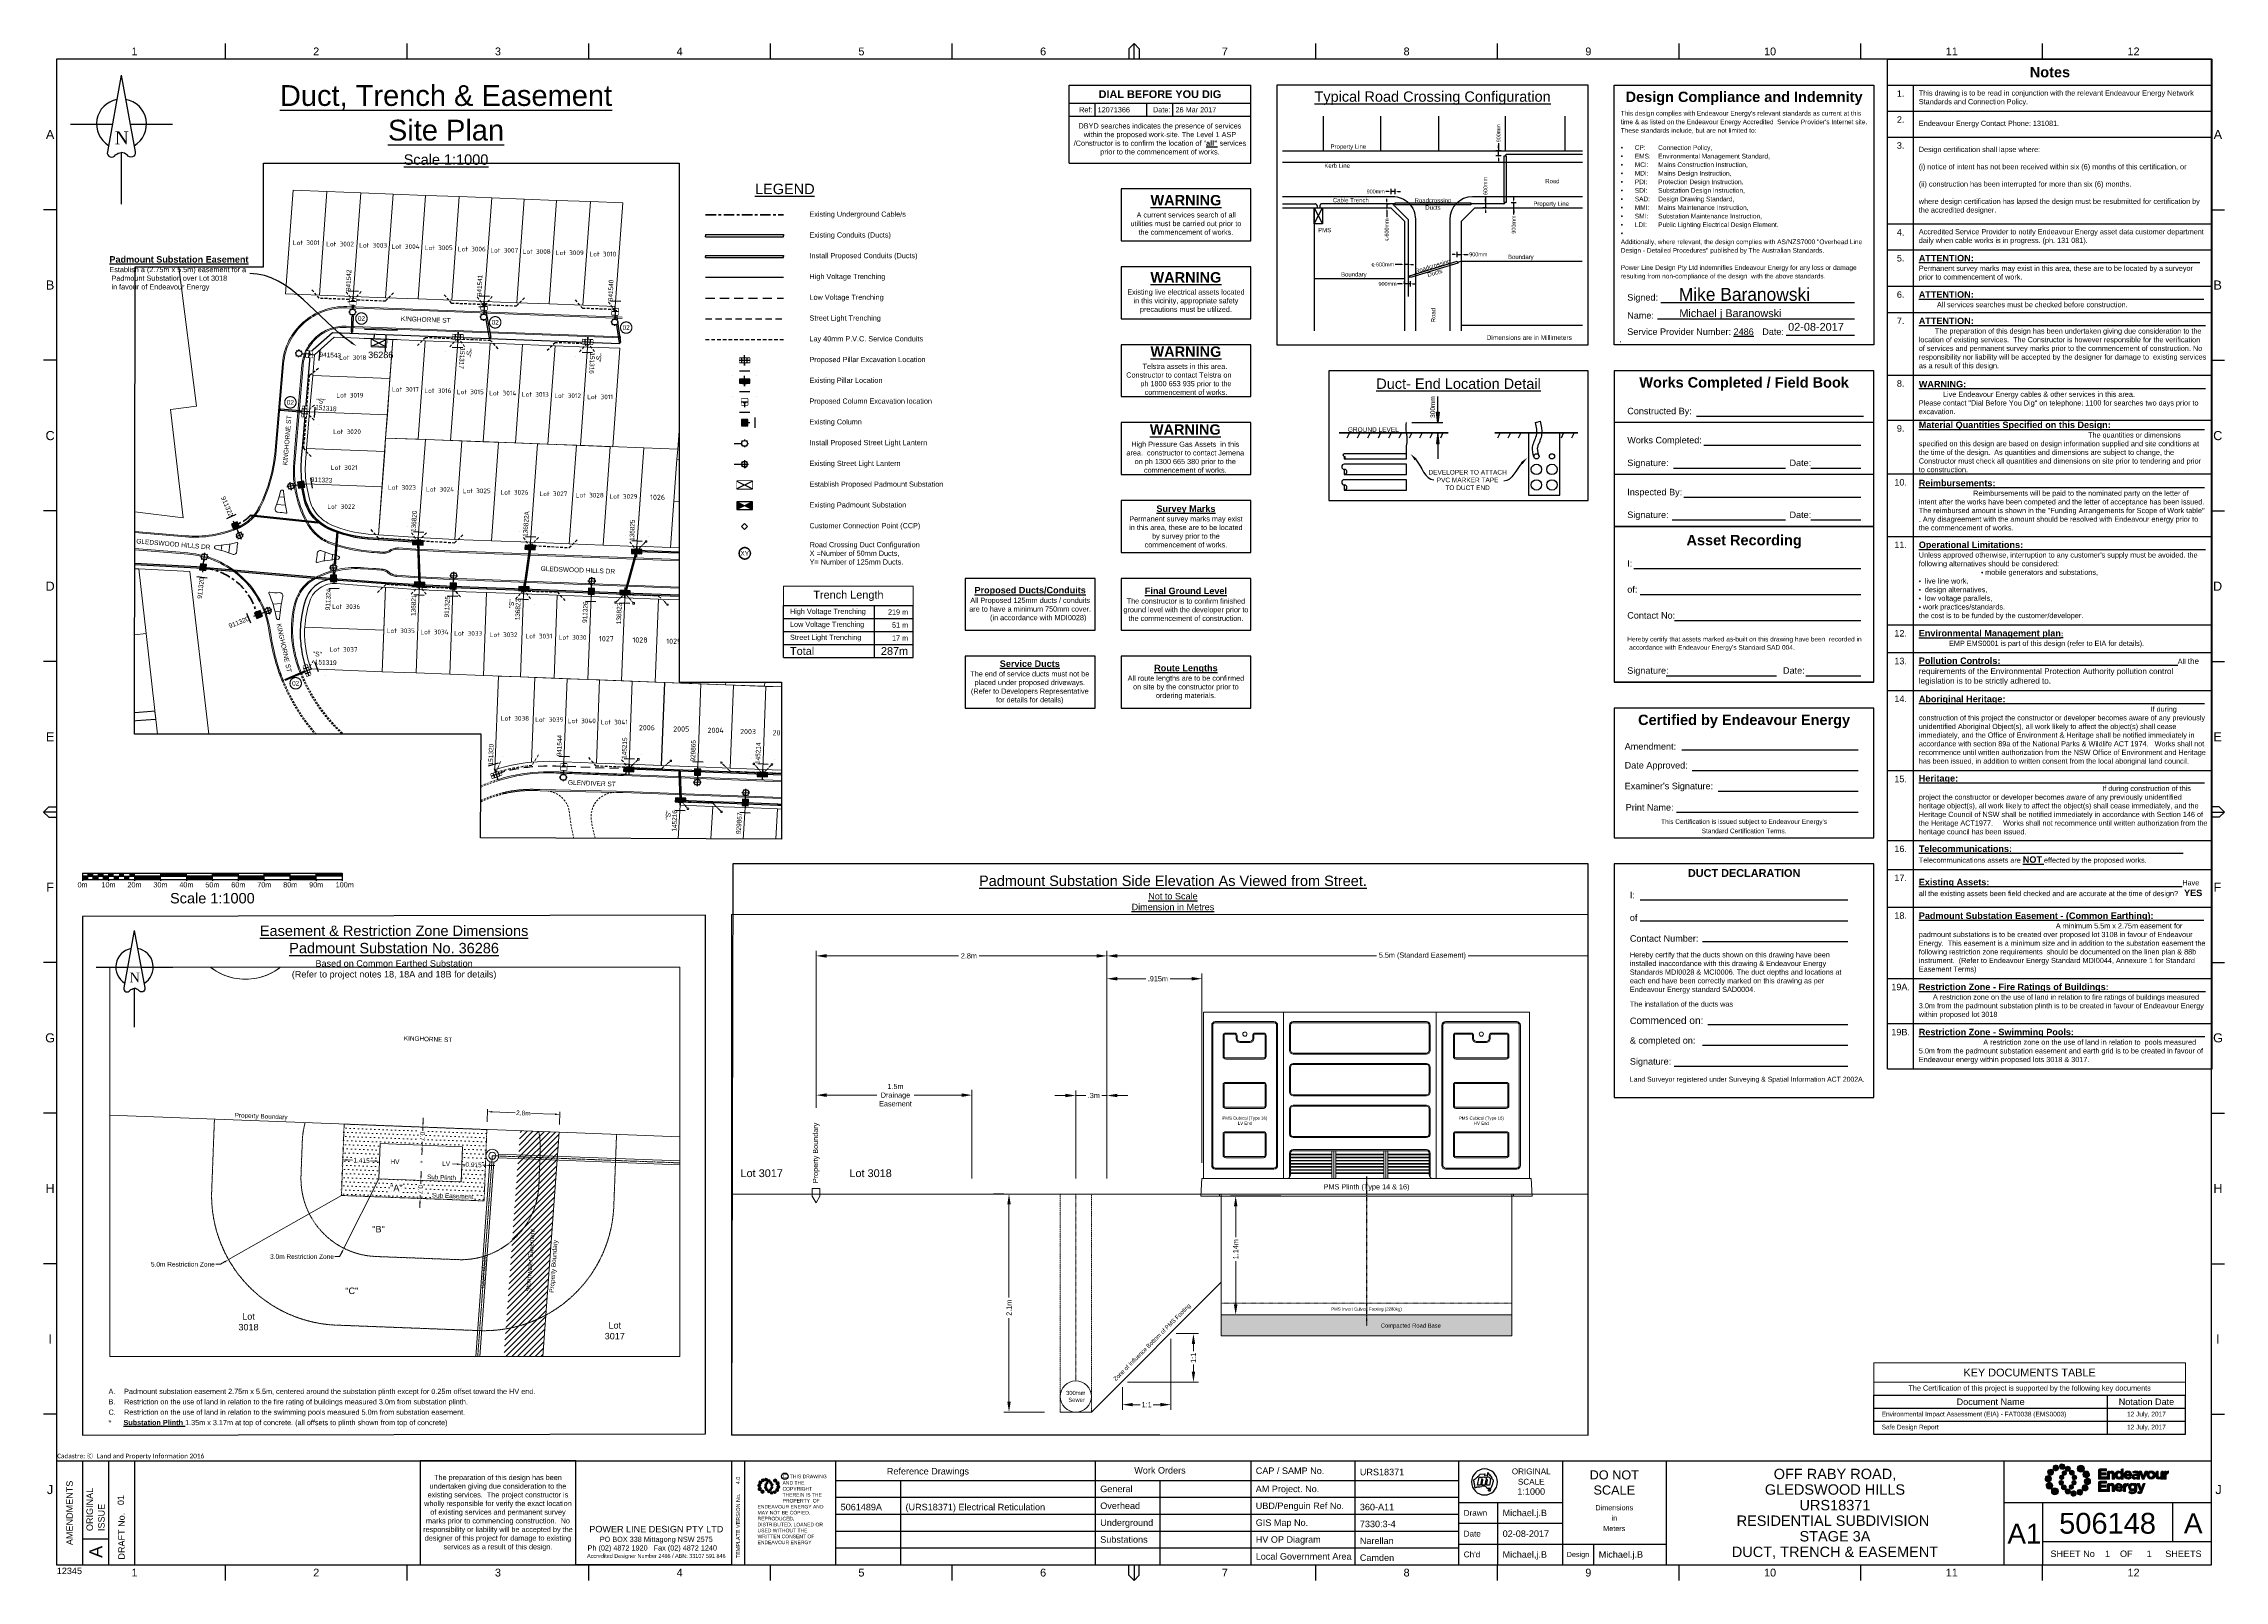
# Paper-space layout 'DTE' of a CAD drawing. Header units: metres, sheet in millimetres. Extents: x -5 to 835, y -6 to 586.
# The model-space entities are those that its viewports show. They can reach past a viewport. Long polylines and large blocks are cut down to what shows.
import ezdxf
from ezdxf import colors
from ezdxf.entities.mleader import LeaderData, LeaderLine
from ezdxf.enums import TextEntityAlignment as Align
from ezdxf.math import Vec2, Vec3

# ---------------------------------------------------------------- set-up
doc = ezdxf.new("R2010")
doc.units = ezdxf.units.M
doc.set_wipeout_variables(frame=1)
for name, pattern in [('Cable Exist UG', [7, 4, -1, 1, -1]), ('CENTER', [50.8, 31.75, -6.35, 6.35, -6.35]), ('Dash', [5, 3, -2]), ('DASHED', [19.05, 12.7, -6.35]), ('DOT', [6.35, 0, -6.35]), ('HIDDEN', [0.375, 0.25, -0.125]), ('HIDDEN2', [0.1875, 0.125, -0.0625]), ('IE Trench LV', [5.5, 3.5, -2]), ('PHANTOM', [6.15, 3, -0.75, 0.3, -0.75, 0.3, -0.75, 0.3]), ('PHANTOM2', [4.45, 2, -0.5, 0.15, -0.5, 0.15, -0.5, 0.15, -0.5]), ('PHANTOMX2', [5.6, 2.5, -0.5, 0.15, -0.5, 0.15, -0.5, 0.15, -0.5, 0.15, -0.5])]:
    doc.linetypes.add(name, pattern=pattern)
doc.layers.get('0').update_dxf_attribs({"color": 6})
doc.layers.get('Defpoints').update_dxf_attribs({"color": 250})
for name, color, linetype, lineweight in [('_User Dimensions', 140, 'Continuous', 13), ('_User Miscellaneous1', 11, 'Continuous', 13), ('_User Miscellaneous2', 31, 'Continuous', 13), ('_User Miscellaneous4', 71, 'Continuous', 13), ('_User Miscellaneous5', 91, 'Continuous', 13), ('_User Miscellaneous6', 2, 'Continuous', 13), ('_User_.Property_Easements', 105, 'Continuous', 20), ('_User_.Property_Easements-Dimensions', 35, 'Continuous', 20), ('_User_.Property_Hatch', 115, 'Continuous', 20), ('_User_.Property_Restriction', 165, 'Continuous', 20), ('_User_LV_Exist', 5, 'Continuous', 25), ('Cadastre Easements_SP_EXT', 66, 'DASHED', 15), ('Cadastre Land Parcels_SP_EXT', 118, 'Continuous', 15), ('Cadastre Lot Numbers_SP_EXT', 118, 'Continuous', 15), ('Cadastre Lot Numbers_SP_NEW', 2, 'Continuous', 15), ('Cadastre Other Property_SP_EXT', 86, 'DASHED', 15), ('Cadastre Road Names_SP_HV_LV_SL_EXT', 211, 'Continuous', 15), ('Services_SP_EXT', 42, 'PHANTOMX2', 20), ('Services_SP_NEW', 2, 'PHANTOMX2', 20)]:
    doc.layers.add(name, color=color, linetype=linetype, lineweight=lineweight)
for name, color, linetype, lineweight, transparency in [('_User Miscellaneous7', 131, 'Continuous', 13, 0.5), ('_User Miscellaneous8', 181, 'Continuous', 13, 0.5), ('Kerb_SP_Existing', 254, 'Continuous', 13, 0.5)]:
    doc.layers.add(name, color=color, linetype=linetype, lineweight=lineweight, transparency=transparency)
for name, color, linetype in [('Duct_SP_EXT', 30, 'Continuous'), ('Duct_SP_NEW', 2, 'Continuous'), ('Equip_LV_NEW', 2, 'Continuous'), ('Equip_SP_LV_EXT', 7, 'Continuous'), ('Equip_SP_LV_NEW', 2, 'Continuous'), ('Equip_SP_SL_EXT', 7, 'Continuous'), ('Equip_SP_SL_NEW', 2, 'Continuous'), ('Mains_LV_New_T6', 2, 'Cable 4'), ('Notes', 7, 'Continuous'), ('Notes_SP_LV_MISC', 151, 'Continuous'), ('Services_SP_NEW_UG', 2, 'IE Trench LV'), ('Sub_SP_NEW', 2, 'Continuous'), ('SupportsUG_SP_LV_EXT', 7, 'Continuous'), ('Trench_SP_NEW', 2, 'Continuous'), ('UG_Details_SP_MISC', 7, 'Continuous')]:
    doc.layers.add(name, color=color, linetype=linetype)
doc.layers.add('Viewports', color=6, linetype='Continuous', plot=False)
doc.styles.add('ARIAL', font='arial.ttf', dxfattribs={"height": 2})
doc.styles.add('COLUMN_LABEL', font='arial.ttf', dxfattribs={"height": 2})
doc.styles.add('iecARIAL', font='arial.ttf', dxfattribs={"height": 2})
doc.styles.add('iecNAME', font='times.ttf')
doc.styles.add('ieISOCP', font='arial.ttf', dxfattribs={"height": 1.5})
doc.styles.add('LotNum', font='isocp.shx')
doc.styles.add('POLE_LABEL', font='arial.ttf', dxfattribs={"height": 2})
doc.styles.add('SL_LABEL', font='arial.ttf', dxfattribs={"height": 2})
doc.styles.get("Standard").update_dxf_attribs({"font": 'arial.ttf'})
doc.linetypes.add('Cable 4', pattern='A,5.25,-0.1,["o",Standard,S=2,R=0,X=1.5,Y=-0.7],-4', length=9.35)
doc.linetypes.add('Cable o', pattern='A,4,-0.01,["O",Standard,S=1.5,R=0,X=0,Y=-0.75],-1.6', length=5.61)
doc.linetypes.add('IE Trench HV', pattern='A,4,-0.4,["/",Standard,S=2,R=0,X=0.25,Y=-1],-1.6', length=6)
doc.dimstyles.new('1.8mm_1_100 (Easements)', dxfattribs={"dimtxt": 0.18, "dimasz": 0.18, "dimexe": 0.1, "dimexo": 0.3, "dimgap": 0.05, "dimtad": 0, "dimtoh": 1, "dimlfac": -1, "dimzin": 12, "dimdsep": 46, "dimtxsty": 'Standard', "dimcen": 1, "dimclrd": 7, "dimclre": 7, "dimclrt": 7, "dimazin": 3, "dimtfac": 1, "dimtmove": 0, "dimatfit": 3, "dimfxl": 1, "dimtolj": 1, "dimtzin": 0, "dimlwd": -1, "dimlwe": -1, "dimarcsym": 0})
doc.dimstyles.new('1.8mm_1_50', dxfattribs={"dimtxt": 0.09, "dimasz": 0.1, "dimexe": 0.05, "dimexo": 0.15, "dimgap": 0.025, "dimtad": 0, "dimtoh": 1, "dimlfac": -1, "dimzin": 12, "dimdsep": 46, "dimtxsty": 'Standard', "dimcen": 1, "dimclrd": 256, "dimclre": 256, "dimclrt": 256, "dimazin": 3, "dimtfac": 1, "dimtmove": 0, "dimatfit": 3, "dimfxl": 1, "dimtolj": 1, "dimtzin": 0, "dimlwd": -1, "dimlwe": -1, "dimarcsym": 0})
doc.dimstyles.get("Standard").update_dxf_attribs({"dimtxt": 2, "dimasz": 3, "dimexe": 1, "dimexo": 3, "dimgap": 0.5, "dimtad": 0, "dimlfac": -1, "dimzin": 12, "dimdsep": 46, "dimtxsty": 'Standard', "dimcen": 1, "dimclrd": 256, "dimclre": 256, "dimclrt": 256, "dimadec": 0, "dimazin": 3, "dimtfac": 1, "dimtmove": 0, "dimatfit": 3, "dimfxl": 1, "dimfxlon": 1, "dimtolj": 1, "dimtzin": 0, "dimlwd": -1, "dimlwe": -1, "dimarcsym": 0})

# ---------------------------------------------------------------- blocks, each defined once
blk = doc.blocks.new('NorthPnt 11(NP11)')
for p, q in [((-19.7, 0.02), (-3.49, 0)), ((3.32, 0), (19.7, -0.02)), ((-0.08, -10.94), (-0.08, -30.8))]:
    blk.add_line(p, q)
for points in [[(-0.08, 18.81), (-5.43, -10.68, 0.877048), (-2.29, -11.9, -0.1543), (-0.08, -10.94, 0.090511)], [(-0.08, 18.81), (5.26, -10.68, -0.877048), (2.13, -11.9, 0.1543), (-0.08, -10.94, -0.090511)]]:
    blk.add_lwpolyline(points, format="xyb")
for start, end in [(100.5988, 238.86433), (300.09942, 80.43745)]:
    blk.add_arc((0, 0), 9.64, start, end)
at = {"style": 'iecNAME'}
blk.add_text('N', height=5.02, dxfattribs=at).set_placement((-2.62, -7.82))
blk = doc.blocks.new('*T290')
at = {"layer": 'Notes', "color": 0, "linetype": 'ByBlock', "lineweight": -2, "transparency": 16777216}
for p, q in [((0, 388.93), (125, 388.93)), ((0, 0), (0, 388.93)), ((125, 0), (125, 388.93)), ((0, 378.93), (125, 378.93)), ((10, 0), (10, 378.93)), ((0, 368.93), (125, 368.93)), ((0, 358.93), (125, 358.93)), ((0, 325.5), (125, 325.5)), ((0, 315.5), (125, 315.5)), ((0, 301.5), (125, 301.5)), ((0, 291.39), (125, 291.39)), ((0, 267.26), (125, 267.26)), ((0, 249.93), (125, 249.93)), ((0, 229.19), (125, 229.19)), ((0, 205.09), (125, 205.09)), ((0, 171.03), (125, 171.03)), ((0, 160.36), (125, 160.36)), ((0, 145.78), (125, 145.78)), ((0, 114.9), (125, 114.9)), ((0, 87.99), (125, 87.99)), ((0, 76.82), (125, 76.82)), ((0, 62.28), (125, 62.28)), ((0, 34.77), (125, 34.77)), ((0, 17.4), (125, 17.4)), ((0, 0), (125, 0))]:
    blk.add_line(p, q, dxfattribs=at)
at = {"layer": 'Notes', "transparency": 16777216}
for s, insert, char_height, width, attachment_point in [('{\\fArial|b1|i0|c0|p34;Notes}', (62.5, 383.93), 4, 122, 5), ('1.', (5, 376.93), 2.5, 4, 2), ('{\\C7;This drawing is to be read in conjunction with the relevant Endeavour Energy Network Standards and Connection Policy.}', (12, 373.93), 2, 111, 4), ('2.', (5, 366.93), 2.5, 4, 2), ('Endeavour Energy Contact Phone: 131081.', (12, 363.93), 2, 111, 4), ('3.', (5, 356.93), 2.5, 4, 2), ('Design certification shall lapse where:\\P\\P(i) notice of intent has not been received within six (6) months of this certification, or\\P\\P(ii) construction has been interrupted for more than six (6) months.\\P\\Pwhere design certification has lapsed the design must be resubmitted for certification by the accredited designer.', (12, 342.21), 2, 111, 4), ('4.', (5, 323.5), 2.5, 4, 2), ('Accredited Service Provider to notify Endeavour Energy asset data customer department daily when cable works is in progress. (ph. 131 081).', (12, 320.5), 2, 111, 4), ('5.', (5, 313.5), 2.5, 4, 2), ('{\\fArial|b1|i0|c0|p34;\\H1.25x;\\L\\C1;ATTENTION: \\fArial|b0|i0|c0|p34;\\H0.8x;\\l\\C7;                                                                                                                }Permanent survey marks may exist in this area, these are to be located by a surveyor prior to commencement of work.', (12, 308.5), 2, 111, 4), ('6.', (5, 299.5), 2.5, 4, 2), ('{\\fArial|b1|i0|c0|p34;\\H1.25x;\\L\\C1;ATTENTION: \\H0.8x;                                                                                                                            }All services searches must be checked before construction.', (12, 296.45), 2, 111, 4), ('7.', (5, 289.39), 2.5, 4, 2), ('{\\fArial|b1|i0|c0|p34;\\H1.25x;\\L\\C1;ATTENTION:\\H0.8x;                                                                                                                             }The preparation of this design has been undertaken giving due consideration to the location of existing services.  The Constructor is however responsible for the verification of services and permanent survey marks prior to the commencement of construction. No responsibility nor liability will be accepted by the designer for damage to  existing services as a result of this design.', (12, 279.33), 2, 111, 4), ('8.', (5, 265.26), 2.5, 4, 2), ('{\\fArial|b1|i0|c0|p34;\\H1.25x;\\L\\C1;WARNING:\\fArial|b0|i0|c0|p34;\\l   \\H0.8x;                                                                                                                                 }Live Endeavour Energy cables & other services in this area.                                  Please contact "Dial Before You Dig" on telephone: 1100 for searches two days prior to excavation.', (12, 258.59), 2, 111, 4), ('9.', (5, 247.93), 2.5, 5, 2), ('{\\fArial|b1|i0|c0|p34;\\H1.25x;\\L\\C3;Material Quantities Specified on this Design:\\fArial|b0|i0|c0|p34;\\l  \\H0.8x; \\C1;                                                                                                                                 \\C7;The quantities or dimensions specified on this design are based on design information supplied and site conditions at the time of the design.  As quantities and dimensions are subject to change, the Constructor must check all quantities and dimensions on site prior to tendering and prior to construction.}', (12, 239.56), 2, 111, 4), ('10.', (5, 227.19), 2.5, 7, 2), ('{\\fArial|b1|i0|c0|p34;\\H1.25x;\\L\\C3;Reimbursements:\\fArial|b0|i0|c0|p34;\\l   \\H0.8x;\\C1;                                                                                                                                 \\C7;Reimbursements will be paid to the nominated party on the letter of intent after the works have been competed and the letter of acceptance has been issued. The reimbursed amount is shown in the "Funding Arrangements for Scope of Work table" . Any disagreement with the amount should be resolved with Endeavour energy prior to the commencement of works.}', (12, 217.14), 2, 111, 4), ('11.', (5, 203.09), 2.5, 7, 2), ("{\\fArial|b1|i0|c0|p34;\\H1.25x;\\L\\C3;Operational Limitations: \\l \\H0.8x;    }                                                                                     Unless approved otherwise, interruption to any customer's supply must be avoided. the following alternatives should be considered:                                                                                                             {\\fSymbol|b0|i0|c2|p18;\\H0.9x;\\C3; · }mobile generators and substations,\\P{\\fSymbol|b0|i0|c2|p18;\\H0.9x;\\C3;· } live line work,\\P{\\fSymbol|b0|i0|c2|p18;\\H0.9x;\\C3;· } design alternatives,\\P{\\fSymbol|b0|i0|c2|p18;\\H0.9x;\\C3;· } low voltage parallels,\\P{\\fSymbol|b0|i0|c2|p18;\\H0.9x;\\C3;· }work practices/standards.                                                                                                        the cost is to be funded by the customer/developer.", (12, 188.06), 2, 111, 4), ('12.', (5, 169.03), 2.5, 7, 2), ('13.', (5, 158.36), 2.5, 7, 2), ('14.', (5, 143.78), 2.5, 7, 2), ('15.', (5, 112.9), 2.5, 7, 2), ('16.', (5, 85.99), 2.5, 7, 2), ('17.', (5, 74.82), 2.5, 7, 2), ('{\\fArial|b1|i0|c0|p34;\\H1.25x;\\L\\C3;Existing Assets:                       }                                                                   Have all the existing assets been field checked and are accurate at the time of design?   {\\fArial|b1|i0|c0|p34;\\H1.25x;\\C1;YES\\C256; }', (12, 69.55), 2, 111, 4), ('18.', (5, 60.28), 2.5, 7, 2), ('{\\fArial|b1|i0|c0|p34;\\H1.25x;\\L\\C3;Padmount Substation Easement - (Common Earthing):\\H0.8x;                                                                                               }A minimum {\\C1;5.5m x 2.75m} easement for padmount substations is to be created over {\\C1;proposed lot 3108 }in favour of Endeavour Energy.  This easement is a minimum size and in addition to the substation easement the following restriction zone requirements  should be documented on the linen plan & 88b instrument.  (Refer to Endeavour Energy Standard MDI0044, Annexure 1 for Standard Easement Terms)', (12, 48.52), 2, 111, 4), ('19A.', (5, 32.77), 2.5, 7, 2), ('{\\fArial|b1|i0|c0|p34;\\H1.25x;\\L\\C3;Restriction Zone - Fire Ratings of Buildings:}                                                         A restriction zone on the use of land in relation to fire ratings of buildings measured 3.0m from the padmount substation plinth is to be created in favour of Endeavour Energy within proposed lot {\\C1;3018}', (12, 26.09), 2, 111, 4), ('19B.', (5, 15.4), 2.5, 7, 2), ('{\\fArial|b1|i0|c0|p34;\\H1.25x;\\L\\C3;Restriction Zone - Swimming Pools:\\H0.8x;                                                                                                   }A restriction zone on the use of land in relation to  pools measured 5.0m from the padmount substation easement and earth grid is to be created in favour of Endeavour energy within proposed lots {\\C1;3018 & 3017.}', (12, 8.7), 2, 111, 4)]:
    blk.add_mtext(s, dxfattribs=dict(at, insert=insert, char_height=char_height, width=width, attachment_point=attachment_point))
at = {"layer": 'Notes', "color": 7, "transparency": 16777216, "char_height": 2, "width": 111, "attachment_point": 4}
for s, insert in [('{\\fArial|b1|i0|c0|p34;\\H1.25x;\\L\\C3;Environmental Management plan\\H0.8x;:\\fArial|b0|i0|c0|p34;\\l\\C256;                                                                                       EMP EMS0001 is part of this design (refer to EIA for details).}', (12, 165.69)), ('{\\fArial|b1|i0|c0|p34;\\H1.25x;\\L\\C3;Pollution Controls:    \\H0.8x;                                                                                   }All {\\H1.1111x;the requirements of the Environmental Protection Authority pollution control legislation is to be strictly adhered to.}', (12, 153.07)), ('{\\fArial|b1|i0|c0|p34;\\H1.25x;\\L\\C3;Aboriginal Heritage:  \\C0; \\H0.8x;    \\fArial|b0|i0|c0|p34;\\l                                                                                                                                                                                                                If during construction of this project the constructor or developer becomes aware of any previously unidentified Aboriginal Object(s), all work likely to affect the object(s) shall cease immediately, and the Office of Environment & Heritage shall be notified immediately in accordance with section 89a of the National Parks & Wildlife ACT 1974.   Works shall not recommence until written authorization from the NSW Office of Environment and Heritage has been issued, in addition to written consent from the local aboriginal land council.}', (12, 130.34)), ('{\\fArial|b1|i0|c0|p34;\\H1.25x;\\L\\C3;Heritage: \\H0.8x;\\C0;      \\fArial|b0|i0|c0|p34;\\l                                                                                                                                                                                                                If during construction of this project the constructor or developer becomes aware of any previously unidentified heritage object(s), all work likely to affect the object(s) shall cease immediately, and the Heritage Council of NSW shall be notified immediately in accordance with Section 146 of the Heritage ACT1977.     Works shall not recommence until written authorization from the heritage council has been issued.}', (12, 101.45)), ('{\\fArial|b1|i0|c0|p34;\\H1.25x;\\L\\C3;Telecommunications:\\H0.8x;                                                                                      }Telecommunications assets are{\\C1; \\fArial|b1|i0|c0|p34;\\H1.25x;\\LNOT\\H0.8x;\\l }effected by the proposed works. ', (12, 82.4))]:
    blk.add_mtext(s, dxfattribs=dict(at, insert=insert))
blk = doc.blocks.new('*U44')
at = {"layer": 'Notes'}
for points in [[(0, 0), (2, 0), (2, 1.25), (0, 1.25)], [(2, 1.25), (4, 1.25), (4, 2.5), (2, 2.5)], [(4, 0), (6, 0), (6, 1.25), (4, 1.25)], [(6, 1.25), (8, 1.25), (8, 2.5), (6, 2.5)], [(8, 0), (10, 0), (10, 1.25), (8, 1.25)], [(10, 1.25), (12, 1.25), (12, 2.5), (10, 2.5)], [(12, 0), (14, 0), (14, 1.25), (12, 1.25)], [(14, 1.25), (16, 1.25), (16, 2.5), (14, 2.5)], [(16, 0), (18, 0), (18, 1.25), (16, 1.25)], [(18, 1.25), (20, 1.25), (20, 2.5), (18, 2.5)], [(20, 0), (30, 0), (30, 1.25), (20, 1.25)], [(30, 1.25), (40, 1.25), (40, 2.5), (30, 2.5)], [(40, 0), (50, 0), (50, 1.25), (40, 1.25)], [(50, 1.25), (60, 1.25), (60, 2.5), (50, 2.5)], [(60, 0), (70, 0), (70, 1.25), (60, 1.25)], [(70, 1.25), (80, 1.25), (80, 2.5), (70, 2.5)], [(80, 0), (90, 0), (90, 1.25), (80, 1.25)], [(90, 1.25), (100, 1.25), (100, 2.5), (90, 2.5)]]:
    blk.add_hatch(color=256, dxfattribs=at).paths.add_polyline_path(points)
for p, q in [((0, 2.5), (0, 0)), ((0, 2.5), (100, 2.5)), ((2, 1.25), (0, 1.25)), ((0, 1.25), (0, 0)), ((0, 0), (100, 0)), ((0, 0), (2, 0)), ((0, 0), (0, -0.5)), ((2, 2.5), (2, 1.25)), ((2, 0), (2, 1.25)), ((2, 1.25), (4, 1.25)), ((4, 1.25), (4, 2.5)), ((6, 1.25), (4, 1.25)), ((4, 1.25), (4, 0)), ((4, 0), (6, 0)), ((6, 2.5), (6, 1.25)), ((6, 0), (6, 1.25)), ((6, 1.25), (8, 1.25)), ((8, 1.25), (8, 2.5)), ((10, 1.25), (8, 1.25)), ((8, 1.25), (8, 0)), ((8, 0), (10, 0)), ((10, 2.5), (10, 1.25)), ((10, 1.25), (20, 1.25)), ((10, 0), (10, 1.25)), ((10, 0), (10, -0.5)), ((20, 1.25), (20, 2.5)), ((30, 1.25), (20, 1.25)), ((20, 1.25), (20, 0)), ((20, 0), (30, 0)), ((20, 0), (20, -0.5)), ((30, 2.5), (30, 1.25)), ((30, 0), (30, 1.25)), ((30, 1.25), (40, 1.25)), ((30, 0), (30, -0.5)), ((40, 1.25), (40, 2.5)), ((100, 1.26), (40, 1.25)), ((40, 1.25), (40, 0)), ((40, 0), (50, 0)), ((40, 0), (40, -0.5)), ((50, 0), (50, 2.5)), ((50, 0), (50, 1.25)), ((50, 0), (50, -0.5)), ((60, 0), (60, -0.5)), ((60.02, 0), (60.02, 2.5)), ((60.02, 0), (60.02, 1.25)), ((70, 0), (70, 2.5)), ((70, 0), (70, 1.25)), ((70.02, 0), (70.02, -0.5)), ((79.98, 0), (79.98, 2.5)), ((79.98, 0), (79.98, 1.25)), ((80, 0), (80, -0.5)), ((89.98, 0), (89.98, -0.5)), ((90.01, 0), (90.01, 2.5)), ((90.01, 0), (90.01, 1.25)), ((100, 2.5), (100.01, -0.5))]:
    blk.add_line(p, q, dxfattribs=at)
at = {"layer": 'Notes', "style": 'iecARIAL'}
for s, p in [('0m', (0, -2.04)), ('10m', (10, -2.04)), ('20m', (20, -2.04)), ('30m', (30, -2.04)), ('40m', (40, -2.04)), ('50m', (50, -2.04)), ('60m', (60, -2.04)), ('70m', (70, -2.04)), ('80m', (80, -2.04)), ('90m', (90, -2.04)), ('100m', (101, -2.04))]:
    blk.add_text(s, height=2, dxfattribs=at).set_placement(p, align=Align.MIDDLE_CENTER)
blk.add_text('Scale 1:1000', height=4, dxfattribs=at).set_placement((50, -7.13), align=Align.MIDDLE)
blk = doc.blocks.new('*U41')
at = {"layer": 'Notes', "lineweight": -3}
for p, q in [((31.61, 102.5), (96, 102.5)), ((34.52, 91.25), (95, 91.25)), ((22.83, 82.5), (66, 82.5)), ((75.75, 82.5), (95, 82.5)), ((26.82, 71.25), (95, 71.25)), ((22.24, 62.5), (66, 62.5)), ((75.75, 62.5), (95, 62.5)), ((7.5, 43.75), (95, 43.75)), ((10, 33.75), (95, 33.75)), ((23.25, 23.75), (95, 23.75)), ((20, 2.5), (62.5, 2.5)), ((73.75, 2.5), (95, 2.5))]:
    blk.add_line(p, q, dxfattribs=at)
at = {"layer": 'Notes'}
for p, q in [((100, 100), (0, 100)), ((100, 80), (0, 80)), ((100, 60), (0, 60)), ((100, 0), (0, 0))]:
    blk.add_line(p, q, dxfattribs=at)
for points in [[(0, 60), (100, 60), (100, 120), (0, 120)], [(0, 0), (100, 0), (100, 60), (0, 60)]]:
    blk.add_lwpolyline(points, close=True, dxfattribs=at)
at = {"layer": 'Notes', "ltscale": 10}
for s, p in [('Works Completed:', (5, 91.25)), ('Signature:', (5, 82.5)), ('Date:', (67.5, 82.5)), ('Inspected By:', (5, 71.25)), ('Signature:', (5, 62.5)), ('Date:', (67.5, 62.5)), ('I:', (5, 43.75)), ('of:', (5, 33.75)), ('Contact No:', (5, 23.75)), ('Signature:', (5, 2.5)), ('Date:', (65, 2.5))]:
    blk.add_text(s, height=2.5, dxfattribs=at).set_placement(p, align=Align.BOTTOM_LEFT)
at = {"layer": 'Notes', "ltscale": 10, "char_height": 4, "attachment_point": 2}
for s, insert in [('{\\fArial|b1|i0|c0|p34;Works Completed / Field Book}', (50, 117.5)), ('{\\fArial|b1|i0|c0|p34;Asset Recording}', (50.01, 56.75))]:
    blk.add_mtext(s, dxfattribs=dict(at, insert=insert))
at = {"layer": 'Notes', "ltscale": 10, "insert": (5, 102.46), "char_height": 2.5, "width": 24.8465, "attachment_point": 7}
blk.add_mtext('Constructed By:', dxfattribs=at)
at = {"layer": 'Notes', "insert": (5, 17.5), "char_height": 2, "attachment_point": 1}
blk.add_mtext("{\\H0.9x;Hereby certify that assets marked as-built on this drawing have been  recorded in\\P accordance with Endeavour Energy's Standard SAD 004}.", dxfattribs=at)
blk = doc.blocks.new('*U42')
at = {"layer": 'Notes'}
for p, q in [((16.64, 10), (92.5, 10)), ((17.96, 16.25), (92.5, 16.25)), ((66.21, 3.75), (92.5, 3.75))]:
    blk.add_line(p, q, dxfattribs=at)
blk.add_lwpolyline([(0, 100), (100, 100), (100, 0), (0, 0)], close=True, dxfattribs=at)
at = {"layer": 'Notes', "ltscale": 10, "insert": (50, 97.5), "char_height": 4, "attachment_point": 2}
blk.add_mtext('{\\fArial|b1|i0|c0|p34;Design Compliance and Indemnity}', dxfattribs=at)
at = {"layer": 'Notes', "lineweight": -3, "insert": (2.5, 25), "char_height": 1.8, "width": 93.5, "attachment_point": 7, "line_spacing_factor": 1.1}
blk.add_mtext('This design complies with Endeavour Energy\'s relevant standards as current at this time & as listed on the Endeavour Energy Accredited  Service Provider\'s Internet site. These standards include, but are not limited to:\\P\\P\\pi-5.4,l5.4,t5.4,14.4;{\\fSymbol|b0|i0|c2|p18;·^I}CP:^IConnection Policy,\\P{\\fSymbol|b0|i0|c2|p18;·^I}EMS: ^IEnvironmental Management Standard,\\P{\\fSymbol|b0|i0|c2|p18;·^I}MCI:^IMains Construction Instruction,\\P{\\fSymbol|b0|i0|c2|p18;·^I}MDI:^IMains Design Instruction,\\P{\\fSymbol|b0|i0|c2|p18;·^I}PDI:^IProtection Design Instruction,\\P{\\fSymbol|b0|i0|c2|p18;·^I}SDI:^ISubstation Design Instruction,\\P{\\fSymbol|b0|i0|c2|p18;·^I}SAD:^IDesign Drawing Standard,\\P{\\fSymbol|b0|i0|c2|p18;·^I}MMI:^IMains Maintenance Instruction,\\P{\\fSymbol|b0|i0|c2|p18;·^I}SMI:^ISubstation Maintenance Instruction,\\P{\\fSymbol|b0|i0|c2|p18;·^I}LDI:^IPublic Lighting Electrical Design Element.\\P\\pt5.4;{\\fSymbol|b0|i0|c2|p18;·^I}\\P\\pi0,l0,tz;Additionally, where relevant, the design complies with AS/NZS7000 "Overhead Line Design - Detailed Procedures" published by The Australian Standards.\\P\\PPower Line Design Pty Ltd indemnifies Endeavour Energy for any loss or damage resulting from non-compliance of the design  with the above standards.', dxfattribs=at)
at = {"layer": 'Notes', "char_height": 2.5, "attachment_point": 7}
for s, insert in [('Signed:', (5, 16.25)), ('Name:', (5, 10)), ('Service Provider Number: {\\L2486}', (5, 3.75)), ('Date:', (57, 3.75))]:
    blk.add_mtext(s, dxfattribs=dict(at, insert=insert))
blk = doc.blocks.new('Certfied by Endeavour Energy')
at = {"layer": 'Notes', "lineweight": -3}
for p, q in [((26, 34), (94, 34)), ((30, 26), (94, 26)), ((40, 18), (94, 18)), ((24, 10), (94, 10))]:
    blk.add_line(p, q, dxfattribs=at)
at = {"layer": 'Notes'}
blk.add_lwpolyline([(0, 0), (100, 0), (100, 50), (0, 50)], close=True, dxfattribs=at)
at = {"layer": 'Notes', "ltscale": 10, "insert": (50, 47.5), "char_height": 4, "attachment_point": 2}
blk.add_mtext('{\\fArial|b1|i0|c0|p34;Certified by Endeavour Energy}', dxfattribs=at)
at = {"layer": 'Notes', "char_height": 2.5, "attachment_point": 7}
for s, insert, width in [('Amendment:', (4, 34), 19.80559345), ('Date Approved:', (4, 26), 32), ("Examiner's Signature:", (4, 18), 50), ('Print Name:', (4.403783, 10.5), 23.596217)]:
    blk.add_mtext(s, dxfattribs=dict(at, insert=insert, width=width))
at = {"layer": 'Notes', "lineweight": -3, "insert": (50, 4.5), "char_height": 1.8, "attachment_point": 5, "line_spacing_factor": 1.2}
blk.add_mtext("This Certification is issued subject to Endeavour Energy's \\PStandard Certification Terms.", dxfattribs=at)
blk = doc.blocks.new('EE_LOGO_SMALL')
at = {"layer": 'Notes'}
h = blk.add_hatch(color=256, dxfattribs=at)
edge = h.paths.add_edge_path()
edge.add_spline(control_points=[(-8.4, 2), (-9.2, 2), (-9.8, 1.4), (-9.8, 0.7), (-9.9, -0.1), (-9.3, -0.7), (-8.6, -0.8), (-7.8, -0.8), (-7.2, -0.2), (-7.1, 0.5), (-7.1, 1.3), (-7.7, 1.9), (-8.4, 2)], knot_values=[0, 0, 0, 0, 1, 1, 1, 2, 2, 2, 3, 3, 3, 4, 4, 4, 4], degree=3, periodic=0)
h = blk.add_hatch(color=256, dxfattribs=at)
edge = h.paths.add_edge_path()
edge.add_spline(control_points=[(-6.8, 4.5), (-7.4, 4.8), (-8.2, 4.6), (-8.6, 4), (-8.9, 3.4), (-8.7, 2.6), (-8.1, 2.2), (-7.5, 1.9), (-6.7, 2.1), (-6.3, 2.7), (-6, 3.3), (-6.2, 4.1), (-6.8, 4.5)], knot_values=[0, 0, 0, 0, 1, 1, 1, 2, 2, 2, 3, 3, 3, 4, 4, 4, 4], degree=3, periodic=0)
h = blk.add_hatch(color=256, dxfattribs=at)
edge = h.paths.add_edge_path()
edge.add_spline(control_points=[(-4.2, 5.9), (-4.6, 6.5), (-5.3, 6.6), (-5.9, 6.3), (-6.4, 5.9), (-6.6, 5.1), (-6.2, 4.6), (-5.9, 4), (-5.1, 3.8), (-4.6, 4.2), (-4, 4.6), (-3.8, 5.3), (-4.2, 5.9)], knot_values=[0, 0, 0, 0, 1, 1, 1, 2, 2, 2, 3, 3, 3, 4, 4, 4, 4], degree=3, periodic=0)
h = blk.add_hatch(color=256, dxfattribs=at)
edge = h.paths.add_edge_path()
edge.add_spline(control_points=[(-1.3, 5.9), (-1.4, 6.5), (-2, 7), (-2.6, 6.9), (-3.3, 6.9), (-3.7, 6.3), (-3.7, 5.6), (-3.6, 5), (-3, 4.5), (-2.4, 4.6), (-1.7, 4.7), (-1.3, 5.2), (-1.3, 5.9)], knot_values=[0, 0, 0, 0, 1, 1, 1, 2, 2, 2, 3, 3, 3, 4, 4, 4, 4], degree=3, periodic=0)
h = blk.add_hatch(color=256, dxfattribs=at)
edge = h.paths.add_edge_path()
edge.add_spline(control_points=[(-2.5, 2.1), (-3, 2.2), (-3.5, 1.9), (-3.6, 1.3), (-3.7, 0.8), (-3.4, 0.3), (-2.9, 0.2), (-2.4, 0.1), (-1.9, 0.4), (-1.8, 0.9), (-1.7, 1.5), (-2, 2), (-2.5, 2.1)], knot_values=[0, 0, 0, 0, 1, 1, 1, 2, 2, 2, 3, 3, 3, 4, 4, 4, 4], degree=3, periodic=0)
h = blk.add_hatch(color=256, dxfattribs=at)
edge = h.paths.add_edge_path()
edge.add_spline(control_points=[(1, 4.9), (1, 4.3), (0.5, 3.8), (-0.1, 3.8), (-0.7, 3.8), (-1.2, 4.3), (-1.2, 4.9), (-1.2, 5.5), (-0.7, 6), (-0.1, 6), (0.5, 6), (1, 5.5), (1, 4.9)], knot_values=[0, 0, 0, 0, 1, 1, 1, 2, 2, 2, 3, 3, 3, 4, 4, 4, 4], degree=3, periodic=0)
edge = h.paths.add_edge_path()
edge.add_spline(control_points=[(-1.4, 4), (-1.9, 4.1), (-2.4, 3.8), (-2.5, 3.3), (-2.6, 2.7), (-2.3, 2.2), (-1.8, 2.1), (-1.3, 2), (-0.7, 2.3), (-0.6, 2.9), (-0.5, 3.4), (-0.9, 3.9), (-1.4, 4)], knot_values=[0, 0, 0, 0, 1, 1, 1, 2, 2, 2, 3, 3, 3, 4, 4, 4, 4], degree=3, periodic=0)
h = blk.add_hatch(color=256, dxfattribs=at)
edge = h.paths.add_edge_path()
edge.add_spline(control_points=[(2.3, 2.4), (2.8, 2.8), (2.8, 3.4), (2.4, 3.9), (2, 4.3), (1.4, 4.3), (0.9, 3.9), (0.5, 3.6), (0.5, 2.9), (0.9, 2.5), (1.2, 2), (1.9, 2), (2.3, 2.4)], knot_values=[0, 0, 0, 0, 1, 1, 1, 2, 2, 2, 3, 3, 3, 4, 4, 4, 4], degree=3, periodic=0)
edge = h.paths.add_edge_path()
edge.add_spline(control_points=[(1, 4.9), (1, 4.3), (0.5, 3.8), (-0.1, 3.8), (-0.7, 3.8), (-1.2, 4.3), (-1.2, 4.9), (-1.2, 5.5), (-0.7, 6), (-0.1, 6), (0.5, 6), (1, 5.5), (1, 4.9)], knot_values=[0, 0, 0, 0, 1, 1, 1, 2, 2, 2, 3, 3, 3, 4, 4, 4, 4], degree=3, periodic=0)
h = blk.add_hatch(color=256, dxfattribs=at)
edge = h.paths.add_edge_path()
edge.add_spline(control_points=[(1, 4.9), (1, 4.3), (0.5, 3.8), (-0.1, 3.8), (-0.7, 3.8), (-1.2, 4.3), (-1.2, 4.9), (-1.2, 5.5), (-0.7, 6), (-0.1, 6), (0.5, 6), (1, 5.5), (1, 4.9)], knot_values=[0, 0, 0, 0, 1, 1, 1, 2, 2, 2, 3, 3, 3, 4, 4, 4, 4], degree=3, periodic=0)
edge = h.paths.add_edge_path(flags=16)
edge.add_spline(control_points=[(1, 4.9), (1, 4.3), (0.5, 3.8), (-0.1, 3.8), (-0.7, 3.8), (-1.2, 4.3), (-1.2, 4.9), (-1.2, 5.5), (-0.7, 6), (-0.1, 6), (0.5, 6), (1, 5.5), (1, 4.9)], knot_values=[0, 0, 0, 0, 1, 1, 1, 2, 2, 2, 3, 3, 3, 4, 4, 4, 4], degree=3, periodic=0)
h = blk.add_hatch(color=256, dxfattribs=at)
edge = h.paths.add_edge_path()
edge.add_spline(control_points=[(3, 0.2), (3.5, 0.3), (3.8, 0.9), (3.7, 1.4), (3.6, 1.9), (3, 2.3), (2.5, 2.1), (1.9, 2), (1.6, 1.4), (1.8, 0.9), (1.9, 0.4), (2.5, 0.1), (3, 0.2)], knot_values=[0, 0, 0, 0, 1, 1, 1, 2, 2, 2, 3, 3, 3, 4, 4, 4, 4], degree=3, periodic=0)
h = blk.add_hatch(color=256, dxfattribs=at)
edge = h.paths.add_edge_path()
edge.add_spline(control_points=[(7, 4.9), (7, 4), (6.3, 3.4), (5.5, 3.4), (4.6, 3.4), (4, 4), (4, 4.9), (4, 5.7), (4.6, 6.4), (5.5, 6.4), (6.3, 6.4), (7, 5.7), (7, 4.9)], knot_values=[0, 0, 0, 0, 1, 1, 1, 2, 2, 2, 3, 3, 3, 4, 4, 4, 4], degree=3, periodic=0)
h = blk.add_hatch(color=256, dxfattribs=at)
edge = h.paths.add_edge_path()
edge.add_spline(control_points=[(8.4, 1.1), (9.1, 1.5), (9.4, 2.3), (9.1, 3), (8.8, 3.7), (7.9, 4.1), (7.2, 3.8), (6.5, 3.4), (6.2, 2.6), (6.5, 1.9), (6.8, 1.2), (7.7, 0.8), (8.4, 1.1)], knot_values=[0, 0, 0, 0, 1, 1, 1, 2, 2, 2, 3, 3, 3, 4, 4, 4, 4], degree=3, periodic=0)
h = blk.add_hatch(color=256, dxfattribs=at)
edge = h.paths.add_edge_path()
edge.add_spline(control_points=[(8.3, -1.9), (9, -1.9), (9.7, -1.4), (9.7, -0.6), (9.7, 0.1), (9.2, 0.8), (8.4, 0.8), (7.7, 0.8), (7, 0.3), (7, -0.5), (6.9, -1.2), (7.5, -1.9), (8.3, -1.9)], knot_values=[0, 0, 0, 0, 1, 1, 1, 2, 2, 2, 3, 3, 3, 4, 4, 4, 4], degree=3, periodic=0)
h = blk.add_hatch(color=256, dxfattribs=at)
edge = h.paths.add_edge_path()
edge.add_spline(control_points=[(-8.5, -1.1), (-9.2, -1.4), (-9.6, -2.3), (-9.3, -3), (-8.9, -3.7), (-8.1, -4), (-7.4, -3.7), (-6.7, -3.4), (-6.3, -2.5), (-6.6, -1.8), (-7, -1.1), (-7.8, -0.8), (-8.5, -1.1)], knot_values=[0, 0, 0, 0, 1, 1, 1, 2, 2, 2, 3, 3, 3, 4, 4, 4, 4], degree=3, periodic=0)
h = blk.add_hatch(color=256, dxfattribs=at)
edge = h.paths.add_edge_path()
edge.add_spline(control_points=[(-7.1, -4.8), (-7.1, -4), (-6.5, -3.3), (-5.6, -3.3), (-4.8, -3.3), (-4.1, -4), (-4.1, -4.8), (-4.1, -5.7), (-4.8, -6.3), (-5.6, -6.3), (-6.5, -6.3), (-7.1, -5.7), (-7.1, -4.8)], knot_values=[0, 0, 0, 0, 1, 1, 1, 2, 2, 2, 3, 3, 3, 4, 4, 4, 4], degree=3, periodic=0)
h = blk.add_hatch(color=256, dxfattribs=at)
edge = h.paths.add_edge_path()
edge.add_spline(control_points=[(-3.1, -0.2), (-3.7, -0.3), (-4, -0.8), (-3.8, -1.4), (-3.7, -1.9), (-3.2, -2.2), (-2.6, -2.1), (-2.1, -1.9), (-1.8, -1.4), (-1.9, -0.9), (-2.1, -0.3), (-2.6, 0), (-3.1, -0.2)], knot_values=[0, 0, 0, 0, 1, 1, 1, 2, 2, 2, 3, 3, 3, 4, 4, 4, 4], degree=3, periodic=0)
h = blk.add_hatch(color=256, dxfattribs=at)
edge = h.paths.add_edge_path()
edge.add_spline(control_points=[(-2.5, -2.3), (-2.9, -2.7), (-3, -3.4), (-2.6, -3.8), (-2.2, -4.2), (-1.5, -4.3), (-1.1, -3.9), (-0.7, -3.5), (-0.6, -2.8), (-1, -2.4), (-1.4, -2), (-2, -1.9), (-2.5, -2.3)], knot_values=[0, 0, 0, 0, 1, 1, 1, 2, 2, 2, 3, 3, 3, 4, 4, 4, 4], degree=3, periodic=0)
h = blk.add_hatch(color=256, dxfattribs=at)
edge = h.paths.add_edge_path()
edge.add_spline(control_points=[(-1.2, -4.8), (-1.2, -4.2), (-0.7, -3.7), (-0.1, -3.7), (0.5, -3.7), (1, -4.2), (1, -4.8), (1, -5.4), (0.5, -5.9), (-0.1, -5.9), (-0.7, -5.9), (-1.2, -5.4), (-1.2, -4.8)], knot_values=[0, 0, 0, 0, 1, 1, 1, 2, 2, 2, 3, 3, 3, 4, 4, 4, 4], degree=3, periodic=0)
h = blk.add_hatch(color=256, dxfattribs=at)
edge = h.paths.add_edge_path()
edge.add_spline(control_points=[(1.2, -3.9), (1.7, -4.1), (2.2, -3.7), (2.3, -3.2), (2.5, -2.7), (2.1, -2.2), (1.6, -2.1), (1.1, -2), (0.6, -2.3), (0.5, -2.8), (0.4, -3.3), (0.7, -3.8), (1.2, -3.9)], knot_values=[0, 0, 0, 0, 1, 1, 1, 2, 2, 2, 3, 3, 3, 4, 4, 4, 4], degree=3, periodic=0)
h = blk.add_hatch(color=256, dxfattribs=at)
edge = h.paths.add_edge_path()
edge.add_spline(control_points=[(1.2, -5.8), (1.3, -6.5), (1.8, -6.9), (2.5, -6.9), (3.1, -6.8), (3.6, -6.2), (3.5, -5.6), (3.4, -5), (2.9, -4.5), (2.2, -4.6), (1.6, -4.6), (1.1, -5.2), (1.2, -5.8)], knot_values=[0, 0, 0, 0, 1, 1, 1, 2, 2, 2, 3, 3, 3, 4, 4, 4, 4], degree=3, periodic=0)
h = blk.add_hatch(color=256, dxfattribs=at)
edge = h.paths.add_edge_path()
edge.add_spline(control_points=[(2.4, -2), (2.9, -2.1), (3.4, -1.8), (3.5, -1.3), (3.6, -0.8), (3.3, -0.3), (2.8, -0.2), (2.2, -0.1), (1.7, -0.4), (1.6, -0.9), (1.5, -1.4), (1.8, -1.9), (2.4, -2)], knot_values=[0, 0, 0, 0, 1, 1, 1, 2, 2, 2, 3, 3, 3, 4, 4, 4, 4], degree=3, periodic=0)
h = blk.add_hatch(color=256, dxfattribs=at)
edge = h.paths.add_edge_path()
edge.add_spline(control_points=[(4, -5.8), (4.4, -6.4), (5.2, -6.6), (5.7, -6.2), (6.3, -5.8), (6.5, -5.1), (6.1, -4.5), (5.7, -4), (5, -3.8), (4.4, -4.2), (3.8, -4.5), (3.7, -5.3), (4, -5.8)], knot_values=[0, 0, 0, 0, 1, 1, 1, 2, 2, 2, 3, 3, 3, 4, 4, 4, 4], degree=3, periodic=0)
h = blk.add_hatch(color=256, dxfattribs=at)
edge = h.paths.add_edge_path()
edge.add_spline(control_points=[(6.7, -4.4), (7.3, -4.8), (8.1, -4.6), (8.4, -4), (8.8, -3.3), (8.6, -2.6), (8, -2.2), (7.3, -1.8), (6.6, -2.1), (6.2, -2.7), (5.8, -3.3), (6, -4.1), (6.7, -4.4)], knot_values=[0, 0, 0, 0, 1, 1, 1, 2, 2, 2, 3, 3, 3, 4, 4, 4, 4], degree=3, periodic=0)
at = {"layer": 'Notes', "lineweight": 0}
for points in [[(1.8, 2.1), (1.8, 2.1)], [(-2, -2.1), (-2, -2.1)]]:
    blk.add_lwpolyline(points, dxfattribs=at)
for points in [[(-8.4, 2), (-9.2, 2), (-9.8, 1.4), (-9.8, 0.7), (-9.9, -0.1), (-9.3, -0.7), (-8.6, -0.8), (-7.8, -0.8), (-7.2, -0.2), (-7.1, 0.5), (-7.1, 1.3), (-7.7, 1.9), (-8.4, 2)], [(-6.8, 4.5), (-7.4, 4.8), (-8.2, 4.6), (-8.6, 4), (-8.9, 3.4), (-8.7, 2.6), (-8.1, 2.2), (-7.5, 1.9), (-6.7, 2.1), (-6.3, 2.7), (-6, 3.3), (-6.2, 4.1), (-6.8, 4.5)], [(-4.2, 5.9), (-4.6, 6.5), (-5.3, 6.6), (-5.9, 6.3), (-6.4, 5.9), (-6.6, 5.1), (-6.2, 4.6), (-5.9, 4), (-5.1, 3.8), (-4.6, 4.2), (-4, 4.6), (-3.8, 5.3), (-4.2, 5.9)], [(-1.3, 5.9), (-1.4, 6.5), (-2, 7), (-2.6, 6.9), (-3.3, 6.9), (-3.7, 6.3), (-3.7, 5.6), (-3.6, 5), (-3, 4.5), (-2.4, 4.6), (-1.7, 4.7), (-1.3, 5.2), (-1.3, 5.9)], [(-2.5, 2.1), (-3, 2.2), (-3.5, 1.9), (-3.6, 1.3), (-3.7, 0.8), (-3.4, 0.3), (-2.9, 0.2), (-2.4, 0.1), (-1.9, 0.4), (-1.8, 0.9), (-1.7, 1.5), (-2, 2), (-2.5, 2.1)], [(-1.4, 4), (-1.9, 4.1), (-2.4, 3.8), (-2.5, 3.3), (-2.6, 2.7), (-2.3, 2.2), (-1.8, 2.1), (-1.3, 2), (-0.7, 2.3), (-0.6, 2.9), (-0.5, 3.4), (-0.9, 3.9), (-1.4, 4)], [(1, 4.9), (1, 4.3), (0.5, 3.8), (-0.1, 3.8), (-0.7, 3.8), (-1.2, 4.3), (-1.2, 4.9), (-1.2, 5.5), (-0.7, 6), (-0.1, 6), (0.5, 6), (1, 5.5), (1, 4.9)], [(1, 4.9), (1, 4.3), (0.5, 3.8), (-0.1, 3.8), (-0.7, 3.8), (-1.2, 4.3), (-1.2, 4.9), (-1.2, 5.5), (-0.7, 6), (-0.1, 6), (0.5, 6), (1, 5.5), (1, 4.9)], [(2.3, 2.4), (2.8, 2.8), (2.8, 3.4), (2.4, 3.9), (2, 4.3), (1.4, 4.3), (0.9, 3.9), (0.5, 3.6), (0.5, 2.9), (0.9, 2.5), (1.2, 2), (1.9, 2), (2.3, 2.4)], [(3, 0.2), (3.5, 0.3), (3.8, 0.9), (3.7, 1.4), (3.6, 1.9), (3, 2.3), (2.5, 2.1), (1.9, 2), (1.6, 1.4), (1.8, 0.9), (1.9, 0.4), (2.5, 0.1), (3, 0.2)], [(7, 4.9), (7, 4), (6.3, 3.4), (5.5, 3.4), (4.6, 3.4), (4, 4), (4, 4.9), (4, 5.7), (4.6, 6.4), (5.5, 6.4), (6.3, 6.4), (7, 5.7), (7, 4.9)], [(8.4, 1.1), (9.1, 1.5), (9.4, 2.3), (9.1, 3), (8.8, 3.7), (7.9, 4.1), (7.2, 3.8), (6.5, 3.4), (6.2, 2.6), (6.5, 1.9), (6.8, 1.2), (7.7, 0.8), (8.4, 1.1)], [(8.3, -1.9), (9, -1.9), (9.7, -1.4), (9.7, -0.6), (9.7, 0.1), (9.2, 0.8), (8.4, 0.8), (7.7, 0.8), (7, 0.3), (7, -0.5), (6.9, -1.2), (7.5, -1.9), (8.3, -1.9)], [(-8.5, -1.1), (-9.2, -1.4), (-9.6, -2.3), (-9.3, -3), (-8.9, -3.7), (-8.1, -4), (-7.4, -3.7), (-6.7, -3.4), (-6.3, -2.5), (-6.6, -1.8), (-7, -1.1), (-7.8, -0.8), (-8.5, -1.1)], [(-7.1, -4.8), (-7.1, -4), (-6.5, -3.3), (-5.6, -3.3), (-4.8, -3.3), (-4.1, -4), (-4.1, -4.8), (-4.1, -5.7), (-4.8, -6.3), (-5.6, -6.3), (-6.5, -6.3), (-7.1, -5.7), (-7.1, -4.8)], [(-3.1, -0.2), (-3.7, -0.3), (-4, -0.8), (-3.8, -1.4), (-3.7, -1.9), (-3.2, -2.2), (-2.6, -2.1), (-2.1, -1.9), (-1.8, -1.4), (-1.9, -0.9), (-2.1, -0.3), (-2.6, 0), (-3.1, -0.2)], [(-2.5, -2.3), (-2.9, -2.7), (-3, -3.4), (-2.6, -3.8), (-2.2, -4.2), (-1.5, -4.3), (-1.1, -3.9), (-0.7, -3.5), (-0.6, -2.8), (-1, -2.4), (-1.4, -2), (-2, -1.9), (-2.5, -2.3)], [(-1.2, -4.8), (-1.2, -4.2), (-0.7, -3.7), (-0.1, -3.7), (0.5, -3.7), (1, -4.2), (1, -4.8), (1, -5.4), (0.5, -5.9), (-0.1, -5.9), (-0.7, -5.9), (-1.2, -5.4), (-1.2, -4.8)], [(1.2, -3.9), (1.7, -4.1), (2.2, -3.7), (2.3, -3.2), (2.5, -2.7), (2.1, -2.2), (1.6, -2.1), (1.1, -2), (0.6, -2.3), (0.5, -2.8), (0.4, -3.3), (0.7, -3.8), (1.2, -3.9)], [(1.2, -5.8), (1.3, -6.5), (1.8, -6.9), (2.5, -6.9), (3.1, -6.8), (3.6, -6.2), (3.5, -5.6), (3.4, -5), (2.9, -4.5), (2.2, -4.6), (1.6, -4.6), (1.1, -5.2), (1.2, -5.8)], [(2.4, -2), (2.9, -2.1), (3.4, -1.8), (3.5, -1.3), (3.6, -0.8), (3.3, -0.3), (2.8, -0.2), (2.2, -0.1), (1.7, -0.4), (1.6, -0.9), (1.5, -1.4), (1.8, -1.9), (2.4, -2)], [(4, -5.8), (4.4, -6.4), (5.2, -6.6), (5.7, -6.2), (6.3, -5.8), (6.5, -5.1), (6.1, -4.5), (5.7, -4), (5, -3.8), (4.4, -4.2), (3.8, -4.5), (3.7, -5.3), (4, -5.8)], [(6.7, -4.4), (7.3, -4.8), (8.1, -4.6), (8.4, -4), (8.8, -3.3), (8.6, -2.6), (8, -2.2), (7.3, -1.8), (6.6, -2.1), (6.2, -2.7), (5.8, -3.3), (6, -4.1), (6.7, -4.4)]]:
    blk.add_open_spline(points, degree=3, knots=[0, 0, 0, 0, 1, 1, 1, 2, 2, 2, 3, 3, 3, 4, 4, 4, 4], dxfattribs=at)
blk = doc.blocks.new('EE_COPYRIGHT_A1')
at = {"layer": 'Notes'}
blk.add_circle((9.53, -0.82), 1.15, dxfattribs=at)
at = {"xscale": 0.4, "yscale": 0.4, "zscale": 0.4}
blk.add_blockref('EE_LOGO_SMALL', (3.96, -4.29), dxfattribs=at)
at = {"layer": 'Notes', "insert": (0, 0), "char_height": 1.25, "width": 24.1208, "attachment_point": 1, "style": 'ARIAL'}
blk.add_mtext('\\pt8.75;               ^I{\\H1.2x;C } THIS DRAWING\\P\\pi-8.75,l8.75,t8.75,20;       ^IAND THE ^I\\P\\pi0,t8.75;COPYRIGHT\\P\\pi-8.75,t1.25,8.75;^I^ITHEREIN IS THE PROPERTY  OF \\P\\pi0,l0,t1.25;ENDEAVOUR ENERGY AND MAY NOT BE COPIED, REPRODUCED, DISTRIBUTED, LOANED OR USED WITHOUT THE WRITTEN CONSENT OF ENDEAVOUR ENERGY', dxfattribs=at)
blk = doc.blocks.new('EE_LOGO')
h = blk.add_hatch(color=256)
edge = h.paths.add_edge_path()
edge.add_spline(control_points=[(-25.34, 1.94), (-26.08, 1.98), (-26.72, 1.41), (-26.77, 0.66), (-26.81, -0.09), (-26.24, -0.72), (-25.49, -0.77), (-24.74, -0.81), (-24.1, -0.24), (-24.06, 0.51), (-24.02, 1.25), (-24.59, 1.89), (-25.34, 1.94)], knot_values=[0, 0, 0, 0, 1, 1, 1, 2, 2, 2, 3, 3, 3, 4, 4, 4, 4], degree=3, periodic=0)
h = blk.add_hatch(color=256)
edge = h.paths.add_edge_path()
edge.add_spline(control_points=[(-23.73, 4.46), (-24.34, 4.81), (-25.13, 4.61), (-25.49, 3.99), (-25.85, 3.38), (-25.64, 2.59), (-25.03, 2.23), (-24.41, 1.87), (-23.63, 2.08), (-23.27, 2.69), (-22.91, 3.31), (-23.12, 4.1), (-23.73, 4.46)], knot_values=[0, 0, 0, 0, 1, 1, 1, 2, 2, 2, 3, 3, 3, 4, 4, 4, 4], degree=3, periodic=0)
h = blk.add_hatch(color=256)
edge = h.paths.add_edge_path()
edge.add_spline(control_points=[(-21.12, 5.87), (-21.48, 6.44), (-22.24, 6.61), (-22.81, 6.24), (-23.37, 5.88), (-23.54, 5.12), (-23.17, 4.55), (-22.81, 3.98), (-22.05, 3.82), (-21.48, 4.19), (-20.92, 4.55), (-20.75, 5.31), (-21.12, 5.87)], knot_values=[0, 0, 0, 0, 1, 1, 1, 2, 2, 2, 3, 3, 3, 4, 4, 4, 4], degree=3, periodic=0)
h = blk.add_hatch(color=256)
edge = h.paths.add_edge_path()
edge.add_spline(control_points=[(-19.43, 2.06), (-19.94, 2.17), (-20.44, 1.84), (-20.55, 1.33), (-20.66, 0.82), (-20.34, 0.32), (-19.83, 0.21), (-19.32, 0.1), (-18.81, 0.42), (-18.71, 0.93), (-18.59, 1.44), (-18.92, 1.95), (-19.43, 2.06)], knot_values=[0, 0, 0, 0, 1, 1, 1, 2, 2, 2, 3, 3, 3, 4, 4, 4, 4], degree=3, periodic=0)
h = blk.add_hatch(color=256)
edge = h.paths.add_edge_path()
edge.add_spline(control_points=[(-18.27, 5.87), (-18.34, 6.5), (-18.91, 6.97), (-19.54, 6.9), (-20.18, 6.84), (-20.65, 6.27), (-20.58, 5.63), (-20.52, 4.99), (-19.95, 4.53), (-19.31, 4.59), (-18.67, 4.66), (-18.21, 5.23), (-18.27, 5.87)], knot_values=[0, 0, 0, 0, 1, 1, 1, 2, 2, 2, 3, 3, 3, 4, 4, 4, 4], degree=3, periodic=0)
h = blk.add_hatch(color=256)
edge = h.paths.add_edge_path()
edge.add_spline(control_points=[(-15.91, 4.86), (-15.91, 4.26), (-16.4, 3.77), (-17, 3.77), (-17.6, 3.77), (-18.08, 4.26), (-18.08, 4.86), (-18.08, 5.46), (-17.6, 5.95), (-17, 5.95), (-16.4, 5.95), (-15.91, 5.46), (-15.91, 4.86)], knot_values=[0, 0, 0, 0, 1, 1, 1, 2, 2, 2, 3, 3, 3, 4, 4, 4, 4], degree=3, periodic=0)
edge = h.paths.add_edge_path()
edge.add_spline(control_points=[(-18.29, 3.97), (-18.8, 4.08), (-19.3, 3.76), (-19.41, 3.25), (-19.52, 2.74), (-19.2, 2.23), (-18.69, 2.12), (-18.18, 2.01), (-17.67, 2.33), (-17.56, 2.84), (-17.45, 3.35), (-17.78, 3.86), (-18.29, 3.97)], knot_values=[0, 0, 0, 0, 1, 1, 1, 2, 2, 2, 3, 3, 3, 4, 4, 4, 4], degree=3, periodic=0)
h = blk.add_hatch(color=256)
edge = h.paths.add_edge_path()
edge.add_spline(control_points=[(-14.59, 2.36), (-14.16, 2.75), (-14.12, 3.41), (-14.51, 3.84), (-14.89, 4.27), (-15.55, 4.31), (-15.99, 3.93), (-16.42, 3.54), (-16.46, 2.88), (-16.07, 2.45), (-15.69, 2.01), (-15.02, 1.98), (-14.59, 2.36)], knot_values=[0, 0, 0, 0, 1, 1, 1, 2, 2, 2, 3, 3, 3, 4, 4, 4, 4], degree=3, periodic=0)
edge = h.paths.add_edge_path()
edge.add_spline(control_points=[(-15.91, 4.86), (-15.91, 4.26), (-16.4, 3.77), (-17, 3.77), (-17.6, 3.77), (-18.08, 4.26), (-18.08, 4.86), (-18.08, 5.46), (-17.6, 5.95), (-17, 5.95), (-16.4, 5.95), (-15.91, 5.46), (-15.91, 4.86)], knot_values=[0, 0, 0, 0, 1, 1, 1, 2, 2, 2, 3, 3, 3, 4, 4, 4, 4], degree=3, periodic=0)
h = blk.add_hatch(color=256)
edge = h.paths.add_edge_path()
edge.add_spline(control_points=[(-15.91, 4.86), (-15.91, 4.26), (-16.4, 3.77), (-17, 3.77), (-17.6, 3.77), (-18.08, 4.26), (-18.08, 4.86), (-18.08, 5.46), (-17.6, 5.95), (-17, 5.95), (-16.4, 5.95), (-15.91, 5.46), (-15.91, 4.86)], knot_values=[0, 0, 0, 0, 1, 1, 1, 2, 2, 2, 3, 3, 3, 4, 4, 4, 4], degree=3, periodic=0)
edge = h.paths.add_edge_path(flags=16)
edge.add_spline(control_points=[(-15.91, 4.86), (-15.91, 4.26), (-16.4, 3.77), (-17, 3.77), (-17.6, 3.77), (-18.08, 4.26), (-18.08, 4.86), (-18.08, 5.46), (-17.6, 5.95), (-17, 5.95), (-16.4, 5.95), (-15.91, 5.46), (-15.91, 4.86)], knot_values=[0, 0, 0, 0, 1, 1, 1, 2, 2, 2, 3, 3, 3, 4, 4, 4, 4], degree=3, periodic=0)
h = blk.add_hatch(color=256)
edge = h.paths.add_edge_path()
edge.add_spline(control_points=[(-13.94, 0.18), (-13.41, 0.32), (-13.09, 0.87), (-13.23, 1.4), (-13.37, 1.93), (-13.92, 2.25), (-14.45, 2.11), (-14.98, 1.97), (-15.3, 1.42), (-15.16, 0.89), (-15.02, 0.36), (-14.47, 0.04), (-13.94, 0.18)], knot_values=[0, 0, 0, 0, 1, 1, 1, 2, 2, 2, 3, 3, 3, 4, 4, 4, 4], degree=3, periodic=0)
h = blk.add_hatch(color=256)
edge = h.paths.add_edge_path()
edge.add_spline(control_points=[(-9.93, 4.86), (-9.93, 4.03), (-10.61, 3.35), (-11.44, 3.35), (-12.28, 3.35), (-12.95, 4.03), (-12.95, 4.86), (-12.95, 5.69), (-12.28, 6.37), (-11.44, 6.37), (-10.61, 6.37), (-9.93, 5.69), (-9.93, 4.86)], knot_values=[0, 0, 0, 0, 1, 1, 1, 2, 2, 2, 3, 3, 3, 4, 4, 4, 4], degree=3, periodic=0)
h = blk.add_hatch(color=256)
edge = h.paths.add_edge_path()
edge.add_spline(control_points=[(-8.55, 1.13), (-7.83, 1.45), (-7.5, 2.29), (-7.82, 3.01), (-8.14, 3.73), (-8.98, 4.06), (-9.7, 3.74), (-10.42, 3.42), (-10.75, 2.58), (-10.43, 1.86), (-10.11, 1.14), (-9.27, 0.81), (-8.55, 1.13)], knot_values=[0, 0, 0, 0, 1, 1, 1, 2, 2, 2, 3, 3, 3, 4, 4, 4, 4], degree=3, periodic=0)
h = blk.add_hatch(color=256)
edge = h.paths.add_edge_path()
edge.add_spline(control_points=[(-8.66, -1.92), (-7.91, -1.96), (-7.27, -1.39), (-7.23, -0.64), (-7.19, 0.1), (-7.76, 0.74), (-8.51, 0.78), (-9.25, 0.83), (-9.89, 0.26), (-9.94, -0.49), (-9.98, -1.24), (-9.41, -1.88), (-8.66, -1.92)], knot_values=[0, 0, 0, 0, 1, 1, 1, 2, 2, 2, 3, 3, 3, 4, 4, 4, 4], degree=3, periodic=0)
h = blk.add_hatch(color=256)
edge = h.paths.add_edge_path()
edge.add_spline(control_points=[(-3.85, 0.44), (-3.85, 0.44), (-3.85, 4.25), (-3.85, 4.3), (-3.85, 4.35), (-3.85, 4.86), (-3.29, 4.86), (-2.74, 4.86), (-0.49, 4.86), (-0.49, 4.86), (-0.49, 4.86), (-0.49, 4), (-0.49, 4), (-0.49, 4), (-2.89, 4), (-2.89, 4), (-2.89, 4), (-2.89, 3.1), (-2.89, 3.1), (-2.89, 3.1), (-0.8, 3.1), (-0.8, 3.1), (-0.8, 3.1), (-0.8, 2.23), (-0.8, 2.23), (-0.8, 2.23), (-2.89, 2.23), (-2.89, 2.23), (-2.89, 2.23), (-2.89, 1.31), (-2.89, 1.31), (-2.89, 1.31), (-0.49, 1.31), (-0.49, 1.31), (-0.49, 1.31), (-0.49, 0.44), (-0.49, 0.44), (-0.49, 0.44), (-3.85, 0.44), (-3.85, 0.44)], knot_values=[0, 0, 0, 0, 1, 1, 1, 2, 2, 2, 3, 3, 3, 4, 4, 4, 5, 5, 5, 6, 6, 6, 7, 7, 7, 8, 8, 8, 9, 9, 9, 10, 10, 10, 11, 11, 11, 12, 12, 12, 13, 13, 13, 13], degree=3, periodic=0)
h = blk.add_hatch(color=256)
edge = h.paths.add_edge_path()
edge.add_spline(control_points=[(1.94, 0.44), (1.94, 0.44), (1.94, 2.33), (1.94, 2.33), (1.94, 2.78), (1.73, 3.02), (1.36, 3.02), (1, 3.02), (0.76, 2.78), (0.76, 2.33), (0.76, 2.33), (0.76, 0.44), (0.76, 0.44), (0.76, 0.44), (-0.2, 0.44), (-0.2, 0.44), (-0.2, 0.44), (-0.2, 3.21), (-0.2, 3.27), (-0.2, 3.33), (-0.2, 3.82), (0.36, 3.82), (0.76, 3.82), (0.76, 3.82), (0.76, 3.82), (0.76, 3.82), (0.76, 3.35), (0.76, 3.35), (0.98, 3.63), (1.27, 3.89), (1.75, 3.89), (2.48, 3.89), (2.9, 3.41), (2.9, 2.63), (2.9, 2.63), (2.9, 0.44), (2.9, 0.44), (2.9, 0.44), (1.94, 0.44), (1.94, 0.44)], knot_values=[0, 0, 0, 0, 1, 1, 1, 2, 2, 2, 3, 3, 3, 4, 4, 4, 5, 5, 5, 6, 6, 6, 7, 7, 7, 8, 8, 8, 9, 9, 9, 10, 10, 10, 11, 11, 11, 12, 12, 12, 13, 13, 13, 13], degree=3, periodic=0)
h = blk.add_hatch(color=256)
edge = h.paths.add_edge_path(flags=16)
edge.add_spline(control_points=[(5.8, 2.13), (5.8, 2.69), (5.43, 3.07), (4.98, 3.07), (4.53, 3.07), (4.15, 2.7), (4.15, 2.13), (4.15, 2.13), (4.15, 2.12), (4.15, 2.12), (4.15, 1.56), (4.53, 1.19), (4.98, 1.19), (5.43, 1.19), (5.8, 1.56), (5.8, 2.12), (5.8, 2.12), (5.8, 2.13), (5.8, 2.13)], knot_values=[0, 0, 0, 0, 1, 1, 1, 2, 2, 2, 3, 3, 3, 4, 4, 4, 5, 5, 5, 6, 6, 6, 6], degree=3, periodic=0)
edge = h.paths.add_edge_path()
edge.add_spline(control_points=[(5.79, 0.44), (5.79, 0.44), (5.79, 0.92), (5.79, 0.92), (5.55, 0.6), (5.23, 0.37), (4.73, 0.37), (3.94, 0.37), (3.19, 0.99), (3.19, 2.12), (3.19, 2.12), (3.19, 2.13), (3.19, 2.13), (3.19, 3.26), (3.93, 3.88), (4.73, 3.88), (5.24, 3.88), (5.56, 3.65), (5.79, 3.38), (5.79, 3.38), (5.79, 4.27), (5.79, 4.3), (5.79, 4.34), (5.79, 4.86), (6.34, 4.86), (6.73, 4.86), (6.75, 4.86), (6.75, 4.86), (6.75, 4.86), (6.75, 0.44), (6.75, 0.44), (6.75, 0.44), (5.79, 0.44), (5.79, 0.44)], knot_values=[0, 0, 0, 0, 1, 1, 1, 2, 2, 2, 3, 3, 3, 4, 4, 4, 5, 5, 5, 6, 6, 6, 7, 7, 7, 8, 8, 8, 9, 9, 9, 10, 10, 10, 11, 11, 11, 11], degree=3, periodic=0)
h = blk.add_hatch(color=256)
edge = h.paths.add_edge_path()
edge.add_spline(control_points=[(8.69, 3.89), (7.7, 3.89), (7.01, 3.09), (7.01, 2.13), (7.01, 2.13), (7.01, 2.12), (7.01, 2.12), (7.01, 1.08), (7.77, 0.37), (8.78, 0.37), (9.39, 0.37), (9.85, 0.61), (10.16, 1), (10.16, 1), (9.62, 1.48), (9.62, 1.48), (9.35, 1.24), (9.12, 1.14), (8.79, 1.14), (8.33, 1.13), (8, 1.49), (7.95, 1.86), (7.91, 2.18), (7.93, 2.29), (7.95, 2.43), (8.02, 2.85), (8.29, 3.12), (8.69, 3.12), (9.09, 3.12), (9.34, 2.83), (9.4, 2.4), (9.4, 2.4), (8.14, 2.4), (8.14, 2.4), (8.14, 2.4), (8.12, 1.8), (8.64, 1.8), (9.17, 1.8), (10.32, 1.8), (10.32, 1.8), (10.33, 1.89), (10.34, 1.95), (10.34, 2.04), (10.34, 2.04), (10.34, 2.05), (10.34, 2.05), (10.34, 3.01), (9.82, 3.89), (8.69, 3.89)], knot_values=[0, 0, 0, 0, 1, 1, 1, 2, 2, 2, 3, 3, 3, 4, 4, 4, 5, 5, 5, 6, 6, 6, 7, 7, 7, 8, 8, 8, 9, 9, 9, 10, 10, 10, 11, 11, 11, 12, 12, 12, 13, 13, 13, 14, 14, 14, 15, 15, 15, 16, 16, 16, 16], degree=3, periodic=0)
h = blk.add_hatch(color=256)
edge = h.paths.add_edge_path(flags=16)
edge.add_spline(control_points=[(12.69, 1.8), (12.53, 1.88), (12.31, 1.93), (12.08, 1.93), (11.67, 1.93), (11.42, 1.77), (11.42, 1.46), (11.42, 1.46), (11.42, 1.45), (11.42, 1.45), (11.42, 1.19), (11.63, 1.04), (11.94, 1.04), (12.39, 1.04), (12.69, 1.29), (12.69, 1.63), (12.69, 1.63), (12.69, 1.8), (12.69, 1.8)], knot_values=[0, 0, 0, 0, 1, 1, 1, 2, 2, 2, 3, 3, 3, 4, 4, 4, 5, 5, 5, 6, 6, 6, 6], degree=3, periodic=0)
edge = h.paths.add_edge_path()
edge.add_spline(control_points=[(12.67, 0.44), (12.67, 0.44), (12.67, 0.81), (12.67, 0.81), (12.44, 0.55), (12.12, 0.38), (11.65, 0.38), (11.01, 0.38), (10.49, 0.74), (10.49, 1.41), (10.49, 1.41), (10.49, 1.42), (10.49, 1.42), (10.49, 2.16), (11.05, 2.5), (11.85, 2.5), (12.19, 2.5), (12.44, 2.45), (12.68, 2.37), (12.68, 2.37), (12.68, 2.42), (12.68, 2.42), (12.68, 2.82), (12.43, 3.07), (11.95, 3.07), (11.59, 3.07), (11.33, 3), (11.02, 2.89), (11.02, 2.89), (10.78, 3.62), (10.78, 3.62), (11.15, 3.78), (11.52, 3.89), (12.09, 3.89), (13.14, 3.89), (13.6, 3.35), (13.6, 2.43), (13.6, 2.43), (13.6, 0.44), (13.6, 0.44), (13.6, 0.44), (12.67, 0.44), (12.67, 0.44)], knot_values=[0, 0, 0, 0, 1, 1, 1, 2, 2, 2, 3, 3, 3, 4, 4, 4, 5, 5, 5, 6, 6, 6, 7, 7, 7, 8, 8, 8, 9, 9, 9, 10, 10, 10, 11, 11, 11, 12, 12, 12, 13, 13, 13, 14, 14, 14, 14], degree=3, periodic=0)
h = blk.add_hatch(color=256)
edge = h.paths.add_edge_path()
edge.add_spline(control_points=[(15.71, 0.44), (15.71, 0.44), (14.84, 0.44), (14.84, 0.44), (14.84, 0.44), (13.51, 3.83), (13.51, 3.83), (13.51, 3.83), (14.53, 3.83), (14.53, 3.83), (14.53, 3.83), (15.28, 1.58), (15.28, 1.58), (15.28, 1.58), (15.86, 3.3), (15.86, 3.3), (15.86, 3.3), (16.02, 3.83), (16.4, 3.83), (16.78, 3.83), (17.04, 3.83), (17.04, 3.83), (17.04, 3.83), (15.71, 0.44), (15.71, 0.44)], knot_values=[0, 0, 0, 0, 1, 1, 1, 2, 2, 2, 3, 3, 3, 4, 4, 4, 5, 5, 5, 6, 6, 6, 7, 7, 7, 8, 8, 8, 8], degree=3, periodic=0)
h = blk.add_hatch(color=256)
edge = h.paths.add_edge_path(flags=16)
edge.add_spline(control_points=[(19.52, 2.16), (19.52, 2.66), (19.16, 3.09), (18.63, 3.09), (18.08, 3.09), (17.75, 2.67), (17.75, 2.17), (17.75, 2.17), (17.75, 2.16), (17.75, 2.16), (17.75, 1.66), (18.11, 1.22), (18.64, 1.22), (19.19, 1.22), (19.52, 1.65), (19.52, 2.15), (19.52, 2.15), (19.52, 2.16), (19.52, 2.16)], knot_values=[0, 0, 0, 0, 1, 1, 1, 2, 2, 2, 3, 3, 3, 4, 4, 4, 5, 5, 5, 6, 6, 6, 6], degree=3, periodic=0)
edge = h.paths.add_edge_path()
edge.add_spline(control_points=[(18.63, 0.4), (17.58, 0.4), (16.8, 1.17), (16.8, 2.15), (16.8, 2.15), (16.8, 2.16), (16.8, 2.16), (16.8, 3.13), (17.59, 3.92), (18.64, 3.92), (19.69, 3.92), (20.46, 3.14), (20.46, 2.17), (20.46, 2.17), (20.46, 2.16), (20.46, 2.16), (20.46, 1.19), (19.68, 0.4), (18.63, 0.4)], knot_values=[0, 0, 0, 0, 1, 1, 1, 2, 2, 2, 3, 3, 3, 4, 4, 4, 5, 5, 5, 6, 6, 6, 6], degree=3, periodic=0)
h = blk.add_hatch(color=256)
edge = h.paths.add_edge_path()
edge.add_spline(control_points=[(22.86, 0.44), (22.86, 0.44), (22.86, 0.92), (22.86, 0.92), (22.64, 0.64), (22.36, 0.38), (21.87, 0.38), (21.15, 0.38), (20.72, 0.86), (20.72, 1.63), (20.72, 1.63), (20.72, 3.22), (20.72, 3.27), (20.72, 3.32), (20.72, 3.82), (21.28, 3.82), (21.68, 3.82), (21.68, 3.82), (21.68, 3.82), (21.68, 3.82), (21.68, 1.94), (21.68, 1.94), (21.68, 1.48), (21.9, 1.25), (22.26, 1.25), (22.63, 1.25), (22.86, 1.48), (22.86, 1.94), (22.86, 1.94), (22.86, 3.2), (22.86, 3.27), (22.86, 3.34), (22.87, 3.82), (23.42, 3.82), (23.82, 3.82), (23.82, 3.82), (23.82, 3.82), (23.82, 3.82), (23.82, 0.44), (23.82, 0.44), (23.82, 0.44), (22.86, 0.44), (22.86, 0.44)], knot_values=[0, 0, 0, 0, 1, 1, 1, 2, 2, 2, 3, 3, 3, 4, 4, 4, 5, 5, 5, 6, 6, 6, 7, 7, 7, 8, 8, 8, 9, 9, 9, 10, 10, 10, 11, 11, 11, 12, 12, 12, 13, 13, 13, 14, 14, 14, 14], degree=3, periodic=0)
h = blk.add_hatch(color=256)
edge = h.paths.add_edge_path()
edge.add_spline(control_points=[(26.09, 2.88), (25.46, 2.88), (25.06, 2.5), (25.06, 1.69), (25.06, 1.69), (25.06, 0.44), (25.06, 0.44), (25.06, 0.44), (24.1, 0.44), (24.1, 0.44), (24.1, 0.44), (24.1, 3.24), (24.1, 3.27), (24.1, 3.3), (24.1, 3.83), (24.66, 3.83), (25.22, 3.83), (25.06, 3.83), (25.06, 3.83), (25.06, 3.83), (25.06, 3.14), (25.06, 3.14), (25.26, 3.61), (25.58, 3.91), (26.14, 3.89), (26.14, 3.89), (26.14, 2.88), (26.14, 2.88), (26.14, 2.88), (26.09, 2.88), (26.09, 2.88)], knot_values=[0, 0, 0, 0, 1, 1, 1, 2, 2, 2, 3, 3, 3, 4, 4, 4, 5, 5, 5, 6, 6, 6, 7, 7, 7, 8, 8, 8, 9, 9, 9, 10, 10, 10, 10], degree=3, periodic=0)
h = blk.add_hatch(color=256)
edge = h.paths.add_edge_path()
edge.add_spline(control_points=[(-25.45, -1.11), (-26.17, -1.43), (-26.5, -2.27), (-26.18, -2.99), (-25.86, -3.71), (-25.02, -4.04), (-24.3, -3.72), (-23.58, -3.4), (-23.25, -2.56), (-23.57, -1.84), (-23.88, -1.12), (-24.72, -0.79), (-25.45, -1.11)], knot_values=[0, 0, 0, 0, 1, 1, 1, 2, 2, 2, 3, 3, 3, 4, 4, 4, 4], degree=3, periodic=0)
h = blk.add_hatch(color=256)
edge = h.paths.add_edge_path()
edge.add_spline(control_points=[(-24.06, -4.84), (-24.06, -4.01), (-23.39, -3.33), (-22.55, -3.33), (-21.72, -3.33), (-21.04, -4.01), (-21.04, -4.84), (-21.04, -5.68), (-21.72, -6.35), (-22.55, -6.35), (-23.39, -6.35), (-24.06, -5.68), (-24.06, -4.84)], knot_values=[0, 0, 0, 0, 1, 1, 1, 2, 2, 2, 3, 3, 3, 4, 4, 4, 4], degree=3, periodic=0)
h = blk.add_hatch(color=256)
edge = h.paths.add_edge_path()
edge.add_spline(control_points=[(-20.06, -0.16), (-20.59, -0.3), (-20.9, -0.85), (-20.76, -1.38), (-20.63, -1.91), (-20.08, -2.23), (-19.55, -2.09), (-19.02, -1.95), (-18.7, -1.4), (-18.84, -0.87), (-18.98, -0.34), (-19.52, -0.02), (-20.06, -0.16)], knot_values=[0, 0, 0, 0, 1, 1, 1, 2, 2, 2, 3, 3, 3, 4, 4, 4, 4], degree=3, periodic=0)
h = blk.add_hatch(color=256)
edge = h.paths.add_edge_path()
edge.add_spline(control_points=[(-19.41, -2.34), (-19.84, -2.73), (-19.88, -3.39), (-19.49, -3.82), (-19.1, -4.26), (-18.44, -4.29), (-18.01, -3.91), (-17.58, -3.52), (-17.54, -2.86), (-17.93, -2.43), (-18.31, -2), (-18.97, -1.96), (-19.41, -2.34)], knot_values=[0, 0, 0, 0, 1, 1, 1, 2, 2, 2, 3, 3, 3, 4, 4, 4, 4], degree=3, periodic=0)
h = blk.add_hatch(color=256)
edge = h.paths.add_edge_path()
edge.add_spline(control_points=[(-18.08, -4.84), (-18.08, -4.24), (-17.6, -3.76), (-17, -3.76), (-16.4, -3.76), (-15.91, -4.24), (-15.91, -4.84), (-15.91, -5.44), (-16.4, -5.93), (-17, -5.93), (-17.6, -5.93), (-18.08, -5.44), (-18.08, -4.84)], knot_values=[0, 0, 0, 0, 1, 1, 1, 2, 2, 2, 3, 3, 3, 4, 4, 4, 4], degree=3, periodic=0)
h = blk.add_hatch(color=256)
edge = h.paths.add_edge_path()
edge.add_spline(control_points=[(-15.71, -3.95), (-15.2, -4.06), (-14.69, -3.74), (-14.58, -3.23), (-14.47, -2.72), (-14.8, -2.21), (-15.31, -2.1), (-15.82, -1.99), (-16.32, -2.32), (-16.43, -2.83), (-16.54, -3.34), (-16.22, -3.84), (-15.71, -3.95)], knot_values=[0, 0, 0, 0, 1, 1, 1, 2, 2, 2, 3, 3, 3, 4, 4, 4, 4], degree=3, periodic=0)
h = blk.add_hatch(color=256)
edge = h.paths.add_edge_path()
edge.add_spline(control_points=[(-15.72, -5.85), (-15.66, -6.49), (-15.09, -6.95), (-14.45, -6.89), (-13.81, -6.82), (-13.35, -6.25), (-13.41, -5.62), (-13.48, -4.98), (-14.05, -4.51), (-14.68, -4.58), (-15.33, -4.64), (-15.79, -5.21), (-15.72, -5.85)], knot_values=[0, 0, 0, 0, 1, 1, 1, 2, 2, 2, 3, 3, 3, 4, 4, 4, 4], degree=3, periodic=0)
h = blk.add_hatch(color=256)
edge = h.paths.add_edge_path()
edge.add_spline(control_points=[(-14.57, -2.04), (-14.06, -2.15), (-13.55, -1.83), (-13.44, -1.32), (-13.33, -0.81), (-13.66, -0.3), (-14.17, -0.19), (-14.68, -0.08), (-15.18, -0.4), (-15.29, -0.92), (-15.4, -1.43), (-15.08, -1.93), (-14.57, -2.04)], knot_values=[0, 0, 0, 0, 1, 1, 1, 2, 2, 2, 3, 3, 3, 4, 4, 4, 4], degree=3, periodic=0)
h = blk.add_hatch(color=256)
edge = h.paths.add_edge_path()
edge.add_spline(control_points=[(-12.88, -5.86), (-12.52, -6.43), (-11.76, -6.59), (-11.19, -6.23), (-10.62, -5.86), (-10.46, -5.1), (-10.82, -4.53), (-11.19, -3.97), (-11.95, -3.8), (-12.51, -4.17), (-13.08, -4.53), (-13.25, -5.29), (-12.88, -5.86)], knot_values=[0, 0, 0, 0, 1, 1, 1, 2, 2, 2, 3, 3, 3, 4, 4, 4, 4], degree=3, periodic=0)
h = blk.add_hatch(color=256)
edge = h.paths.add_edge_path()
edge.add_spline(control_points=[(-10.27, -4.44), (-9.65, -4.79), (-8.86, -4.59), (-8.51, -3.97), (-8.15, -3.36), (-8.36, -2.57), (-8.97, -2.22), (-9.58, -1.86), (-10.37, -2.06), (-10.73, -2.68), (-11.09, -3.29), (-10.88, -4.08), (-10.27, -4.44)], knot_values=[0, 0, 0, 0, 1, 1, 1, 2, 2, 2, 3, 3, 3, 4, 4, 4, 4], degree=3, periodic=0)
h = blk.add_hatch(color=256)
edge = h.paths.add_edge_path()
edge.add_spline(control_points=[(-3.85, -4.84), (-3.85, -4.84), (-3.85, -1.03), (-3.85, -0.98), (-3.85, -0.94), (-3.85, -0.42), (-3.29, -0.42), (-2.74, -0.42), (-0.49, -0.42), (-0.49, -0.42), (-0.49, -0.42), (-0.49, -1.29), (-0.49, -1.29), (-0.49, -1.29), (-2.89, -1.29), (-2.89, -1.29), (-2.89, -1.29), (-2.89, -2.19), (-2.89, -2.19), (-2.89, -2.19), (-0.8, -2.19), (-0.8, -2.19), (-0.8, -2.19), (-0.8, -3.05), (-0.8, -3.05), (-0.8, -3.05), (-2.89, -3.05), (-2.89, -3.05), (-2.89, -3.05), (-2.89, -3.98), (-2.89, -3.98), (-2.89, -3.98), (-0.49, -3.98), (-0.49, -3.98), (-0.49, -3.98), (-0.49, -4.84), (-0.49, -4.84), (-0.49, -4.84), (-3.85, -4.84), (-3.85, -4.84)], knot_values=[0, 0, 0, 0, 1, 1, 1, 2, 2, 2, 3, 3, 3, 4, 4, 4, 5, 5, 5, 6, 6, 6, 7, 7, 7, 8, 8, 8, 9, 9, 9, 10, 10, 10, 11, 11, 11, 12, 12, 12, 13, 13, 13, 13], degree=3, periodic=0)
h = blk.add_hatch(color=256)
edge = h.paths.add_edge_path()
edge.add_spline(control_points=[(1.94, -4.84), (1.94, -4.84), (1.94, -2.96), (1.94, -2.96), (1.94, -2.5), (1.73, -2.27), (1.36, -2.27), (1, -2.27), (0.76, -2.5), (0.76, -2.96), (0.76, -2.96), (0.76, -4.84), (0.76, -4.84), (0.76, -4.84), (-0.2, -4.84), (-0.2, -4.84), (-0.2, -4.84), (-0.2, -2.07), (-0.2, -2.01), (-0.2, -1.96), (-0.2, -1.46), (0.36, -1.46), (0.76, -1.46), (0.76, -1.46), (0.76, -1.46), (0.76, -1.46), (0.76, -1.94), (0.76, -1.94), (0.98, -1.65), (1.27, -1.4), (1.75, -1.4), (2.48, -1.4), (2.9, -1.88), (2.9, -2.65), (2.9, -2.65), (2.9, -4.84), (2.9, -4.84), (2.9, -4.84), (1.94, -4.84), (1.94, -4.84)], knot_values=[0, 0, 0, 0, 1, 1, 1, 2, 2, 2, 3, 3, 3, 4, 4, 4, 5, 5, 5, 6, 6, 6, 7, 7, 7, 8, 8, 8, 9, 9, 9, 10, 10, 10, 11, 11, 11, 12, 12, 12, 13, 13, 13, 13], degree=3, periodic=0)
h = blk.add_hatch(color=256)
edge = h.paths.add_edge_path()
edge.add_spline(control_points=[(4.87, -1.4), (3.88, -1.4), (3.19, -2.19), (3.19, -3.16), (3.19, -3.16), (3.19, -3.17), (3.19, -3.17), (3.19, -4.21), (3.94, -4.92), (4.96, -4.92), (5.57, -4.92), (6.03, -4.68), (6.34, -4.29), (6.34, -4.29), (5.79, -3.8), (5.79, -3.8), (5.53, -4.05), (5.29, -4.14), (4.97, -4.15), (4.51, -4.16), (4.18, -3.79), (4.13, -3.42), (4.09, -3.1), (4.11, -3), (4.13, -2.86), (4.2, -2.44), (4.47, -2.17), (4.87, -2.17), (5.27, -2.17), (5.52, -2.46), (5.58, -2.89), (5.58, -2.89), (4.32, -2.89), (4.32, -2.89), (4.32, -2.89), (4.29, -3.49), (4.82, -3.49), (5.35, -3.49), (6.5, -3.49), (6.5, -3.49), (6.51, -3.4), (6.51, -3.34), (6.51, -3.25), (6.51, -3.25), (6.51, -3.23), (6.51, -3.23), (6.51, -2.27), (6, -1.4), (4.87, -1.4)], knot_values=[0, 0, 0, 0, 1, 1, 1, 2, 2, 2, 3, 3, 3, 4, 4, 4, 5, 5, 5, 6, 6, 6, 7, 7, 7, 8, 8, 8, 9, 9, 9, 10, 10, 10, 11, 11, 11, 12, 12, 12, 13, 13, 13, 14, 14, 14, 15, 15, 15, 16, 16, 16, 16], degree=3, periodic=0)
h = blk.add_hatch(color=256)
edge = h.paths.add_edge_path()
edge.add_spline(control_points=[(8.77, -2.4), (8.13, -2.4), (7.74, -2.79), (7.74, -3.6), (7.74, -3.6), (7.74, -4.85), (7.74, -4.85), (7.74, -4.85), (6.78, -4.85), (6.78, -4.85), (6.78, -4.85), (6.78, -2.05), (6.78, -2.02), (6.78, -1.99), (6.77, -1.46), (7.33, -1.46), (7.74, -1.46), (7.74, -1.46), (7.74, -1.46), (7.74, -1.46), (7.74, -2.15), (7.74, -2.15), (7.93, -1.68), (8.25, -1.37), (8.82, -1.4), (8.82, -1.4), (8.82, -2.4), (8.82, -2.4), (8.82, -2.4), (8.77, -2.4), (8.77, -2.4)], knot_values=[0, 0, 0, 0, 1, 1, 1, 2, 2, 2, 3, 3, 3, 4, 4, 4, 5, 5, 5, 6, 6, 6, 7, 7, 7, 8, 8, 8, 9, 9, 9, 10, 10, 10, 10], degree=3, periodic=0)
h = blk.add_hatch(color=256)
edge = h.paths.add_edge_path(flags=16)
edge.add_spline(control_points=[(11.56, -2.97), (11.56, -2.51), (11.2, -2.19), (10.73, -2.19), (10.26, -2.19), (9.91, -2.51), (9.91, -2.97), (9.91, -2.97), (9.91, -2.99), (9.91, -2.99), (9.91, -3.45), (10.26, -3.77), (10.73, -3.77), (11.2, -3.77), (11.56, -3.45), (11.56, -2.99), (11.56, -2.99), (11.56, -2.97), (11.56, -2.97)], knot_values=[0, 0, 0, 0, 1, 1, 1, 2, 2, 2, 3, 3, 3, 4, 4, 4, 5, 5, 5, 6, 6, 6, 6], degree=3, periodic=0)
edge = h.paths.add_edge_path()
edge.add_spline(control_points=[(10.62, -5.87), (10.07, -5.87), (9.55, -5.74), (9.12, -5.51), (9.12, -5.51), (9.45, -4.79), (9.45, -4.79), (9.8, -4.99), (10.14, -5.1), (10.59, -5.1), (11.25, -5.1), (11.56, -4.79), (11.56, -4.18), (11.56, -4.18), (11.56, -4.02), (11.56, -4.02), (11.27, -4.36), (10.96, -4.57), (10.45, -4.57), (9.66, -4.57), (8.95, -3.99), (8.95, -2.99), (8.95, -2.99), (8.95, -2.97), (8.95, -2.97), (8.95, -1.96), (9.68, -1.4), (10.45, -1.4), (10.98, -1.4), (11.29, -1.62), (11.54, -1.9), (11.54, -1.9), (11.54, -1.46), (11.54, -1.46), (11.54, -1.46), (11.54, -1.46), (11.95, -1.46), (12.51, -1.46), (12.5, -2.02), (12.5, -2.02), (12.5, -2.02), (12.5, -4.08), (12.5, -4.08), (12.5, -5.36), (11.87, -5.87), (10.62, -5.87)], knot_values=[0, 0, 0, 0, 1, 1, 1, 2, 2, 2, 3, 3, 3, 4, 4, 4, 5, 5, 5, 6, 6, 6, 7, 7, 7, 8, 8, 8, 9, 9, 9, 10, 10, 10, 11, 11, 11, 12, 12, 12, 13, 13, 13, 14, 14, 14, 15, 15, 15, 15], degree=3, periodic=0)
h = blk.add_hatch(color=256)
edge = h.paths.add_edge_path()
edge.add_spline(control_points=[(14.84, -4.92), (14.58, -5.61), (14.31, -5.87), (13.73, -5.87), (13.38, -5.87), (13.13, -5.78), (12.88, -5.64), (12.88, -5.64), (13.2, -4.94), (13.2, -4.94), (13.33, -5.02), (13.49, -5.07), (13.61, -5.07), (13.78, -5.07), (13.86, -5.02), (13.95, -4.85), (13.95, -4.85), (12.62, -1.46), (12.62, -1.46), (12.62, -1.46), (13.64, -1.46), (13.64, -1.46), (13.64, -1.46), (14.41, -3.76), (14.41, -3.76), (14.41, -3.76), (14.97, -2.01), (14.97, -2.01), (14.97, -2.01), (15.14, -1.46), (15.5, -1.46), (15.86, -1.46), (16.14, -1.46), (16.14, -1.46), (16.14, -1.46), (14.84, -4.92), (14.84, -4.92)], knot_values=[0, 0, 0, 0, 1, 1, 1, 2, 2, 2, 3, 3, 3, 4, 4, 4, 5, 5, 5, 6, 6, 6, 7, 7, 7, 8, 8, 8, 9, 9, 9, 10, 10, 10, 11, 11, 11, 12, 12, 12, 12], degree=3, periodic=0)
at = {"lineweight": 0}
for points in [[(-15.08, 2.11), (-15.08, 2.11)], [(-18.92, -2.1), (-18.92, -2.1)]]:
    blk.add_lwpolyline(points, dxfattribs=at)
for points, knots in [([(-25.34, 1.94), (-26.08, 1.98), (-26.72, 1.41), (-26.77, 0.66), (-26.81, -0.09), (-26.24, -0.72), (-25.49, -0.77), (-24.74, -0.81), (-24.1, -0.24), (-24.06, 0.51), (-24.02, 1.25), (-24.59, 1.89), (-25.34, 1.94)], [0, 0, 0, 0, 1, 1, 1, 2, 2, 2, 3, 3, 3, 4, 4, 4, 4]), ([(-23.73, 4.46), (-24.34, 4.81), (-25.13, 4.61), (-25.49, 3.99), (-25.85, 3.38), (-25.64, 2.59), (-25.03, 2.23), (-24.41, 1.87), (-23.63, 2.08), (-23.27, 2.69), (-22.91, 3.31), (-23.12, 4.1), (-23.73, 4.46)], [0, 0, 0, 0, 1, 1, 1, 2, 2, 2, 3, 3, 3, 4, 4, 4, 4]), ([(-21.12, 5.87), (-21.48, 6.44), (-22.24, 6.61), (-22.81, 6.24), (-23.37, 5.88), (-23.54, 5.12), (-23.17, 4.55), (-22.81, 3.98), (-22.05, 3.82), (-21.48, 4.19), (-20.92, 4.55), (-20.75, 5.31), (-21.12, 5.87)], [0, 0, 0, 0, 1, 1, 1, 2, 2, 2, 3, 3, 3, 4, 4, 4, 4]), ([(-19.43, 2.06), (-19.94, 2.17), (-20.44, 1.84), (-20.55, 1.33), (-20.66, 0.82), (-20.34, 0.32), (-19.83, 0.21), (-19.32, 0.1), (-18.81, 0.42), (-18.71, 0.93), (-18.59, 1.44), (-18.92, 1.95), (-19.43, 2.06)], [0, 0, 0, 0, 1, 1, 1, 2, 2, 2, 3, 3, 3, 4, 4, 4, 4]), ([(-18.27, 5.87), (-18.34, 6.5), (-18.91, 6.97), (-19.54, 6.9), (-20.18, 6.84), (-20.65, 6.27), (-20.58, 5.63), (-20.52, 4.99), (-19.95, 4.53), (-19.31, 4.59), (-18.67, 4.66), (-18.21, 5.23), (-18.27, 5.87)], [0, 0, 0, 0, 1, 1, 1, 2, 2, 2, 3, 3, 3, 4, 4, 4, 4]), ([(-18.29, 3.97), (-18.8, 4.08), (-19.3, 3.76), (-19.41, 3.25), (-19.52, 2.74), (-19.2, 2.23), (-18.69, 2.12), (-18.18, 2.01), (-17.67, 2.33), (-17.56, 2.84), (-17.45, 3.35), (-17.78, 3.86), (-18.29, 3.97)], [0, 0, 0, 0, 1, 1, 1, 2, 2, 2, 3, 3, 3, 4, 4, 4, 4]), ([(-15.91, 4.86), (-15.91, 4.26), (-16.4, 3.77), (-17, 3.77), (-17.6, 3.77), (-18.08, 4.26), (-18.08, 4.86), (-18.08, 5.46), (-17.6, 5.95), (-17, 5.95), (-16.4, 5.95), (-15.91, 5.46), (-15.91, 4.86)], [0, 0, 0, 0, 1, 1, 1, 2, 2, 2, 3, 3, 3, 4, 4, 4, 4]), ([(-15.91, 4.86), (-15.91, 4.26), (-16.4, 3.77), (-17, 3.77), (-17.6, 3.77), (-18.08, 4.26), (-18.08, 4.86), (-18.08, 5.46), (-17.6, 5.95), (-17, 5.95), (-16.4, 5.95), (-15.91, 5.46), (-15.91, 4.86)], [0, 0, 0, 0, 1, 1, 1, 2, 2, 2, 3, 3, 3, 4, 4, 4, 4]), ([(-14.59, 2.36), (-14.16, 2.75), (-14.12, 3.41), (-14.51, 3.84), (-14.89, 4.27), (-15.55, 4.31), (-15.99, 3.93), (-16.42, 3.54), (-16.46, 2.88), (-16.07, 2.45), (-15.69, 2.01), (-15.02, 1.98), (-14.59, 2.36)], [0, 0, 0, 0, 1, 1, 1, 2, 2, 2, 3, 3, 3, 4, 4, 4, 4]), ([(-13.94, 0.18), (-13.41, 0.32), (-13.09, 0.87), (-13.23, 1.4), (-13.37, 1.93), (-13.92, 2.25), (-14.45, 2.11), (-14.98, 1.97), (-15.3, 1.42), (-15.16, 0.89), (-15.02, 0.36), (-14.47, 0.04), (-13.94, 0.18)], [0, 0, 0, 0, 1, 1, 1, 2, 2, 2, 3, 3, 3, 4, 4, 4, 4]), ([(-9.93, 4.86), (-9.93, 4.03), (-10.61, 3.35), (-11.44, 3.35), (-12.28, 3.35), (-12.95, 4.03), (-12.95, 4.86), (-12.95, 5.69), (-12.28, 6.37), (-11.44, 6.37), (-10.61, 6.37), (-9.93, 5.69), (-9.93, 4.86)], [0, 0, 0, 0, 1, 1, 1, 2, 2, 2, 3, 3, 3, 4, 4, 4, 4]), ([(-8.55, 1.13), (-7.83, 1.45), (-7.5, 2.29), (-7.82, 3.01), (-8.14, 3.73), (-8.98, 4.06), (-9.7, 3.74), (-10.42, 3.42), (-10.75, 2.58), (-10.43, 1.86), (-10.11, 1.14), (-9.27, 0.81), (-8.55, 1.13)], [0, 0, 0, 0, 1, 1, 1, 2, 2, 2, 3, 3, 3, 4, 4, 4, 4]), ([(-8.66, -1.92), (-7.91, -1.96), (-7.27, -1.39), (-7.23, -0.64), (-7.19, 0.1), (-7.76, 0.74), (-8.51, 0.78), (-9.25, 0.83), (-9.89, 0.26), (-9.94, -0.49), (-9.98, -1.24), (-9.41, -1.88), (-8.66, -1.92)], [0, 0, 0, 0, 1, 1, 1, 2, 2, 2, 3, 3, 3, 4, 4, 4, 4]), ([(-3.85, 0.44), (-3.85, 0.44), (-3.85, 4.25), (-3.85, 4.3), (-3.85, 4.35), (-3.85, 4.86), (-3.29, 4.86), (-2.74, 4.86), (-0.49, 4.86), (-0.49, 4.86), (-0.49, 4.86), (-0.49, 4), (-0.49, 4), (-0.49, 4), (-2.89, 4), (-2.89, 4), (-2.89, 4), (-2.89, 3.1), (-2.89, 3.1), (-2.89, 3.1), (-0.8, 3.1), (-0.8, 3.1), (-0.8, 3.1), (-0.8, 2.23), (-0.8, 2.23), (-0.8, 2.23), (-2.89, 2.23), (-2.89, 2.23), (-2.89, 2.23), (-2.89, 1.31), (-2.89, 1.31), (-2.89, 1.31), (-0.49, 1.31), (-0.49, 1.31), (-0.49, 1.31), (-0.49, 0.44), (-0.49, 0.44), (-0.49, 0.44), (-3.85, 0.44), (-3.85, 0.44)], [0, 0, 0, 0, 1, 1, 1, 2, 2, 2, 3, 3, 3, 4, 4, 4, 5, 5, 5, 6, 6, 6, 7, 7, 7, 8, 8, 8, 9, 9, 9, 10, 10, 10, 11, 11, 11, 12, 12, 12, 13, 13, 13, 13]), ([(1.94, 0.44), (1.94, 0.44), (1.94, 2.33), (1.94, 2.33), (1.94, 2.78), (1.73, 3.02), (1.36, 3.02), (1, 3.02), (0.76, 2.78), (0.76, 2.33), (0.76, 2.33), (0.76, 0.44), (0.76, 0.44), (0.76, 0.44), (-0.2, 0.44), (-0.2, 0.44), (-0.2, 0.44), (-0.2, 3.21), (-0.2, 3.27), (-0.2, 3.33), (-0.2, 3.82), (0.36, 3.82), (0.76, 3.82), (0.76, 3.82), (0.76, 3.82), (0.76, 3.82), (0.76, 3.35), (0.76, 3.35), (0.98, 3.63), (1.27, 3.89), (1.75, 3.89), (2.48, 3.89), (2.9, 3.41), (2.9, 2.63), (2.9, 2.63), (2.9, 0.44), (2.9, 0.44), (2.9, 0.44), (1.94, 0.44), (1.94, 0.44)], [0, 0, 0, 0, 1, 1, 1, 2, 2, 2, 3, 3, 3, 4, 4, 4, 5, 5, 5, 6, 6, 6, 7, 7, 7, 8, 8, 8, 9, 9, 9, 10, 10, 10, 11, 11, 11, 12, 12, 12, 13, 13, 13, 13]), ([(5.79, 0.44), (5.79, 0.44), (5.79, 0.92), (5.79, 0.92), (5.55, 0.6), (5.23, 0.37), (4.73, 0.37), (3.94, 0.37), (3.19, 0.99), (3.19, 2.12), (3.19, 2.12), (3.19, 2.13), (3.19, 2.13), (3.19, 3.26), (3.93, 3.88), (4.73, 3.88), (5.24, 3.88), (5.56, 3.65), (5.79, 3.38), (5.79, 3.38), (5.79, 4.27), (5.79, 4.3), (5.79, 4.34), (5.79, 4.86), (6.34, 4.86), (6.73, 4.86), (6.75, 4.86), (6.75, 4.86), (6.75, 4.86), (6.75, 0.44), (6.75, 0.44), (6.75, 0.44), (5.79, 0.44), (5.79, 0.44)], [0, 0, 0, 0, 1, 1, 1, 2, 2, 2, 3, 3, 3, 4, 4, 4, 5, 5, 5, 6, 6, 6, 7, 7, 7, 8, 8, 8, 9, 9, 9, 10, 10, 10, 11, 11, 11, 11]), ([(5.8, 2.13), (5.8, 2.69), (5.43, 3.07), (4.98, 3.07), (4.53, 3.07), (4.15, 2.7), (4.15, 2.13), (4.15, 2.13), (4.15, 2.12), (4.15, 2.12), (4.15, 1.56), (4.53, 1.19), (4.98, 1.19), (5.43, 1.19), (5.8, 1.56), (5.8, 2.12), (5.8, 2.12), (5.8, 2.13), (5.8, 2.13)], [0, 0, 0, 0, 1, 1, 1, 2, 2, 2, 3, 3, 3, 4, 4, 4, 5, 5, 5, 6, 6, 6, 6]), ([(8.69, 3.89), (7.7, 3.89), (7.01, 3.09), (7.01, 2.13), (7.01, 2.13), (7.01, 2.12), (7.01, 2.12), (7.01, 1.08), (7.77, 0.37), (8.78, 0.37), (9.39, 0.37), (9.85, 0.61), (10.16, 1), (10.16, 1), (9.62, 1.48), (9.62, 1.48), (9.35, 1.24), (9.12, 1.14), (8.79, 1.14), (8.33, 1.13), (8, 1.49), (7.95, 1.86), (7.91, 2.18), (7.93, 2.29), (7.95, 2.43), (8.02, 2.85), (8.29, 3.12), (8.69, 3.12), (9.09, 3.12), (9.34, 2.83), (9.4, 2.4), (9.4, 2.4), (8.14, 2.4), (8.14, 2.4), (8.14, 2.4), (8.12, 1.8), (8.64, 1.8), (9.17, 1.8), (10.32, 1.8), (10.32, 1.8), (10.33, 1.89), (10.34, 1.95), (10.34, 2.04), (10.34, 2.04), (10.34, 2.05), (10.34, 2.05), (10.34, 3.01), (9.82, 3.89), (8.69, 3.89)], [0, 0, 0, 0, 1, 1, 1, 2, 2, 2, 3, 3, 3, 4, 4, 4, 5, 5, 5, 6, 6, 6, 7, 7, 7, 8, 8, 8, 9, 9, 9, 10, 10, 10, 11, 11, 11, 12, 12, 12, 13, 13, 13, 14, 14, 14, 15, 15, 15, 16, 16, 16, 16]), ([(12.67, 0.44), (12.67, 0.44), (12.67, 0.81), (12.67, 0.81), (12.44, 0.55), (12.12, 0.38), (11.65, 0.38), (11.01, 0.38), (10.49, 0.74), (10.49, 1.41), (10.49, 1.41), (10.49, 1.42), (10.49, 1.42), (10.49, 2.16), (11.05, 2.5), (11.85, 2.5), (12.19, 2.5), (12.44, 2.45), (12.68, 2.37), (12.68, 2.37), (12.68, 2.42), (12.68, 2.42), (12.68, 2.82), (12.43, 3.07), (11.95, 3.07), (11.59, 3.07), (11.33, 3), (11.02, 2.89), (11.02, 2.89), (10.78, 3.62), (10.78, 3.62), (11.15, 3.78), (11.52, 3.89), (12.09, 3.89), (13.14, 3.89), (13.6, 3.35), (13.6, 2.43), (13.6, 2.43), (13.6, 0.44), (13.6, 0.44), (13.6, 0.44), (12.67, 0.44), (12.67, 0.44)], [0, 0, 0, 0, 1, 1, 1, 2, 2, 2, 3, 3, 3, 4, 4, 4, 5, 5, 5, 6, 6, 6, 7, 7, 7, 8, 8, 8, 9, 9, 9, 10, 10, 10, 11, 11, 11, 12, 12, 12, 13, 13, 13, 14, 14, 14, 14]), ([(12.69, 1.8), (12.53, 1.88), (12.31, 1.93), (12.08, 1.93), (11.67, 1.93), (11.42, 1.77), (11.42, 1.46), (11.42, 1.46), (11.42, 1.45), (11.42, 1.45), (11.42, 1.19), (11.63, 1.04), (11.94, 1.04), (12.39, 1.04), (12.69, 1.29), (12.69, 1.63), (12.69, 1.63), (12.69, 1.8), (12.69, 1.8)], [0, 0, 0, 0, 1, 1, 1, 2, 2, 2, 3, 3, 3, 4, 4, 4, 5, 5, 5, 6, 6, 6, 6]), ([(15.71, 0.44), (15.71, 0.44), (14.84, 0.44), (14.84, 0.44), (14.84, 0.44), (13.51, 3.83), (13.51, 3.83), (13.51, 3.83), (14.53, 3.83), (14.53, 3.83), (14.53, 3.83), (15.28, 1.58), (15.28, 1.58), (15.28, 1.58), (15.86, 3.3), (15.86, 3.3), (15.86, 3.3), (16.02, 3.83), (16.4, 3.83), (16.78, 3.83), (17.04, 3.83), (17.04, 3.83), (17.04, 3.83), (15.71, 0.44), (15.71, 0.44)], [0, 0, 0, 0, 1, 1, 1, 2, 2, 2, 3, 3, 3, 4, 4, 4, 5, 5, 5, 6, 6, 6, 7, 7, 7, 8, 8, 8, 8]), ([(18.63, 0.4), (17.58, 0.4), (16.8, 1.17), (16.8, 2.15), (16.8, 2.15), (16.8, 2.16), (16.8, 2.16), (16.8, 3.13), (17.59, 3.92), (18.64, 3.92), (19.69, 3.92), (20.46, 3.14), (20.46, 2.17), (20.46, 2.17), (20.46, 2.16), (20.46, 2.16), (20.46, 1.19), (19.68, 0.4), (18.63, 0.4)], [0, 0, 0, 0, 1, 1, 1, 2, 2, 2, 3, 3, 3, 4, 4, 4, 5, 5, 5, 6, 6, 6, 6]), ([(19.52, 2.16), (19.52, 2.66), (19.16, 3.09), (18.63, 3.09), (18.08, 3.09), (17.75, 2.67), (17.75, 2.17), (17.75, 2.17), (17.75, 2.16), (17.75, 2.16), (17.75, 1.66), (18.11, 1.22), (18.64, 1.22), (19.19, 1.22), (19.52, 1.65), (19.52, 2.15), (19.52, 2.15), (19.52, 2.16), (19.52, 2.16)], [0, 0, 0, 0, 1, 1, 1, 2, 2, 2, 3, 3, 3, 4, 4, 4, 5, 5, 5, 6, 6, 6, 6]), ([(22.86, 0.44), (22.86, 0.44), (22.86, 0.92), (22.86, 0.92), (22.64, 0.64), (22.36, 0.38), (21.87, 0.38), (21.15, 0.38), (20.72, 0.86), (20.72, 1.63), (20.72, 1.63), (20.72, 3.22), (20.72, 3.27), (20.72, 3.32), (20.72, 3.82), (21.28, 3.82), (21.68, 3.82), (21.68, 3.82), (21.68, 3.82), (21.68, 3.82), (21.68, 1.94), (21.68, 1.94), (21.68, 1.48), (21.9, 1.25), (22.26, 1.25), (22.63, 1.25), (22.86, 1.48), (22.86, 1.94), (22.86, 1.94), (22.86, 3.2), (22.86, 3.27), (22.86, 3.34), (22.87, 3.82), (23.42, 3.82), (23.82, 3.82), (23.82, 3.82), (23.82, 3.82), (23.82, 3.82), (23.82, 0.44), (23.82, 0.44), (23.82, 0.44), (22.86, 0.44), (22.86, 0.44)], [0, 0, 0, 0, 1, 1, 1, 2, 2, 2, 3, 3, 3, 4, 4, 4, 5, 5, 5, 6, 6, 6, 7, 7, 7, 8, 8, 8, 9, 9, 9, 10, 10, 10, 11, 11, 11, 12, 12, 12, 13, 13, 13, 14, 14, 14, 14]), ([(26.09, 2.88), (25.46, 2.88), (25.06, 2.5), (25.06, 1.69), (25.06, 1.69), (25.06, 0.44), (25.06, 0.44), (25.06, 0.44), (24.1, 0.44), (24.1, 0.44), (24.1, 0.44), (24.1, 3.24), (24.1, 3.27), (24.1, 3.3), (24.1, 3.83), (24.66, 3.83), (25.22, 3.83), (25.06, 3.83), (25.06, 3.83), (25.06, 3.83), (25.06, 3.14), (25.06, 3.14), (25.26, 3.61), (25.58, 3.91), (26.14, 3.89), (26.14, 3.89), (26.14, 2.88), (26.14, 2.88), (26.14, 2.88), (26.09, 2.88), (26.09, 2.88)], [0, 0, 0, 0, 1, 1, 1, 2, 2, 2, 3, 3, 3, 4, 4, 4, 5, 5, 5, 6, 6, 6, 7, 7, 7, 8, 8, 8, 9, 9, 9, 10, 10, 10, 10]), ([(-25.45, -1.11), (-26.17, -1.43), (-26.5, -2.27), (-26.18, -2.99), (-25.86, -3.71), (-25.02, -4.04), (-24.3, -3.72), (-23.58, -3.4), (-23.25, -2.56), (-23.57, -1.84), (-23.88, -1.12), (-24.72, -0.79), (-25.45, -1.11)], [0, 0, 0, 0, 1, 1, 1, 2, 2, 2, 3, 3, 3, 4, 4, 4, 4]), ([(-24.06, -4.84), (-24.06, -4.01), (-23.39, -3.33), (-22.55, -3.33), (-21.72, -3.33), (-21.04, -4.01), (-21.04, -4.84), (-21.04, -5.68), (-21.72, -6.35), (-22.55, -6.35), (-23.39, -6.35), (-24.06, -5.68), (-24.06, -4.84)], [0, 0, 0, 0, 1, 1, 1, 2, 2, 2, 3, 3, 3, 4, 4, 4, 4]), ([(-20.06, -0.16), (-20.59, -0.3), (-20.9, -0.85), (-20.76, -1.38), (-20.63, -1.91), (-20.08, -2.23), (-19.55, -2.09), (-19.02, -1.95), (-18.7, -1.4), (-18.84, -0.87), (-18.98, -0.34), (-19.52, -0.02), (-20.06, -0.16)], [0, 0, 0, 0, 1, 1, 1, 2, 2, 2, 3, 3, 3, 4, 4, 4, 4]), ([(-19.41, -2.34), (-19.84, -2.73), (-19.88, -3.39), (-19.49, -3.82), (-19.1, -4.26), (-18.44, -4.29), (-18.01, -3.91), (-17.58, -3.52), (-17.54, -2.86), (-17.93, -2.43), (-18.31, -2), (-18.97, -1.96), (-19.41, -2.34)], [0, 0, 0, 0, 1, 1, 1, 2, 2, 2, 3, 3, 3, 4, 4, 4, 4]), ([(-18.08, -4.84), (-18.08, -4.24), (-17.6, -3.76), (-17, -3.76), (-16.4, -3.76), (-15.91, -4.24), (-15.91, -4.84), (-15.91, -5.44), (-16.4, -5.93), (-17, -5.93), (-17.6, -5.93), (-18.08, -5.44), (-18.08, -4.84)], [0, 0, 0, 0, 1, 1, 1, 2, 2, 2, 3, 3, 3, 4, 4, 4, 4]), ([(-15.71, -3.95), (-15.2, -4.06), (-14.69, -3.74), (-14.58, -3.23), (-14.47, -2.72), (-14.8, -2.21), (-15.31, -2.1), (-15.82, -1.99), (-16.32, -2.32), (-16.43, -2.83), (-16.54, -3.34), (-16.22, -3.84), (-15.71, -3.95)], [0, 0, 0, 0, 1, 1, 1, 2, 2, 2, 3, 3, 3, 4, 4, 4, 4]), ([(-15.72, -5.85), (-15.66, -6.49), (-15.09, -6.95), (-14.45, -6.89), (-13.81, -6.82), (-13.35, -6.25), (-13.41, -5.62), (-13.48, -4.98), (-14.05, -4.51), (-14.68, -4.58), (-15.33, -4.64), (-15.79, -5.21), (-15.72, -5.85)], [0, 0, 0, 0, 1, 1, 1, 2, 2, 2, 3, 3, 3, 4, 4, 4, 4]), ([(-14.57, -2.04), (-14.06, -2.15), (-13.55, -1.83), (-13.44, -1.32), (-13.33, -0.81), (-13.66, -0.3), (-14.17, -0.19), (-14.68, -0.08), (-15.18, -0.4), (-15.29, -0.92), (-15.4, -1.43), (-15.08, -1.93), (-14.57, -2.04)], [0, 0, 0, 0, 1, 1, 1, 2, 2, 2, 3, 3, 3, 4, 4, 4, 4]), ([(-12.88, -5.86), (-12.52, -6.43), (-11.76, -6.59), (-11.19, -6.23), (-10.62, -5.86), (-10.46, -5.1), (-10.82, -4.53), (-11.19, -3.97), (-11.95, -3.8), (-12.51, -4.17), (-13.08, -4.53), (-13.25, -5.29), (-12.88, -5.86)], [0, 0, 0, 0, 1, 1, 1, 2, 2, 2, 3, 3, 3, 4, 4, 4, 4]), ([(-10.27, -4.44), (-9.65, -4.79), (-8.86, -4.59), (-8.51, -3.97), (-8.15, -3.36), (-8.36, -2.57), (-8.97, -2.22), (-9.58, -1.86), (-10.37, -2.06), (-10.73, -2.68), (-11.09, -3.29), (-10.88, -4.08), (-10.27, -4.44)], [0, 0, 0, 0, 1, 1, 1, 2, 2, 2, 3, 3, 3, 4, 4, 4, 4]), ([(-3.85, -4.84), (-3.85, -4.84), (-3.85, -1.03), (-3.85, -0.98), (-3.85, -0.94), (-3.85, -0.42), (-3.29, -0.42), (-2.74, -0.42), (-0.49, -0.42), (-0.49, -0.42), (-0.49, -0.42), (-0.49, -1.29), (-0.49, -1.29), (-0.49, -1.29), (-2.89, -1.29), (-2.89, -1.29), (-2.89, -1.29), (-2.89, -2.19), (-2.89, -2.19), (-2.89, -2.19), (-0.8, -2.19), (-0.8, -2.19), (-0.8, -2.19), (-0.8, -3.05), (-0.8, -3.05), (-0.8, -3.05), (-2.89, -3.05), (-2.89, -3.05), (-2.89, -3.05), (-2.89, -3.98), (-2.89, -3.98), (-2.89, -3.98), (-0.49, -3.98), (-0.49, -3.98), (-0.49, -3.98), (-0.49, -4.84), (-0.49, -4.84), (-0.49, -4.84), (-3.85, -4.84), (-3.85, -4.84)], [0, 0, 0, 0, 1, 1, 1, 2, 2, 2, 3, 3, 3, 4, 4, 4, 5, 5, 5, 6, 6, 6, 7, 7, 7, 8, 8, 8, 9, 9, 9, 10, 10, 10, 11, 11, 11, 12, 12, 12, 13, 13, 13, 13]), ([(1.94, -4.84), (1.94, -4.84), (1.94, -2.96), (1.94, -2.96), (1.94, -2.5), (1.73, -2.27), (1.36, -2.27), (1, -2.27), (0.76, -2.5), (0.76, -2.96), (0.76, -2.96), (0.76, -4.84), (0.76, -4.84), (0.76, -4.84), (-0.2, -4.84), (-0.2, -4.84), (-0.2, -4.84), (-0.2, -2.07), (-0.2, -2.01), (-0.2, -1.96), (-0.2, -1.46), (0.36, -1.46), (0.76, -1.46), (0.76, -1.46), (0.76, -1.46), (0.76, -1.46), (0.76, -1.94), (0.76, -1.94), (0.98, -1.65), (1.27, -1.4), (1.75, -1.4), (2.48, -1.4), (2.9, -1.88), (2.9, -2.65), (2.9, -2.65), (2.9, -4.84), (2.9, -4.84), (2.9, -4.84), (1.94, -4.84), (1.94, -4.84)], [0, 0, 0, 0, 1, 1, 1, 2, 2, 2, 3, 3, 3, 4, 4, 4, 5, 5, 5, 6, 6, 6, 7, 7, 7, 8, 8, 8, 9, 9, 9, 10, 10, 10, 11, 11, 11, 12, 12, 12, 13, 13, 13, 13]), ([(4.87, -1.4), (3.88, -1.4), (3.19, -2.19), (3.19, -3.16), (3.19, -3.16), (3.19, -3.17), (3.19, -3.17), (3.19, -4.21), (3.94, -4.92), (4.96, -4.92), (5.57, -4.92), (6.03, -4.68), (6.34, -4.29), (6.34, -4.29), (5.79, -3.8), (5.79, -3.8), (5.53, -4.05), (5.29, -4.14), (4.97, -4.15), (4.51, -4.16), (4.18, -3.79), (4.13, -3.42), (4.09, -3.1), (4.11, -3), (4.13, -2.86), (4.2, -2.44), (4.47, -2.17), (4.87, -2.17), (5.27, -2.17), (5.52, -2.46), (5.58, -2.89), (5.58, -2.89), (4.32, -2.89), (4.32, -2.89), (4.32, -2.89), (4.29, -3.49), (4.82, -3.49), (5.35, -3.49), (6.5, -3.49), (6.5, -3.49), (6.51, -3.4), (6.51, -3.34), (6.51, -3.25), (6.51, -3.25), (6.51, -3.23), (6.51, -3.23), (6.51, -2.27), (6, -1.4), (4.87, -1.4)], [0, 0, 0, 0, 1, 1, 1, 2, 2, 2, 3, 3, 3, 4, 4, 4, 5, 5, 5, 6, 6, 6, 7, 7, 7, 8, 8, 8, 9, 9, 9, 10, 10, 10, 11, 11, 11, 12, 12, 12, 13, 13, 13, 14, 14, 14, 15, 15, 15, 16, 16, 16, 16]), ([(8.77, -2.4), (8.13, -2.4), (7.74, -2.79), (7.74, -3.6), (7.74, -3.6), (7.74, -4.85), (7.74, -4.85), (7.74, -4.85), (6.78, -4.85), (6.78, -4.85), (6.78, -4.85), (6.78, -2.05), (6.78, -2.02), (6.78, -1.99), (6.77, -1.46), (7.33, -1.46), (7.74, -1.46), (7.74, -1.46), (7.74, -1.46), (7.74, -1.46), (7.74, -2.15), (7.74, -2.15), (7.93, -1.68), (8.25, -1.37), (8.82, -1.4), (8.82, -1.4), (8.82, -2.4), (8.82, -2.4), (8.82, -2.4), (8.77, -2.4), (8.77, -2.4)], [0, 0, 0, 0, 1, 1, 1, 2, 2, 2, 3, 3, 3, 4, 4, 4, 5, 5, 5, 6, 6, 6, 7, 7, 7, 8, 8, 8, 9, 9, 9, 10, 10, 10, 10]), ([(10.62, -5.87), (10.07, -5.87), (9.55, -5.74), (9.12, -5.51), (9.12, -5.51), (9.45, -4.79), (9.45, -4.79), (9.8, -4.99), (10.14, -5.1), (10.59, -5.1), (11.25, -5.1), (11.56, -4.79), (11.56, -4.18), (11.56, -4.18), (11.56, -4.02), (11.56, -4.02), (11.27, -4.36), (10.96, -4.57), (10.45, -4.57), (9.66, -4.57), (8.95, -3.99), (8.95, -2.99), (8.95, -2.99), (8.95, -2.97), (8.95, -2.97), (8.95, -1.96), (9.68, -1.4), (10.45, -1.4), (10.98, -1.4), (11.29, -1.62), (11.54, -1.9), (11.54, -1.9), (11.54, -1.46), (11.54, -1.46), (11.54, -1.46), (11.54, -1.46), (11.95, -1.46), (12.51, -1.46), (12.5, -2.02), (12.5, -2.02), (12.5, -2.02), (12.5, -4.08), (12.5, -4.08), (12.5, -5.36), (11.87, -5.87), (10.62, -5.87)], [0, 0, 0, 0, 1, 1, 1, 2, 2, 2, 3, 3, 3, 4, 4, 4, 5, 5, 5, 6, 6, 6, 7, 7, 7, 8, 8, 8, 9, 9, 9, 10, 10, 10, 11, 11, 11, 12, 12, 12, 13, 13, 13, 14, 14, 14, 15, 15, 15, 15]), ([(11.56, -2.97), (11.56, -2.51), (11.2, -2.19), (10.73, -2.19), (10.26, -2.19), (9.91, -2.51), (9.91, -2.97), (9.91, -2.97), (9.91, -2.99), (9.91, -2.99), (9.91, -3.45), (10.26, -3.77), (10.73, -3.77), (11.2, -3.77), (11.56, -3.45), (11.56, -2.99), (11.56, -2.99), (11.56, -2.97), (11.56, -2.97)], [0, 0, 0, 0, 1, 1, 1, 2, 2, 2, 3, 3, 3, 4, 4, 4, 5, 5, 5, 6, 6, 6, 6]), ([(14.84, -4.92), (14.58, -5.61), (14.31, -5.87), (13.73, -5.87), (13.38, -5.87), (13.13, -5.78), (12.88, -5.64), (12.88, -5.64), (13.2, -4.94), (13.2, -4.94), (13.33, -5.02), (13.49, -5.07), (13.61, -5.07), (13.78, -5.07), (13.86, -5.02), (13.95, -4.85), (13.95, -4.85), (12.62, -1.46), (12.62, -1.46), (12.62, -1.46), (13.64, -1.46), (13.64, -1.46), (13.64, -1.46), (14.41, -3.76), (14.41, -3.76), (14.41, -3.76), (14.97, -2.01), (14.97, -2.01), (14.97, -2.01), (15.14, -1.46), (15.5, -1.46), (15.86, -1.46), (16.14, -1.46), (16.14, -1.46), (16.14, -1.46), (14.84, -4.92), (14.84, -4.92)], [0, 0, 0, 0, 1, 1, 1, 2, 2, 2, 3, 3, 3, 4, 4, 4, 5, 5, 5, 6, 6, 6, 7, 7, 7, 8, 8, 8, 9, 9, 9, 10, 10, 10, 11, 11, 11, 12, 12, 12, 12])]:
    blk.add_open_spline(points, degree=3, knots=knots, dxfattribs=at)
blk = doc.blocks.new('A1_FRAME_TITLE')
at = {"layer": 'Notes'}
for p, q in [((65, 580), (65, 586)), ((135, 580), (135, 586)), ((205, 580), (205, 586)), ((275, 580), (275, 586)), ((345, 580), (345, 586)), ((415, 586), (413, 584)), ((413, 584), (413, 580)), ((415, 580), (415, 586)), ((415, 586), (417, 584)), ((417, 584), (417, 580)), ((485, 580), (485, 586)), ((555, 580), (555, 586)), ((625, 580), (625, 586)), ((695, 580), (695, 586)), ((765, 580), (765, 586)), ((0, 522), (-5, 522)), ((830, 522), (835, 522)), ((0, 464), (-5, 464)), ((830, 464), (835, 464)), ((0, 406), (-5, 406)), ((830, 406), (835, 406)), ((0, 348), (-5, 348)), ((830, 348), (835, 348)), ((-5, 290), (-3, 292)), ((0, 290), (-5, 290)), ((-5, 290), (-3, 288)), ((-3, 292), (0, 292)), ((-3, 288), (0, 288)), ((833, 292), (830, 292)), ((830, 290), (835, 290)), ((833, 288), (830, 288)), ((835, 290), (833, 292)), ((835, 290), (833, 288)), ((0, 232), (-5, 232)), ((830, 232), (835, 232)), ((0, 174), (-5, 174)), ((830, 174), (835, 174)), ((0, 116), (-5, 116)), ((830, 116), (835, 116)), ((0, 58), (-5, 58)), ((830, 58), (835, 58)), ((10, 40), (10, 0)), ((20, 40), (20, 0)), ((30, 40), (30, 0)), ((260, 40), (260, 0)), ((265, 40), (265, 0)), ((547.32, 30.64), (547.93, 33.72)), ((547.93, 33.72), (548.67, 33.72)), ((548.32, 34.95), (550.09, 35.06)), ((548.67, 33.72), (548.73, 33.32)), ((550.09, 35.06), (549.97, 34.37)), ((549.97, 34.37), (551.11, 34.25)), ((551.11, 34.25), (551.3, 35.5)), ((551.94, 34.73), (552.77, 33.45)), ((300, 32.5), (540, 32.5)), ((300, 26), (540, 26)), ((460, 32.5), (540, 32.5)), ((548.46, 30.64), (547.32, 30.64)), ((548.87, 32.71), (548.46, 30.64)), ((549.03, 30.64), (549.42, 32.6)), ((550.17, 30.64), (549.03, 30.64)), ((550.58, 32.71), (550.17, 30.64)), ((550.74, 30.64), (551.13, 32.6)), ((551.88, 30.64), (550.74, 30.64)), ((552.38, 29.44), (550.97, 29.52)), ((550.97, 29.52), (552.38, 29.44)), ((552.38, 29.44), (550.97, 29.52)), ((551.61, 28.44), (551.53, 29.02)), ((551.53, 29.02), (552.27, 29.02)), ((552.05, 28.28), (551.61, 28.44)), ((552.33, 32.89), (551.88, 30.64)), ((552.27, 29.02), (552.05, 28.28)), ((300, 19.5), (540, 19.5)), ((555, 24), (555, 0)), ((300, 13), (540, 13)), ((65, -6), (65, 0)), ((135, -6), (135, 0)), ((205, -6), (205, 0)), ((275, -6), (275, 0)), ((300, 6.5), (540, 6.5)), ((345, -6), (345, 0)), ((413, -4), (413, 0)), ((415, 0), (415, -6)), ((417, -4), (417, 0)), ((485, -6), (485, 0)), ((555, -6), (555, 0)), ((592, 8), (592, 0)), ((625, -6), (625, 0)), ((695, -6), (695, 0)), ((765, -6), (765, 0)), ((415, -6), (413, -4)), ((415, -6), (417, -4))]:
    blk.add_line(p, q, dxfattribs=at)
blk.add_lwpolyline([(0, 0), (830, 0), (830, 580), (0, 580)], close=True, dxfattribs=at)
at = {"layer": 'Notes', "flags": 128}
for points in [[(0, 40), (830, 40)], [(300, 40), (300, 0)], [(400, 40), (400, 0)], [(460, 40), (460, 0)], [(500, 40), (500, 0)], [(540, 40), (540, 0)], [(580, 40), (580, 0)], [(620, 40), (620, 0)], [(750, 40), (750, 0)], [(325, 32.5), (325, 0)], [(425, 32.5), (425, 0)], [(540, 24), (580, 24)], [(750, 24), (830, 24)], [(765, 24), (765, 0)], [(815, 24), (815, 9)], [(10, 10), (20, 10)], [(540, 16), (580, 16)], [(765, 9), (830, 9)], [(540, 8), (620, 8)]]:
    blk.add_lwpolyline(points, dxfattribs=at)
at = {"layer": 'Notes', "color": 7}
for centre, radius, start, end in [((550.02, 31.91), 5, 0, 180), ((540.17, 41.64), 10.59, 308.157, 313.73055), ((542.97, 38.71), 6.54, 313.73091, 319.30446), ((542.97, 38.71), 6.54, 319.30467, 324.87822), ((549.63, 32.76), 1.06, 31.78835, 148.21165), ((551.37, 32.85), 0.961, 2.59815, 150.80981), ((576.46, 49.61), 28.87, 210.14832, 211.86006), ((550.02, 31.91), 5, 180, 0), ((540.17, 41.64), 10.59, 302.58406, 308.15761), ((525.04, 28.16), 21.32, 10.30532, 12.33056), ((525.04, 28.16), 21.32, 8.27952, 10.30476), ((526.34, 28.35), 20.01, 6.25393, 8.27917), ((526.34, 28.35), 20.01, 4.22906, 6.2543), ((546.48, 31.97), 2.15, 265.17341, 270.05038), ((546.48, 32.05), 2.24, 270.04379, 274.73222), ((546.4, 32.97), 3.15, 274.73578, 283.08123), ((548.23, 25.1), 4.93, 97.74193, 103.08139), ((544.52, 52.42), 22.65, 277.74178, 280.88254), ((549.67, 25.64), 4.63, 85.46129, 100.88239), ((549.14, 32.66), 0.28, 348.69105, 168.69105), ((549.96, 29.33), 0.924, 46.58754, 85.46121), ((550.86, 32.66), 0.28, 348.69107, 168.69107), ((549.11, 28.43), 2.16, 30.18853, 46.58787), ((551.88, 30), 0.75, 311.60829, 321.07916), ((551.94, 29.95), 0.675, 321.08379, 331.59821), ((545.77, 33.29), 7.69, 331.5942, 341.88974), ((474.77, -17.66), 93.25, 33.10964, 33.23409), ((556.31, 35.51), 4.09, 213.11509, 222.41459), ((540.45, 35.03), 13.29, 341.89012, 347.84341), ((553.64, 33.08), 0.484, 222.41995, 236.44219), ((553.83, 33.35), 0.815, 236.43588, 244.74219), ((551.71, 32.6), 1.76, 347.84337, 354.14088), ((551.87, 32.59), 1.61, 354.14364, 1.03424)]:
    blk.add_arc(centre, radius, start, end, dxfattribs=at)
at = {"layer": 'Notes'}
for centre, radius, start, end in [((550.02, 31.91), 5, 0, 180), ((540.17, 41.64), 10.59, 308.157, 313.73055), ((542.97, 38.71), 6.54, 313.73091, 319.30446), ((542.97, 38.71), 6.54, 319.30467, 324.87822), ((549.63, 32.76), 1.06, 31.78835, 148.21165), ((551.37, 32.85), 0.961, 2.59815, 150.80981), ((546.04, 30.55), 7.22, 35.32126, 43.29943), ((550.02, 31.91), 5, 180, 0), ((540.17, 41.64), 10.59, 302.58406, 308.15761), ((525.04, 28.16), 21.32, 10.30532, 12.33056), ((525.04, 28.16), 21.32, 8.27952, 10.30476), ((526.34, 28.35), 20.01, 6.25393, 8.27917), ((526.34, 28.35), 20.01, 4.22906, 6.2543), ((546.48, 31.97), 2.15, 265.17341, 270.05038), ((546.48, 32.05), 2.24, 270.04379, 274.73222), ((546.4, 32.97), 3.15, 274.73578, 283.08123), ((548.23, 25.1), 4.93, 97.74193, 103.08139), ((544.52, 52.42), 22.65, 277.74178, 280.88254), ((549.67, 25.64), 4.63, 85.46129, 100.88239), ((549.14, 32.66), 0.28, 348.69105, 168.69105), ((549.96, 29.33), 0.924, 46.58754, 85.46121), ((550.86, 32.66), 0.28, 348.69107, 168.69107), ((549.11, 28.43), 2.16, 30.18853, 46.58787), ((551.88, 30), 0.75, 311.60829, 321.07916), ((551.94, 29.95), 0.675, 321.08379, 331.59821), ((545.77, 33.29), 7.69, 331.5942, 341.88974), ((474.77, -17.66), 93.25, 33.10964, 33.23409), ((556.31, 35.51), 4.09, 213.11509, 222.41459), ((540.45, 35.03), 13.29, 341.89012, 347.84341), ((553.64, 33.08), 0.484, 222.41995, 236.44219), ((553.83, 33.35), 0.815, 236.43588, 244.74219), ((551.71, 32.6), 1.76, 347.84337, 354.14088), ((551.87, 32.59), 1.61, 354.14364, 1.03424)]:
    blk.add_arc(centre, radius, start, end, dxfattribs=at)
at = {"layer": 'Notes', "xscale": 1.1, "yscale": 1.1, "zscale": 1.1}
blk.add_blockref('EE_COPYRIGHT_A1', (270, 35), dxfattribs=at)
at = {"layer": 'Notes', "color": 3, "xscale": 0.9, "yscale": 0.9, "zscale": 0.9}
blk.add_blockref('EE_LOGO', (790, 32.65), dxfattribs=at)
blk.add_attdef('DRAFT_NUM', (26, 23), '', height=2.5, rotation=90)
at = {"layer": 'Notes'}
for s, height, p in [('1', 3, (30, 583)), ('2', 3, (100, 583)), ('3', 3, (170, 583)), ('4', 3, (240, 583)), ('5', 3, (310, 583)), ('6', 3, (380, 583)), ('7', 3, (450, 583)), ('8', 3, (520, 583)), ('9', 3, (590, 583)), ('10', 3, (660, 583)), ('11', 3, (730, 583)), ('12', 3, (800, 583)), ('A', 3.5, (-2.5, 551)), ('A', 3.5, (832.5, 551)), ('B', 3.5, (-2.5, 493)), ('B', 3.5, (832.4, 493)), ('C', 3.5, (-2.5, 435)), ('C', 3.5, (832.45, 435)), ('D', 3.5, (-2.5, 377)), ('D', 3.5, (832.38, 377)), ('E', 3.5, (-2.5, 319)), ('E', 3.5, (832.38, 319)), ('F', 3.5, (-2.5, 261)), ('F', 3.5, (832.32, 261)), ('G', 3.5, (-2.5, 203)), ('G', 3.5, (832.55, 203)), ('H', 3.5, (-2.5, 145)), ('H', 3.5, (832.5, 145)), ('I', 3.5, (-2.5, 87)), ('I', 3.5, (832.48, 87)), ('Reference Drawings', 2.5, (335.62, 36.05)), ('Work Orders', 2.5, (425, 36.4)), ('ORIGINAL', 2.24, (568, 36)), ('J', 3.5, (-2.5, 29)), ('SCALE', 2.24, (568, 32)), ('J', 3.5, (832.75, 29)), ('Dimensions', 2, (600, 22)), ('in', 2, (600, 18)), ('Meters', 2, (600, 14)), ('A1', 7.68, (758, 12)), ('Design', 2, (586, 4)), ('SHEET No          OF             SHEETS', 2.5, (797.11, 4.25)), ('1', 3, (30, -3)), ('2', 3, (100, -3)), ('3', 3, (170, -3)), ('4', 3, (240, -3)), ('5', 3, (310, -3)), ('6', 3, (380, -3)), ('7', 3, (450, -3)), ('8', 3, (520, -3)), ('9', 3, (590, -3)), ('10', 3, (660, -3)), ('11', 3, (730, -3)), ('12', 3, (800, -3))]:
    blk.add_text(s, height=height, dxfattribs=at).set_placement(p, align=Align.MIDDLE_CENTER)
for s, height, p in [('CAP / SAMP No.', 2.5, (461.9, 36.25)), ('General', 2.5, (402, 29.25)), ('AM Project. No.', 2.5, (461.9, 29.25)), ('Overhead', 2.5, (402, 22.75)), ('Underground', 2.5, (402, 16.25)), ('GIS Map No.', 2.5, (461.9, 16.25)), ('UBD/Penguin Ref No.', 2.5, (461.9, 22.75)), ('Drawn', 2.24, (542, 20)), ('Substations', 2.5, (402, 9.75)), ('HV OP Diagram', 2.5, (461.9, 9.75)), ('Date', 2.24, (542, 12)), ('Local Government Area', 2.5, (461.9, 3.25)), ("Ch'd", 2.24, (542, 4))]:
    blk.add_text(s, height=height, dxfattribs=at).set_placement(p, align=Align.MIDDLE_LEFT)
for s, height, p in [('AMENDMENTS', 2.5, (5, 20)), ('ORIGINAL', 2.5, (12.75, 21.34)), ('TEMPLATE VERSION No.', 1.5, (262.5, 15)), ('ISSUE', 2.5, (17.25, 18.24)), ('DRAFT No.', 2.5, (25, 11.02)), ('A', 5, (15.09, 5))]:
    blk.add_text(s, height=height, rotation=90, dxfattribs=at).set_placement(p, align=Align.MIDDLE_CENTER)
at = {"layer": 'Notes', "insert": (600, 31.69), "char_height": 3.5, "width": 29.1, "attachment_point": 5}
blk.add_mtext('DO NOT SCALE', dxfattribs=at)
at = {"layer": 'Notes', "color": 7, "flags": 8}
blk.add_attdef('VERSION_NO', text='', height=1.5, rotation=90, dxfattribs=at).set_placement((262.5, 32.5), align=Align.MIDDLE_CENTER)
at = {"layer": 'Notes', "color": 7}
for tag, p in [('CAP_NO', (501.9, 36.25)), ('REF_No_1', (302, 29.25)), ('REF_1', (327, 29.25)), ('GEN_WO', (427, 29.25)), ('IE_NUM', (501.9, 29.25)), ('REF_No_2', (302, 22.75)), ('REF_No_3', (302, 16.25)), ('REF_2', (327, 22.75)), ('REF_3', (327, 16.25)), ('OH_WO', (427, 22.75)), ('UG_WO', (427, 16.25)), ('GIS_MAP_No', (501.9, 16.25)), ('UBD_REF', (501.9, 22.75)), ('DRAWN', (557, 20)), ('REF_No_4', (302, 9.75)), ('REF_4', (327, 9.75)), ('SUB_WO', (427, 9.75)), ('HV_OP_DIAG', (501.9, 9.75)), ('DATE', (557, 12)), ('LGA', (501.9, 3.25)), ('CHD', (557, 4)), ('DESIGN', (594, 4))]:
    blk.add_attdef(tag, text='', height=2.5, dxfattribs=at).set_placement(p, align=Align.MIDDLE_LEFT)
at = {"layer": 'Notes'}
for tag, p in [('T1', (685, 35)), ('T2', (685, 29)), ('T3', (685, 23)), ('T4', (685, 17)), ('T5', (685, 11)), ('T6', (685, 5))]:
    blk.add_attdef(tag, text='', height=4, dxfattribs=at).set_placement(p, align=Align.MIDDLE_CENTER)
at = {"layer": 'Notes', "color": 7}
blk.add_attdef('HV_SWITCH', (518.5, 27.5), '', height=2.5, dxfattribs=at)
blk.add_attdef('scale', text='', height=2.5, dxfattribs=at).set_placement((568, 27), align=Align.CENTER)
at = {"layer": 'Notes', "color": 4}
blk.add_attdef('NUM', text='', height=8, dxfattribs=at).set_placement((790, 16), align=Align.MIDDLE_CENTER)
at = {"layer": 'Notes', "color": 1}
blk.add_attdef('REV', text='', height=7.68, dxfattribs=at).set_placement((823, 16), align=Align.MIDDLE_CENTER)
at = {"layer": 'Notes', "color": 7}
for tag, p in [('NS', (790, 4.25)), ('SHTS', (806, 4.25))]:
    blk.add_attdef(tag, text='', height=2.5, dxfattribs=at).set_placement(p, align=Align.MIDDLE)
at = {"layer": 'Notes'}
blk.add_attdef('ExportID', (0.08, -3.58), '', height=2.5, dxfattribs=at)
at = {"layer": 'Notes', "flags": 1}
for tag, p in [('ProjectType', (5.07, -4.67)), ('ProjectNumber', (14.46, -4.69)), ('DrawingNumber', (26.41, -4.68)), ('ProjectDescription', (38.46, -4.7)), ('ExportDate', (51.18, -4.66)), ('ExportUserName', (60.05, -4.67)), ('DesignerCompanyName', (72.38, -4.67)), ('ExportAreaOfInterest', (88, -4.69)), ('GIS_SUCCESS', (102.9, -4.65)), ('CAD_SUCCESS', (112.69, -4.66)), ('DEPOTCODE', (123.01, -4.75)), ('ExportCategories', (130.98, -4.67)), ('Comments', (145.28, -4.76))]:
    blk.add_attdef(tag, p, '', height=1, dxfattribs=at)
blk = doc.blocks.new('A$C30A46249')
at = {"color": 7, "lineweight": -3, "insert": (6.92, 4.97), "char_height": 1.79, "attachment_point": 7, "line_spacing_factor": 1.2}
blk.add_mtext('{\\fCalibri|b0|i0|c0|p34;\\C256;Cadastre: \\fMS Gothic|b0|i0|c128|p49;\\C250;\\c2236962;Ⓒ\\fMS Gothic|b0|i0|c0|p49; \\fCalibri|b0|i0|c0|p34;\\C256;Land and Property Information 2016}', dxfattribs=at)
blk = doc.blocks.new('PILLAR_NEW')
blk.add_lwpolyline([(-0.8, 2), (-0.8, -1), (-0.8, 1), (-0.8, -2), (0.8, -2), (0.8, 2)], close=True)
at = {"layer": 'Defpoints'}
for p, q in [((0, 0), (2, 0)), ((0.3, -0.5), (0.3, 0.5)), ((4, -2), (4, 2))]:
    blk.add_line(p, q, dxfattribs=at)
at = {"layer": 'Defpoints', "flags": 128}
for points in [[(6, 4.5), (6, 4.5)], [(6, -4.5), (6, -4.5)]]:
    blk.add_lwpolyline(points, dxfattribs=at)
for tag, flags, p in [('OWNED_BY', 9, (-0.2, 0)), ('STREETNAME', 9, (-0.18, 0)), ('SUBURB', 1, (-0.16, 0)), ('PARENT', 9, (-0.14, 0)), ('NOTES', 9, (-0.13, 0)), ('LOCATION', 9, (-0.11, 0)), ('LEGEND', 9, (-0.09, 0)), ('SUPPORT_TYPE', 9, (-0.07, 0)), ('USAGE', 9, (-0.06, 0)), ('STATE', 9, (-0.03, 0))]:
    blk.add_attdef(tag, text='', height=0.01, rotation=270, dxfattribs=dict(flags=flags)).set_placement(p, align=Align.CENTER)
at = {"width": 0.9}
blk.add_attdef('ASSET_NUM', text='', height=1.8, rotation=360, dxfattribs=at).set_placement((4, 2), align=Align.MIDDLE_LEFT)
blk.add_wipeout([(-0.8, 2), (-0.8, -1), (-0.8, 1), (-0.8, -2), (0.8, -2), (0.8, 2)])
at = {"layer": 'Defpoints'}
for p, q in [((2, 0), (-2, 0)), ((0.8, 1), (-0.8, 1)), ((0, -2), (0, 2)), ((0.8, -1), (-0.8, -1))]:
    blk.add_line(p, q, dxfattribs=at)
blk = doc.blocks.new('PILLAR_EXT')
at = {"layer": 'SupportsUG_SP_LV_EXT', "linetype": 'Continuous'}
h = blk.add_hatch(color=256, dxfattribs=at)
h.dxf.hatch_style = 1
h.paths.add_polyline_path([(-0.8, 0), (-0.8, 2), (0.8, 2), (0.8, 0)])
h = blk.add_hatch(color=256, dxfattribs=at)
h.dxf.hatch_style = 1
h.paths.add_polyline_path([(-0.8, -2), (-0.8, 0), (0.8, 0), (0.8, -2)])
blk.add_lwpolyline([(-0.8, 2), (-0.8, -1), (-0.8, 1), (-0.8, -2), (0.8, -2), (0.8, 2)], close=True)
at = {"layer": 'Defpoints'}
for p, q in [((2, 0), (-2, 0)), ((0, 0), (2, 0)), ((1, 0.8), (1, -0.8)), ((4, -2), (4, 2))]:
    blk.add_line(p, q, dxfattribs=at)
at = {"layer": 'Defpoints', "flags": 128}
for points in [[(6, 4.5), (6, 4.5)], [(6, -4.5), (6, -4.5)]]:
    blk.add_lwpolyline(points, dxfattribs=at)
for tag, flags, p in [('OWNED_BY', 9, (-0.2, 0)), ('STREETNAME', 9, (-0.18, 0)), ('SUBURB', 1, (-0.16, 0)), ('PARENT', 9, (-0.14, 0)), ('NOTES', 9, (-0.13, 0)), ('LOCATION', 9, (-0.11, 0)), ('LEGEND', 9, (-0.09, 0)), ('SUPPORT_TYPE', 9, (-0.07, 0)), ('USAGE', 9, (-0.06, 0)), ('STATE', 9, (-0.03, 0))]:
    blk.add_attdef(tag, text='', height=0.01, rotation=270, dxfattribs=dict(flags=flags)).set_placement(p, align=Align.CENTER)
at = {"width": 0.9}
blk.add_attdef('ASSET_NUM', text='', height=1.8, rotation=360, dxfattribs=at).set_placement((4, 2), align=Align.MIDDLE_LEFT)
blk = doc.blocks.new('*U130')
blk.add_lwpolyline([(-1.2, 1.2), (-1.2, -1.2), (1.2, -1.2), (1.2, 1.2)], close=True)
at = {"layer": 'Defpoints'}
blk.add_line((4, -2), (4, 2), dxfattribs=at)
at = {"width": 0.9, "flags": 8}
blk.add_attdef('ASSET_NUM', text='', height=1.8, dxfattribs=at).set_placement((4, 2), align=Align.MIDDLE_LEFT)
at = {"flags": 1}
blk.add_attdef('Z', (-2.35, -1.81), '', height=0.2, rotation=270, dxfattribs=at)
at = {"flags": 9}
for tag, p in [('NOTES', (-2, -1.81)), ('SUBURB', (-1.8, -1.81)), ('STREETNAME', (-1.6, -1.81)), ('LOCATION', (-1.4, -1.81)), ('LEGEND', (-1.2, -1.81)), ('USAGE', (-1, -1.81)), ('STATE', (-0.8, -1.81)), ('OWNED_BY', (-0.6, -1.81)), ('COLUMN_TYPE', (-0.4, -1.81)), ('STREET_CODE', (-0.2, -1.81)), ('STRUCTURE_PLANT_NUMBER', (0.03, -1.81))]:
    blk.add_attdef(tag, text='', height=0.2, rotation=270, dxfattribs=at).set_placement(p, align=Align.MIDDLE_LEFT)
blk.add_wipeout([(-1.2, 1.2), (-1.2, -1.2), (1.2, -1.2), (1.2, 1.2)])
at = {"layer": 'Defpoints'}
for p, q in [((0, -1.2), (0, 1.2)), ((0, 0), (2, 0)), ((0.3, -0.6), (0.3, 0.6))]:
    blk.add_line(p, q, dxfattribs=at)
blk = doc.blocks.new('COLUMN_EXT')
blk.add_hatch(color=256).paths.add_polyline_path([(1.2, 1.2), (-1.2, 1.2), (-1.2, -1.2), (1.2, -1.2)])
blk.add_lwpolyline([(-1.2, 1.2), (-1.2, -1.2), (1.2, -1.2), (1.2, 1.2)], close=True)
at = {"layer": 'Defpoints', "flags": 128}
for points in [[(0, 1.2), (0, -1.2)], [(0, 0), (2, 0)], [(0.3, 0.6), (0.3, -0.6)], [(4, 2), (4, -2)]]:
    blk.add_lwpolyline(points, dxfattribs=at)
at = {"style": 'COLUMN_LABEL', "width": 0.9, "flags": 8}
blk.add_attdef('ASSET_NUM', text='', height=1.8, rotation=360, dxfattribs=at).set_placement((4, 2), align=Align.MIDDLE_LEFT)
at = {"flags": 1}
blk.add_attdef('Z', (-2.35, -1.81), '', height=0.2, rotation=270, dxfattribs=at)
at = {"flags": 9}
for tag, p in [('NOTES', (-2, -1.81)), ('SUBURB', (-1.8, -1.81)), ('STREETNAME', (-1.6, -1.81)), ('LOCATION', (-1.4, -1.81)), ('LEGEND', (-1.2, -1.81)), ('USAGE', (-1, -1.81)), ('STATE', (-0.8, -1.81)), ('OWNED_BY', (-0.6, -1.81)), ('COLUMN_TYPE', (-0.4, -1.81))]:
    blk.add_attdef(tag, text='', height=0.2, rotation=270, dxfattribs=at).set_placement(p, align=Align.MIDDLE_LEFT)
for tag, style, p in [('STREET_CODE', 'COLUMN_LABEL', (-0.2, -1.81)), ('STRUCTURE_PLANT_NUMBER', 'POLE_LABEL', (0.03, -1.81))]:
    blk.add_attdef(tag, text='', height=0.2, rotation=270, dxfattribs=dict(at, style=style)).set_placement(p, align=Align.MIDDLE_LEFT)
blk = doc.blocks.new('*U132')
blk.add_lwpolyline([(-3, -1.5), (3, -1.5), (3, 1.5), (-3, 1.5)], close=True)
at = {"width": 0.9, "flags": 8}
blk.add_attdef('ASSET_NUM', text='', height=2.5, dxfattribs=at).set_placement((0, 5), align=Align.MIDDLE_CENTER)
for tag, flags, p in [('STREET_CODE', 9, (1.5, 0)), ('OPERATING_VOLTAGE', 9, (1.5, -0.4)), ('ORIENTATION', 9, (1.5, -0.6)), ('OWNED_BY', 9, (1.5, -0.8)), ('OPERATED_BY', 9, (1.5, -1)), ('CONSTRUCTED_VOLTAGE', 9, (1.5, -1.4)), ('SECONDARY_VOLTAGE', 9, (1.5, -1.6)), ('STATE', 9, (1.5, -1.8)), ('SUBSTATION_TYPE', 9, (1.5, -2.2)), ('SUBURB', 9, (1.5, -2.8)), ('STREETNAME', 9, (1.5, -3)), ('Z', 1, (1.5, -3.6)), ('NO_PHASES', 9, (1.5, -0.2)), ('MAINTAINED_BY', 9, (1.5, -1.2)), ('PARENT', 9, (1.5, -2)), ('USAGE', 9, (1.5, -2.4)), ('LEGEND', 9, (1.5, -2.6)), ('LOCATION', 9, (1.5, -3.2)), ('NOTES', 9, (1.5, -3.4))]:
    blk.add_attdef(tag, text='', height=0.2, dxfattribs=dict(flags=flags)).set_placement(p, align=Align.MIDDLE_LEFT)
blk.add_wipeout([(-3, -1.5), (3, -1.5), (3, 1.5), (-3, 1.5)])
for p, q in [((-3, 1.5), (3, -1.5)), ((3, 1.5), (-3, -1.5))]:
    blk.add_line(p, q)
blk = doc.blocks.new('CCP_EXT')
blk.add_lwpolyline([(-0.57, 0), (0, 0.57), (0.57, 0), (0, -0.57), (-0.57, 0)])
at = {"flags": 9}
for tag in ['CCP_TYPE', 'CONSTRUCTED_VOLTAGE', 'NO_PHASES', 'OPERATING_VOLTAGE', 'ORIENTATION', 'OWNED_BY', 'USAGE', 'LEGEND', 'LIFE_SUPPORT', 'STATE', 'NOTES']:
    blk.add_attdef(tag, text='', height=0.01, dxfattribs=at).set_placement((0, 0), align=Align.MIDDLE_LEFT)
at = {"flags": 1}
blk.add_attdef('Z', (0, 0), '', height=0.01, dxfattribs=at)
blk = doc.blocks.new('*U150')
at = {"linetype": 'DOT'}
blk.add_wipeout([(2.5, 0), (2.93, 1.06), (3.99, 1.5), (5.06, 1.06), (5.5, 0), (5.06, -1.06), (3.99, -1.5), (2.93, -1.06)], dxfattribs=at)
for p, q in [((-0.01, 0), (2.87, 0)), ((2.93, 1.06), (3.2, 0.8)), ((3.99, 1.5), (3.99, -1.5)), ((3.99, 1.5), (3.99, 1.12)), ((5.06, 1.06), (4.79, 0.8)), ((2.5, 0), (5.5, 0)), ((2.93, -1.06), (3.2, -0.8)), ((3.99, -1.13), (3.99, -1.5)), ((5.06, -1.06), (4.79, -0.8)), ((5.12, 0), (5.5, 0))]:
    blk.add_line(p, q)
at = {"linetype": 'DOT', "flags": 128}
blk.add_lwpolyline([(2.5, 0), (2.93, 1.06), (3.99, 1.5), (5.06, 1.06), (5.5, 0), (5.06, -1.06), (3.99, -1.5), (2.93, -1.06), (2.5, 0)], close=True, dxfattribs=at)
blk.add_circle((3.99, 0), 1.12)
at = {"style": 'SL_LABEL', "flags": 9}
blk.add_attdef('STREET_CODE', text='', height=0.001, rotation=270, dxfattribs=at).set_placement((0, 0), align=Align.MIDDLE_LEFT)
at = {"flags": 9}
for tag in ['CONSTRUCTED_VOLTAGE', 'CONTROL_TYPE', 'LANTERN_PURPOSE', 'LANTERN_TYPE', 'NO_PHASES', 'OPERATING_VOLTAGE', 'ORIENTATION', 'OWNED_BY', 'STATE', 'USAGE', 'CEXIST', 'CNEW', 'CNUMBER', 'CREMOVE', 'CREPLACE', 'LKINGHEIGHT', 'LBRACKET', 'LBRACKETVOCAB', 'LCATEGORY', 'LCHARGE1', 'LCHARGE1PERCENT', 'LCHARGE2', 'LCHARGE2PERCENT', 'LCHARGE3', 'LCHARGE3PERCENT', 'LEXIST', 'LLAMP', 'LLAMPVOCAB', 'LMAST', 'LMASTVOCAB', 'LNEW', 'LANTNUMBER', 'LOUTREACH', 'LOUTREACHVOCAB', 'LRATECODE', 'LREMOVE', 'LREPLACE', 'LTYPE', 'LTYPEVOCAB', 'LEGEND', 'SUBURB', 'STREETNAME', 'LOCATION', 'NOTES', 'MAINTAINED_BY']:
    blk.add_attdef(tag, text='', height=0.01, rotation=270, dxfattribs=at).set_placement((-0.01, 0), align=Align.MIDDLE_LEFT)
for tag, height, flags in [('OPERATED_BY', 0.01, 9), ('Z', 0.001, 1)]:
    blk.add_attdef(tag, (-0.01, 0), '', height=height, rotation=270, dxfattribs=dict(flags=flags))
at = {"flags": 8}
blk.add_attdef('LNUMBER', text='', height=1, dxfattribs=at).set_placement((7, -1), align=Align.MIDDLE_LEFT)
blk = doc.blocks.new('*U126')
for p, q in [((-0.01, 0), (2.87, 0)), ((2.93, 1.06), (3.2, 0.8)), ((4, 1.5), (4, 1.12)), ((5.06, 1.06), (4.79, 0.8)), ((2.93, -1.06), (3.2, -0.8)), ((4, -1.13), (4, -1.5)), ((5.06, -1.06), (4.79, -0.8)), ((5.12, 0), (5.5, 0))]:
    blk.add_line(p, q)
blk.add_circle((4, 0), 1.12)
at = {"style": 'SL_LABEL', "flags": 9}
blk.add_attdef('STREET_CODE', text='', height=0.001, rotation=270, dxfattribs=at).set_placement((0, 0), align=Align.MIDDLE_LEFT)
at = {"flags": 9}
for tag in ['CONSTRUCTED_VOLTAGE', 'CONTROL_TYPE', 'LANTERN_PURPOSE', 'LANTERN_TYPE', 'NO_PHASES', 'OPERATING_VOLTAGE', 'ORIENTATION', 'OWNED_BY', 'STATE', 'USAGE', 'CEXIST', 'CNEW', 'CNUMBER', 'CREMOVE', 'CREPLACE', 'LKINGHEIGHT', 'LBRACKET', 'LBRACKETVOCAB', 'LCATEGORY', 'LCHARGE1', 'LCHARGE1PERCENT', 'LCHARGE2', 'LCHARGE2PERCENT', 'LCHARGE3', 'LCHARGE3PERCENT', 'LEXIST', 'LLAMP', 'LLAMPVOCAB', 'LMAST', 'LMASTVOCAB', 'LNEW', 'LANTNUMBER', 'LOUTREACH', 'LOUTREACHVOCAB', 'LRATECODE', 'LREMOVE', 'LREPLACE', 'LTYPE', 'LTYPEVOCAB', 'LEGEND', 'SUBURB', 'STREETNAME', 'LOCATION', 'NOTES', 'MAINTAINED_BY']:
    blk.add_attdef(tag, text='', height=0.01, rotation=270, dxfattribs=at).set_placement((-0.01, 0), align=Align.MIDDLE_LEFT)
for tag, height, flags in [('OPERATED_BY', 0.01, 9), ('Z', 0.001, 1)]:
    blk.add_attdef(tag, (-0.01, 0), '', height=height, rotation=270, dxfattribs=dict(flags=flags))
at = {"flags": 8}
blk.add_attdef('LNUMBER', text='', height=1, dxfattribs=at).set_placement((7, -1), align=Align.MIDDLE_LEFT)
blk = doc.blocks.new('SUB_PADMOUNT_EXT')
h = blk.add_hatch(color=256)
h.dxf.hatch_style = 1
h.paths.add_polyline_path([(-3, 1.5), (-3, -1.5), (0, 0)])
h = blk.add_hatch(color=256)
h.dxf.hatch_style = 1
h.paths.add_polyline_path([(3, 1.5), (0, 0), (3, -1.5)])
for p, q in [((-3, 1.5), (3, -1.5)), ((3, 1.5), (-3, -1.5))]:
    blk.add_line(p, q)
at = {"linetype": 'Continuous'}
blk.add_lwpolyline([(-3, -1.5), (3, -1.5), (3, 1.5), (-3, 1.5)], close=True, dxfattribs=at)
at = {"flags": 8}
blk.add_attdef('ASSET_NUM', text='', height=2.5, dxfattribs=at).set_placement((0, 5), align=Align.MIDDLE_CENTER)
for tag, flags, p in [('STREET_CODE', 9, (1.5, 0)), ('OPERATING_VOLTAGE', 9, (1.5, -0.4)), ('ORIENTATION', 9, (1.5, -0.6)), ('OWNED_BY', 9, (1.5, -0.8)), ('OPERATED_BY', 9, (1.5, -1)), ('CONSTRUCTED_VOLTAGE', 9, (1.5, -1.4)), ('SECONDARY_VOLTAGE', 9, (1.5, -1.6)), ('STATE', 9, (1.5, -1.8)), ('SUBSTATION_TYPE', 9, (1.5, -2.2)), ('SUBURB', 9, (1.5, -2.8)), ('STREETNAME', 9, (1.5, -3)), ('Z', 1, (1.5, -3.6)), ('NO_PHASES', 9, (1.5, -0.2)), ('MAINTAINED_BY', 9, (1.5, -1.2)), ('PARENT', 9, (1.5, -2)), ('USAGE', 9, (1.5, -2.4)), ('LEGEND', 9, (1.5, -2.6)), ('LOCATION', 9, (1.5, -3.2)), ('NOTES', 9, (1.5, -3.4))]:
    blk.add_attdef(tag, text='', height=0.2, dxfattribs=dict(flags=flags)).set_placement(p, align=Align.MIDDLE_LEFT)
blk = doc.blocks.new('*T289')
at = {"layer": 'Defpoints', "color": 8, "linetype": 'ByBlock', "lineweight": 0, "transparency": 16777216}
for p, q in [((0, 27.5), (50, 27.5)), ((0, 20), (0, 27.5)), ((50, 20), (50, 27.5))]:
    blk.add_line(p, q, dxfattribs=at)
at = {"layer": 'Notes', "color": 0, "linetype": 'ByBlock', "lineweight": -2, "transparency": 16777216}
for p, q in [((0, 20), (50, 20)), ((0, 0), (0, 20)), ((35, 0), (35, 20)), ((50, 0), (50, 20)), ((0, 15), (50, 15)), ((0, 10), (50, 10)), ((0, 5), (50, 5)), ((0, 0), (50, 0))]:
    blk.add_line(p, q, dxfattribs=at)
at = {"layer": 'Notes', "color": 0, "transparency": 16777216}
for s, insert, char_height, width, attachment_point in [('Trench Length', (25, 23.75), 3, 47, 5), ('High Voltage Trenching', (2.5, 17.5), 2, 30, 4), ('219 m', (48, 17.5), 2, 11, 6), ('Street Light Trenching', (2.5, 7.5), 2, 30, 4), ('Low Voltage Trenching', (2.5, 12.5), 2, 30, 4), ('51 m', (48, 12.5), 2, 11, 6), ('17 m', (48, 7.5), 2, 11, 6), ('Total ', (2.5, 2.5), 3, 30, 4), ('287m', (48, 2.5), 3, 11, 6)]:
    blk.add_mtext(s, dxfattribs=dict(at, insert=insert, char_height=char_height, width=width, attachment_point=attachment_point))
blk = doc.blocks.new('*T288')
at = {"layer": 'Notes', "color": 0, "linetype": 'ByBlock', "lineweight": -2, "transparency": 16777216}
for p, q in [((0, 30), (70, 30)), ((0, 0), (0, 30)), ((70, 0), (70, 30)), ((0, 23), (70, 23)), ((0, 18), (70, 18)), ((10, 18), (10, 23)), ((30, 18), (30, 23)), ((40, 18), (40, 23)), ((0, 0), (70, 0))]:
    blk.add_line(p, q, dxfattribs=at)
at = {"layer": 'Notes', "color": 0, "transparency": 16777216}
for s, insert, char_height, width, attachment_point in [('{\\fArial|b1|i0|c0|p34;\\C1;DIAL BEFORE YOU DIG}', (35, 26.5), 3, 67, 5), ('Ref:', (9, 20.5), 2, 8, 6), ('Date:', (39, 20.5), 2, 8, 6), ('DBYD searches indicates the presence of services within the proposed work-site. The Level 1 ASP /Constructor is to confirm the location of "{\\fArial|b1|i0|c0|p34;\\Lall"} services prior to the commencement of works.', (35, 9), 2, 69, 5)]:
    blk.add_mtext(s, dxfattribs=dict(at, insert=insert, char_height=char_height, width=width, attachment_point=attachment_point))
at = {"layer": 'Notes', "color": 1, "transparency": 16777216, "char_height": 2, "attachment_point": 4}
for s, insert, width in [('12071366', (11, 20.5), 18), ('26 Mar 2017', (41, 20.5), 28)]:
    blk.add_mtext(s, dxfattribs=dict(at, insert=insert, width=width))
blk = doc.blocks.new('*U292')
at = {"layer": 'Notes', "insert": (0, 0), "char_height": 8, "attachment_point": 2}
blk.add_mtext('{\\H0.99997x;\\LDuct, Trench & Easement\\PSite Plan\\H1.3333x;\\P\\H0.37501x;Scale 1:1000}', dxfattribs=at)
blk = doc.blocks.new('*D276')
at = {"layer": 'Defpoints', "color": 0, "transparency": 16777216}
for p in [(85.41, 74.75), (88.37, 74.75), (88.37, 72.77)]:
    blk.add_point(p, dxfattribs=at)
at = {"layer": 'Notes', "transparency": 16777216}
for p, q in [((85.41, 77.59), (85.41, 74.75)), ((85.41, 75.75), (85.41, 76.75)), ((86.41, 74.75), (84.41, 74.75)), ((86.41, 72.77), (84.41, 72.77)), ((85.41, 72.77), (85.41, 74.75)), ((85.41, 72.77), (85.41, 74.75)), ((85.41, 71.77), (85.41, 70.77))]:
    blk.add_line(p, q, dxfattribs=at)
for points in [[(85.24, 75.75), (85.57, 75.75), (85.41, 74.75)], [(85.24, 71.77), (85.57, 71.77), (85.41, 72.77)]]:
    blk.add_solid(points, dxfattribs=at)
at = {"layer": 'Notes', "transparency": 16777216, "insert": (85.41, 81.48), "char_height": 1.5, "attachment_point": 5, "rotation": 90}
blk.add_mtext('\\A1;900mm', dxfattribs=at)
blk = doc.blocks.new('*D269')
at = {"layer": 'Defpoints', "color": 0, "transparency": 16777216}
for p in [(41.02, 52.75), (42.4, 54.23), (42.4, 54.23)]:
    blk.add_point(p, dxfattribs=at)
at = {"layer": 'Notes', "transparency": 16777216}
for p, q in [((42.4, 55.23), (42.4, 56.23)), ((42.4, 54.23), (43.4, 54.23)), ((42.4, 54.23), (42.4, 52.75)), ((42.4, 51.75), (42.4, 49.08))]:
    blk.add_line(p, q, dxfattribs=at)
for points in [[(42.23, 55.23), (42.57, 55.23), (42.4, 54.23)], [(42.23, 51.75), (42.57, 51.75), (42.4, 52.75)]]:
    blk.add_solid(points, dxfattribs=at)
at = {"layer": 'Notes', "transparency": 16777216, "insert": (42.4, 44.28), "char_height": 1.5, "attachment_point": 5, "rotation": 90}
blk.add_mtext('\\A1;{\\fISOCPEUR|b0|i0|c0|p34;℄}-600mm', dxfattribs=at)
blk = doc.blocks.new('*D270')
at = {"layer": 'Defpoints', "color": 0, "transparency": 16777216}
for p in [(44, 59.02), (44, 54.23), (45.65, 54.22)]:
    blk.add_point(p, dxfattribs=at)
at = {"layer": 'Notes', "transparency": 16777216}
for p, q in [((43, 59.02), (42, 59.02)), ((44, 58.02), (44, 60.02)), ((45.65, 59.02), (44, 59.02)), ((45.65, 58.02), (45.65, 60.02)), ((46.65, 59.02), (47.65, 59.02))]:
    blk.add_line(p, q, dxfattribs=at)
for points in [[(43, 59.19), (43, 58.85), (44, 59.02)], [(46.65, 59.19), (46.65, 58.85), (45.65, 59.02)]]:
    blk.add_solid(points, dxfattribs=at)
at = {"layer": 'Notes', "transparency": 16777216, "insert": (38.12, 59.02), "char_height": 1.5, "attachment_point": 5}
blk.add_mtext('\\A1;900mm', dxfattribs=at)
blk = doc.blocks.new('*D271')
at = {"layer": 'Defpoints', "color": 0, "transparency": 16777216}
for p in [(69.53, 34.79), (69.53, 31.86), (71.14, 32.25)]:
    blk.add_point(p, dxfattribs=at)
at = {"layer": 'Notes', "transparency": 16777216}
for p, q in [((68.53, 34.79), (67.53, 34.79)), ((69.53, 33.79), (69.53, 35.79)), ((69.53, 34.79), (71.14, 34.79)), ((71.14, 33.79), (71.14, 35.79)), ((72.14, 34.79), (73.73, 34.79))]:
    blk.add_line(p, q, dxfattribs=at)
for points in [[(68.53, 34.96), (68.53, 34.62), (69.53, 34.79)], [(72.14, 34.96), (72.14, 34.62), (71.14, 34.79)]]:
    blk.add_solid(points, dxfattribs=at)
at = {"layer": 'Notes', "transparency": 16777216, "insert": (77.61, 34.79), "char_height": 1.5, "attachment_point": 5}
blk.add_mtext('\\A1;900mm', dxfattribs=at)
blk = doc.blocks.new('*D272')
at = {"layer": 'Defpoints', "color": 0, "transparency": 16777216}
for p in [(51.35, 26.21), (49.14, 23.45), (49.14, 23.45)]:
    blk.add_point(p, dxfattribs=at)
at = {"layer": 'Notes', "transparency": 16777216}
for p, q in [((48.14, 23.45), (46.55, 23.45)), ((49.14, 23.45), (49.14, 24.45)), ((51.35, 23.45), (49.14, 23.45)), ((51.35, 24.45), (51.35, 22.45)), ((52.35, 23.45), (53.35, 23.45))]:
    blk.add_line(p, q, dxfattribs=at)
for points in [[(48.14, 23.62), (48.14, 23.28), (49.14, 23.45)], [(52.35, 23.62), (52.35, 23.28), (51.35, 23.45)]]:
    blk.add_solid(points, dxfattribs=at)
at = {"layer": 'Notes', "transparency": 16777216, "insert": (42.67, 23.45), "char_height": 1.5, "attachment_point": 5}
blk.add_mtext('\\A1;900mm', dxfattribs=at)
blk = doc.blocks.new('*D273')
at = {"layer": 'Defpoints', "color": 0, "transparency": 16777216}
for p in [(80.36, 54.22), (80.36, 52.75), (81.74, 52.75)]:
    blk.add_point(p, dxfattribs=at)
at = {"layer": 'Notes', "transparency": 16777216}
for p, q in [((80.36, 54.22), (79.36, 54.22)), ((80.74, 52.75), (79.36, 52.75)), ((80.36, 57.24), (80.36, 54.22)), ((80.36, 55.22), (80.36, 56.22)), ((80.36, 54.22), (80.36, 52.75)), ((80.36, 54.22), (80.36, 52.75)), ((80.36, 51.75), (80.36, 50.75))]:
    blk.add_line(p, q, dxfattribs=at)
for points in [[(80.2, 55.22), (80.53, 55.22), (80.36, 54.22)], [(80.2, 51.75), (80.53, 51.75), (80.36, 52.75)]]:
    blk.add_solid(points, dxfattribs=at)
at = {"layer": 'Notes', "transparency": 16777216, "insert": (80.36, 61.13), "char_height": 1.5, "attachment_point": 5, "rotation": 90}
blk.add_mtext('\\A1;600mm', dxfattribs=at)
blk = doc.blocks.new('*D274')
at = {"layer": 'Defpoints', "color": 0, "transparency": 16777216}
for p in [(88.37, 54.73), (88.37, 52.75), (91.26, 54.73)]:
    blk.add_point(p, dxfattribs=at)
at = {"layer": 'Notes', "transparency": 16777216}
for p, q in [((90.26, 54.73), (92.26, 54.73)), ((90.26, 52.75), (92.26, 52.75)), ((91.26, 55.73), (91.26, 56.73)), ((91.26, 52.75), (91.26, 54.73)), ((91.26, 52.75), (91.26, 54.73)), ((91.26, 50.16), (91.26, 52.75)), ((91.26, 51.75), (91.26, 50.75))]:
    blk.add_line(p, q, dxfattribs=at)
for points in [[(91.1, 55.73), (91.43, 55.73), (91.26, 54.73)], [(91.1, 51.75), (91.43, 51.75), (91.26, 52.75)]]:
    blk.add_solid(points, dxfattribs=at)
at = {"layer": 'Notes', "transparency": 16777216, "insert": (91.26, 46.28), "char_height": 1.5, "attachment_point": 5, "rotation": 90}
blk.add_mtext('\\A1;900mm', dxfattribs=at)
blk = doc.blocks.new('*D275')
at = {"layer": 'Defpoints', "color": 0, "transparency": 16777216}
for p in [(49.14, 31.33), (50.62, 30.85), (50.62, 30.85)]:
    blk.add_point(p, dxfattribs=at)
at = {"layer": 'Notes', "transparency": 16777216}
for p, q in [((48.14, 30.85), (45.61, 30.85)), ((50.62, 30.85), (49.14, 30.85)), ((51.62, 30.85), (52.62, 30.85))]:
    blk.add_line(p, q, dxfattribs=at)
for points in [[(48.14, 31.02), (48.14, 30.68), (49.14, 30.85)], [(51.62, 31.02), (51.62, 30.68), (50.62, 30.85)]]:
    blk.add_solid(points, dxfattribs=at)
at = {"layer": 'Notes', "transparency": 16777216, "insert": (40.81, 30.85), "char_height": 1.5, "attachment_point": 5}
blk.add_mtext('\\A1;{\\fISOCPEUR|b0|i0|c0|p34;℄}-600mm', dxfattribs=at)
blk = doc.blocks.new('Duct Declaration')
at = {"layer": 'Notes', "lineweight": -3}
for p, q in [((90, 76), (10, 76)), ((90, 68), (10, 68)), ((90, 60), (34, 60)), ((90, 28), (36, 28)), ((90, 20), (34, 20)), ((90, 12), (23, 12))]:
    blk.add_line(p, q, dxfattribs=at)
at = {"layer": 'Notes'}
blk.add_lwpolyline([(0, 0), (100, 0), (100, 90), (0, 90)], close=True, dxfattribs=at)
at = {"layer": 'Notes', "lineweight": -3}
blk.add_text('I: ', height=2.5, dxfattribs=at).set_placement((6, 76), align=Align.BOTTOM_LEFT)
at = {"layer": 'Notes'}
for s, insert, char_height, attachment_point in [('{\\fArial|b1|i0|c0|p34;DUCT DECLARATION}', (50, 88), 3, 2), ('C{\\H1.1173x;ommenced on: }', (6, 28.27), 2.5, 7), ('& completed on:', (6, 20), 2.5, 7), ('Signature:', (6, 11.93), 2.5, 7)]:
    blk.add_mtext(s, dxfattribs=dict(at, insert=insert, char_height=char_height, attachment_point=attachment_point))
for s, insert, char_height, width, attachment_point in [('of', (6, 68), 2.5, 3.0338, 7), ('Contact Number: ', (6, 60), 2.5, 28.3407, 7), ('The installation of the ducts was ', (6, 37), 2, 49.739, 1)]:
    blk.add_mtext(s, dxfattribs=dict(at, insert=insert, char_height=char_height, width=width, attachment_point=attachment_point))
at = {"layer": 'Notes', "lineweight": -3, "insert": (6, 56), "char_height": 2, "width": 86, "attachment_point": 1}
blk.add_mtext('{\\C7;Hereby certify that the ducts shown on this drawing have been installed inaccordance with this drawing & Endeavour Energy Standards MDI0028 & MCI0006. The duct depths and locations at each end have been correctly marked on this drawing as per Endeavour Energy standard SAD0004.}', dxfattribs=at)
at = {"layer": 'Notes', "lineweight": -3, "insert": (6, 8), "char_height": 1.9, "attachment_point": 1, "line_spacing_factor": 1.2}
blk.add_mtext('Land Surveyor registered under Surveying {\\C7;& Spatial Information ACT 2002}A.', dxfattribs=at)
blk = doc.blocks.new('*T306')
at = {"layer": 'Defpoints', "color": 8, "linetype": 'ByBlock', "lineweight": 0, "transparency": 16777216}
for p, q in [((0, 27.5), (120, 27.5)), ((0, 15), (0, 27.5)), ((120, 15), (120, 27.5)), ((0, 20), (120, 20))]:
    blk.add_line(p, q, dxfattribs=at)
at = {"layer": 'Notes', "color": 0, "linetype": 'ByBlock', "lineweight": -2, "transparency": 16777216}
for p, q in [((0, 15), (120, 15)), ((0, 0), (0, 15)), ((0, 10), (120, 10)), ((90, 0), (90, 15)), ((120, 0), (120, 15)), ((0, 5), (120, 5)), ((0, 0), (120, 0))]:
    blk.add_line(p, q, dxfattribs=at)
at = {"layer": 'Notes', "color": 0, "transparency": 16777216}
for s, insert, char_height, width, attachment_point in [('KEY DOCUMENTS TABLE', (60, 23.75), 3, 117, 5), ('The Certification of this project is supported by the following key documents', (60, 17.5), 2, 117, 5), ('{\\C256;Environmental Impact Assessment (EIA) - FAT0038 (EMS0003)}', (3, 7.5), 1.8, 84, 4), ('Document Name', (45, 12.5), 2.5, 87, 5), ('Notation Date', (105, 12.5), 2.5, 27, 5), ('Safe Design Report', (3, 2.5), 1.8, 84, 4)]:
    blk.add_mtext(s, dxfattribs=dict(at, insert=insert, char_height=char_height, width=width, attachment_point=attachment_point))
at = {"layer": 'Notes', "color": 1, "transparency": 16777216, "char_height": 1.8, "width": 27, "attachment_point": 5}
for insert in [(105, 7.5), (105, 2.5)]:
    blk.add_mtext('12 July, 2017', dxfattribs=dict(at, insert=insert))
blk = doc.blocks.new('*U307')
at = {"linetype": 'Continuous', "flags": 128}
blk.add_lwpolyline([(0, 2.2), (-0.11, 2.2), (-0.22, 2.19), (-0.32, 2.18), (-0.43, 2.16), (-0.53, 2.13), (-0.64, 2.11), (-0.74, 2.07), (-0.84, 2.03), (-0.94, 1.99), (-1.04, 1.94), (-1.13, 1.89), (-1.22, 1.83), (-1.31, 1.77), (-1.4, 1.7), (-1.48, 1.63), (-1.56, 1.56), (-1.63, 1.48), (-1.7, 1.4), (-1.77, 1.31), (-1.83, 1.22), (-1.89, 1.13), (-1.94, 1.04), (-1.99, 0.94), (-2.03, 0.84), (-2.07, 0.74), (-2.11, 0.64), (-2.13, 0.53), (-2.16, 0.43), (-2.18, 0.32), (-2.19, 0.22), (-2.2, 0.11), (-2.2, 0), (-2.2, -0.11), (-2.19, -0.22), (-2.18, -0.32), (-2.16, -0.43), (-2.13, -0.53), (-2.11, -0.64), (-2.07, -0.74), (-2.03, -0.84), (-1.99, -0.94), (-1.94, -1.04), (-1.89, -1.13), (-1.83, -1.22), (-1.77, -1.31), (-1.7, -1.4), (-1.63, -1.48), (-1.56, -1.56), (-1.48, -1.63), (-1.4, -1.7), (-1.31, -1.77), (-1.22, -1.83), (-1.13, -1.89), (-1.04, -1.94), (-0.94, -1.99), (-0.84, -2.03), (-0.74, -2.07), (-0.64, -2.11), (-0.53, -2.13), (-0.43, -2.16), (-0.32, -2.18), (-0.22, -2.19), (-0.11, -2.2), (0, -2.2), (0.11, -2.2), (0.22, -2.19), (0.32, -2.18), (0.43, -2.16), (0.53, -2.13), (0.64, -2.11), (0.74, -2.07), (0.84, -2.03), (0.94, -1.99), (1.04, -1.94), (1.13, -1.89), (1.22, -1.83), (1.31, -1.77), (1.4, -1.7), (1.48, -1.63), (1.56, -1.56), (1.63, -1.48), (1.7, -1.4), (1.77, -1.31), (1.83, -1.22), (1.89, -1.13), (1.94, -1.04), (1.99, -0.94), (2.03, -0.84), (2.07, -0.74), (2.11, -0.64), (2.13, -0.53), (2.16, -0.43), (2.18, -0.32), (2.19, -0.22), (2.2, -0.11), (2.2, 0), (2.2, 0.11), (2.19, 0.22), (2.18, 0.32), (2.16, 0.43), (2.13, 0.53), (2.11, 0.64), (2.07, 0.74), (2.03, 0.84), (1.99, 0.94), (1.94, 1.04), (1.89, 1.13), (1.83, 1.22), (1.77, 1.31), (1.7, 1.4), (1.63, 1.48), (1.56, 1.56), (1.48, 1.63), (1.4, 1.7), (1.31, 1.77), (1.22, 1.83), (1.13, 1.89), (1.04, 1.94), (0.94, 1.99), (0.84, 2.03), (0.74, 2.07), (0.64, 2.11), (0.53, 2.13), (0.43, 2.16), (0.32, 2.18), (0.22, 2.19), (0.11, 2.2)], close=True, dxfattribs=at)
blk.add_circle((0, 0), 2.2)
at = {"width": 0.9}
blk.add_attdef('CODE', text='', height=1.8, dxfattribs=at).set_placement((0, 0), align=Align.MIDDLE_CENTER)
at = {"flags": 1}
blk.add_attdef('Z', (0, 0), '', height=0.2, dxfattribs=at)
blk = doc.blocks.new('*U308')
at = {"linetype": 'Continuous', "flags": 128}
blk.add_lwpolyline([(0, 2.2), (-0.11, 2.2), (-0.22, 2.19), (-0.32, 2.18), (-0.43, 2.16), (-0.53, 2.13), (-0.64, 2.11), (-0.74, 2.07), (-0.84, 2.03), (-0.94, 1.99), (-1.04, 1.94), (-1.13, 1.89), (-1.22, 1.83), (-1.31, 1.77), (-1.4, 1.7), (-1.48, 1.63), (-1.56, 1.56), (-1.63, 1.48), (-1.7, 1.4), (-1.77, 1.31), (-1.83, 1.22), (-1.89, 1.13), (-1.94, 1.04), (-1.99, 0.94), (-2.03, 0.84), (-2.07, 0.74), (-2.11, 0.64), (-2.13, 0.53), (-2.16, 0.43), (-2.18, 0.32), (-2.19, 0.22), (-2.2, 0.11), (-2.2, 0), (-2.2, -0.11), (-2.19, -0.22), (-2.18, -0.32), (-2.16, -0.43), (-2.13, -0.53), (-2.11, -0.64), (-2.07, -0.74), (-2.03, -0.84), (-1.99, -0.94), (-1.94, -1.04), (-1.89, -1.13), (-1.83, -1.22), (-1.77, -1.31), (-1.7, -1.4), (-1.63, -1.48), (-1.56, -1.56), (-1.48, -1.63), (-1.4, -1.7), (-1.31, -1.77), (-1.22, -1.83), (-1.13, -1.89), (-1.04, -1.94), (-0.94, -1.99), (-0.84, -2.03), (-0.74, -2.07), (-0.64, -2.11), (-0.53, -2.13), (-0.43, -2.16), (-0.32, -2.18), (-0.22, -2.19), (-0.11, -2.2), (0, -2.2), (0.11, -2.2), (0.22, -2.19), (0.32, -2.18), (0.43, -2.16), (0.53, -2.13), (0.64, -2.11), (0.74, -2.07), (0.84, -2.03), (0.94, -1.99), (1.04, -1.94), (1.13, -1.89), (1.22, -1.83), (1.31, -1.77), (1.4, -1.7), (1.48, -1.63), (1.56, -1.56), (1.63, -1.48), (1.7, -1.4), (1.77, -1.31), (1.83, -1.22), (1.89, -1.13), (1.94, -1.04), (1.99, -0.94), (2.03, -0.84), (2.07, -0.74), (2.11, -0.64), (2.13, -0.53), (2.16, -0.43), (2.18, -0.32), (2.19, -0.22), (2.2, -0.11), (2.2, 0), (2.2, 0.11), (2.19, 0.22), (2.18, 0.32), (2.16, 0.43), (2.13, 0.53), (2.11, 0.64), (2.07, 0.74), (2.03, 0.84), (1.99, 0.94), (1.94, 1.04), (1.89, 1.13), (1.83, 1.22), (1.77, 1.31), (1.7, 1.4), (1.63, 1.48), (1.56, 1.56), (1.48, 1.63), (1.4, 1.7), (1.31, 1.77), (1.22, 1.83), (1.13, 1.89), (1.04, 1.94), (0.94, 1.99), (0.84, 2.03), (0.74, 2.07), (0.64, 2.11), (0.53, 2.13), (0.43, 2.16), (0.32, 2.18), (0.22, 2.19), (0.11, 2.2)], close=True, dxfattribs=at)
blk.add_circle((0, 0), 2.2)
at = {"width": 0.9}
blk.add_attdef('CODE', text='', height=1.8, dxfattribs=at).set_placement((0, 0), align=Align.MIDDLE_CENTER)
at = {"flags": 1}
blk.add_attdef('Z', (0, 0), '', height=0.2, dxfattribs=at)
blk = doc.blocks.new('*U134')
at = {"layer": 'Services_SP_EXT', "ltscale": 0.4}
blk.add_lwpolyline([(3.7, -3.2), (0.28125, 0)], dxfattribs=at)
at = {"layer": 'Services_SP_EXT', "linetype": 'Continuous', "ltscale": 0.4}
blk.add_lwpolyline([(3.7, -3.21875), (4.2625, -3.21875), (4.2625, -3.78125), (3.7, -3.78125)], close=True, dxfattribs=at)
blk = doc.blocks.new('*U76')
at = {"layer": 'SupportsUG_SP_LV_EXT', "linetype": 'Continuous'}
h = blk.add_hatch(color=256, dxfattribs=at)
h.dxf.hatch_style = 1
h.paths.add_polyline_path([(-0.8, 0), (-0.8, 2), (0.8, 2), (0.8, 0)])
h = blk.add_hatch(color=256, dxfattribs=at)
h.dxf.hatch_style = 1
h.paths.add_polyline_path([(-0.8, -2), (-0.8, 0), (0.8, 0), (0.8, -2)])
blk.add_lwpolyline([(-0.8, 2), (-0.8, -1), (-0.8, 1), (-0.8, -2), (0.8, -2), (0.8, 2)], close=True)
at = {"layer": 'Defpoints'}
for p, q in [((4, -2), (4, 2)), ((1, 0.8), (1, -0.8)), ((2, 0), (-2, 0)), ((0, 0), (2, 0))]:
    blk.add_line(p, q, dxfattribs=at)
at = {"layer": 'Defpoints', "flags": 128}
for points in [[(6, 4.5), (6, 4.5)], [(6, -4.5), (6, -4.5)]]:
    blk.add_lwpolyline(points, dxfattribs=at)
at = {"width": 0.9}
blk.add_attdef('ASSET_NUM', text='', height=1.8, rotation=360, dxfattribs=at).set_placement((4, 2), align=Align.MIDDLE_LEFT)
for tag, flags, p in [('OWNED_BY', 9, (-0.2, 0)), ('STREETNAME', 9, (-0.175, 0)), ('SUBURB', 1, (-0.158, 0)), ('PARENT', 9, (-0.143, 0)), ('NOTES', 9, (-0.127, 0)), ('LOCATION', 9, (-0.111, 0)), ('LEGEND', 9, (-0.091, 0)), ('SUPPORT_TYPE', 9, (-0.072, 0)), ('USAGE', 9, (-0.056, 0)), ('STATE', 9, (-0.032, 0))]:
    blk.add_attdef(tag, text='', height=0.01, rotation=270, dxfattribs=dict(flags=flags)).set_placement(p, align=Align.CENTER)
blk = doc.blocks.new('*U135')
at = {"layer": 'Defpoints'}
blk.add_line((1.98125, 0), (0.28125, 0), dxfattribs=at)
at = {"layer": 'Services_SP_EXT', "linetype": 'Continuous', "ltscale": 0.4}
for points in [[(3.7, 3.78125), (4.2625, 3.78125), (4.2625, 3.21875), (3.7, 3.21875)], [(3.7, -3.21875), (4.2625, -3.21875), (4.2625, -3.78125), (3.7, -3.78125)]]:
    blk.add_lwpolyline(points, close=True, dxfattribs=at)
at = {"layer": 'Services_SP_EXT', "ltscale": 0.4}
for points in [[(0.28125, 0), (3.7, 3.2)], [(3.7, -3.2), (0.28125, 0)]]:
    blk.add_lwpolyline(points, dxfattribs=at)
blk = doc.blocks.new('*U138')
at = {"layer": 'Services_SP_EXT', "ltscale": 0.5}
blk.add_lwpolyline([(0.8, 0), (0.8, -15)], dxfattribs=at)
at = {"layer": 'Services_SP_EXT', "ltscale": 0.5, "flags": 128}
blk.add_lwpolyline([(0.8, -15), (3.7, -18.2)], dxfattribs=at)
at = {"layer": 'Services_SP_EXT', "ltscale": 0.5}
blk.add_lwpolyline([(4.249, -18.249), (4.249, -18.749), (3.748, -18.749), (3.748, -18.247)], close=True, dxfattribs=at)
blk = doc.blocks.new('*U118')
blk.add_hatch(color=256).paths.add_polyline_path([(1.2, 1.2), (-1.2, 1.2), (-1.2, -1.2), (1.2, -1.2)])
blk.add_lwpolyline([(-1.2, 1.2), (-1.2, -1.2), (1.2, -1.2), (1.2, 1.2)], close=True)
at = {"layer": 'Defpoints', "flags": 128}
for points in [[(4, 2), (4, -2)], [(0, 1.2), (0, -1.2)], [(0.3, 0.6), (0.3, -0.6)], [(0, 0), (2, 0)]]:
    blk.add_lwpolyline(points, dxfattribs=at)
at = {"style": 'COLUMN_LABEL', "width": 0.9, "flags": 8}
blk.add_attdef('ASSET_NUM', text='', height=1.8, rotation=360, dxfattribs=at).set_placement((4, 2), align=Align.MIDDLE_LEFT)
at = {"flags": 1}
blk.add_attdef('Z', (-2.351, -1.813), '', height=0.2, rotation=270, dxfattribs=at)
at = {"flags": 9}
for tag, p in [('NOTES', (-2, -1.813)), ('SUBURB', (-1.8, -1.813)), ('STREETNAME', (-1.6, -1.813)), ('LOCATION', (-1.4, -1.813)), ('LEGEND', (-1.2, -1.813)), ('USAGE', (-1, -1.813)), ('STATE', (-0.8, -1.813)), ('OWNED_BY', (-0.6, -1.813)), ('COLUMN_TYPE', (-0.4, -1.813))]:
    blk.add_attdef(tag, text='', height=0.2, rotation=270, dxfattribs=at).set_placement(p, align=Align.MIDDLE_LEFT)
for tag, style, p in [('STREET_CODE', 'COLUMN_LABEL', (-0.2, -1.813)), ('STRUCTURE_PLANT_NUMBER', 'POLE_LABEL', (0.031, -1.813))]:
    blk.add_attdef(tag, text='', height=0.2, rotation=270, dxfattribs=dict(at, style=style)).set_placement(p, align=Align.MIDDLE_LEFT)
blk = doc.blocks.new('*U139')
at = {"layer": 'Services_SP_EXT', "ltscale": 0.5}
blk.add_lwpolyline([(4.248, 16.747), (4.248, 16.249), (3.749, 16.249), (3.749, 16.747)], close=True, dxfattribs=at)
at = {"layer": 'Services_SP_EXT', "ltscale": 0.5, "flags": 128}
blk.add_lwpolyline([(0.8, 13), (3.7, 16.2)], dxfattribs=at)
at = {"layer": 'Services_SP_EXT', "ltscale": 0.5}
blk.add_lwpolyline([(0.8, 0), (0.8, 13)], dxfattribs=at)
blk = doc.blocks.new('*U78')
at = {"layer": 'SupportsUG_SP_LV_EXT', "linetype": 'Continuous'}
h = blk.add_hatch(color=256, dxfattribs=at)
h.dxf.hatch_style = 1
h.paths.add_polyline_path([(-0.8, 0.014), (-0.765, 2.014), (0.834, 1.986), (0.8, -0.014)])
h = blk.add_hatch(color=256, dxfattribs=at)
h.dxf.hatch_style = 1
h.paths.add_polyline_path([(-0.834, -1.986), (-0.8, 0.014), (0.8, -0.014), (0.765, -2.014)])
blk.add_lwpolyline([(-0.765, 2.014), (-0.817, -0.986), (-0.783, 1.014), (-0.834, -1.986), (0.765, -2.014), (0.834, 1.986)], close=True)
at = {"layer": 'Defpoints'}
for p, q in [((3.965, -2.069), (4.034, 1.931)), ((1.014, 0.783), (0.986, -0.817)), ((2, -0.035), (-2, 0.035)), ((0, 0), (2, -0.035))]:
    blk.add_line(p, q, dxfattribs=at)
at = {"layer": 'Defpoints', "flags": 128}
for points in [[(6.077, 4.396), (6.077, 4.396)], [(5.921, -4.603), (5.921, -4.603)]]:
    blk.add_lwpolyline(points, dxfattribs=at)
at = {"width": 0.9}
blk.add_attdef('ASSET_NUM', text='', height=1.8, rotation=360, dxfattribs=at).set_placement((4, 2), align=Align.MIDDLE_LEFT)
for tag, flags, p in [('OWNED_BY', 9, (-0.2, 0)), ('STREETNAME', 9, (-0.175, 0)), ('SUBURB', 1, (-0.158, 0)), ('PARENT', 9, (-0.143, 0)), ('NOTES', 9, (-0.127, 0)), ('LOCATION', 9, (-0.111, 0)), ('LEGEND', 9, (-0.091, 0)), ('SUPPORT_TYPE', 9, (-0.072, 0)), ('USAGE', 9, (-0.056, 0)), ('STATE', 9, (-0.032, 0))]:
    blk.add_attdef(tag, text='', height=0.01, rotation=270, dxfattribs=dict(flags=flags)).set_placement(p, align=Align.CENTER)
blk = doc.blocks.new('*U119')
blk.add_hatch(color=256).paths.add_polyline_path([(1.109, 1.285), (-1.285, 1.109), (-1.109, -1.285), (1.285, -1.109)])
blk.add_lwpolyline([(-1.285, 1.109), (-1.109, -1.285), (1.285, -1.109), (1.109, 1.285)], close=True)
at = {"layer": 'Defpoints', "flags": 128}
for points in [[(3.843, 2.288), (4.136, -1.701)], [(-0.088, 1.197), (0.088, -1.197)], [(0.255, 0.62), (0.343, -0.576)], [(0, 0), (1.995, 0.147)]]:
    blk.add_lwpolyline(points, dxfattribs=at)
at = {"style": 'COLUMN_LABEL', "width": 0.9, "flags": 8}
blk.add_attdef('ASSET_NUM', text='', height=1.8, rotation=360, dxfattribs=at).set_placement((4, 2), align=Align.MIDDLE_LEFT)
at = {"flags": 1}
blk.add_attdef('Z', (-2.351, -1.813), '', height=0.2, rotation=270, dxfattribs=at)
at = {"flags": 9}
for tag, p in [('NOTES', (-2, -1.813)), ('SUBURB', (-1.8, -1.813)), ('STREETNAME', (-1.6, -1.813)), ('LOCATION', (-1.4, -1.813)), ('LEGEND', (-1.2, -1.813)), ('USAGE', (-1, -1.813)), ('STATE', (-0.8, -1.813)), ('OWNED_BY', (-0.6, -1.813)), ('COLUMN_TYPE', (-0.4, -1.813))]:
    blk.add_attdef(tag, text='', height=0.2, rotation=270, dxfattribs=at).set_placement(p, align=Align.MIDDLE_LEFT)
for tag, style, p in [('STREET_CODE', 'COLUMN_LABEL', (-0.2, -1.813)), ('STRUCTURE_PLANT_NUMBER', 'POLE_LABEL', (0.031, -1.813))]:
    blk.add_attdef(tag, text='', height=0.2, rotation=270, dxfattribs=dict(at, style=style)).set_placement(p, align=Align.MIDDLE_LEFT)
blk = doc.blocks.new('*U140')
at = {"layer": 'Services_SP_EXT', "ltscale": 0.5}
for points in [[(4.248, 19.747), (4.248, 19.249), (3.749, 19.249), (3.749, 19.747)], [(4.249, -17.349), (4.249, -17.849), (3.748, -17.849), (3.748, -17.347)]]:
    blk.add_lwpolyline(points, close=True, dxfattribs=at)
at = {"layer": 'Services_SP_EXT', "ltscale": 0.5, "flags": 128}
for points in [[(0.8, 16), (3.7, 19.2)], [(0.8, -14.1), (3.7, -17.3)]]:
    blk.add_lwpolyline(points, dxfattribs=at)
at = {"layer": 'Services_SP_EXT', "ltscale": 0.5}
for points in [[(0.8, 0), (0.8, 16)], [(0.8, 0), (0.8, -14.1)]]:
    blk.add_lwpolyline(points, dxfattribs=at)
blk = doc.blocks.new('*U121')
blk.add_hatch(color=256).paths.add_polyline_path([(1.2, 1.2), (-1.2, 1.2), (-1.2, -1.2), (1.2, -1.2)])
blk.add_lwpolyline([(-1.2, 1.2), (-1.2, -1.2), (1.2, -1.2), (1.2, 1.2)], close=True)
at = {"layer": 'Defpoints', "flags": 128}
for points in [[(4, 2), (4, -2)], [(0, 1.2), (0, -1.2)], [(0.3, 0.6), (0.3, -0.6)], [(0, 0), (2, 0)]]:
    blk.add_lwpolyline(points, dxfattribs=at)
at = {"style": 'COLUMN_LABEL', "width": 0.9, "flags": 8}
blk.add_attdef('ASSET_NUM', text='', height=1.8, rotation=360, dxfattribs=at).set_placement((4, 2), align=Align.MIDDLE_LEFT)
at = {"flags": 1}
blk.add_attdef('Z', (-2.351, -1.813), '', height=0.2, rotation=270, dxfattribs=at)
at = {"flags": 9}
for tag, p in [('NOTES', (-2, -1.813)), ('SUBURB', (-1.8, -1.813)), ('STREETNAME', (-1.6, -1.813)), ('LOCATION', (-1.4, -1.813)), ('LEGEND', (-1.2, -1.813)), ('USAGE', (-1, -1.813)), ('STATE', (-0.8, -1.813)), ('OWNED_BY', (-0.6, -1.813)), ('COLUMN_TYPE', (-0.4, -1.813))]:
    blk.add_attdef(tag, text='', height=0.2, rotation=270, dxfattribs=at).set_placement(p, align=Align.MIDDLE_LEFT)
for tag, style, p in [('STREET_CODE', 'COLUMN_LABEL', (-0.2, -1.813)), ('STRUCTURE_PLANT_NUMBER', 'POLE_LABEL', (0.031, -1.813))]:
    blk.add_attdef(tag, text='', height=0.2, rotation=270, dxfattribs=dict(at, style=style)).set_placement(p, align=Align.MIDDLE_LEFT)
blk = doc.blocks.new('*U83')
at = {"layer": 'Trench_SP_NEW', "linetype": 'IE Trench LV', "lineweight": 18, "ltscale": 0.3}
blk.add_lwpolyline([(0.3, 0), (4, 3)], dxfattribs=at)
blk = doc.blocks.new('*U122')
at = {"layer": 'Trench_SP_NEW', "linetype": 'IE Trench LV', "lineweight": 18, "ltscale": 0.3}
blk.add_lwpolyline([(4, -3), (0.3, 0)], dxfattribs=at)
blk = doc.blocks.new('*U128')
blk.add_lwpolyline([(-0.8, 2), (-0.8, -1), (-0.8, 1), (-0.8, -2), (0.8, -2), (0.8, 2)], close=True)
at = {"layer": 'Defpoints'}
for p, q in [((4, -2), (4, 2)), ((0.3, -0.5), (0.3, 0.5)), ((0, 0), (2, 0))]:
    blk.add_line(p, q, dxfattribs=at)
at = {"layer": 'Defpoints', "flags": 128}
for points in [[(6, 4.5), (6, 4.5)], [(6, -4.5), (6, -4.5)]]:
    blk.add_lwpolyline(points, dxfattribs=at)
at = {"width": 0.9}
blk.add_attdef('ASSET_NUM', text='', height=1.8, rotation=360, dxfattribs=at).set_placement((4.3, 2), align=Align.MIDDLE_LEFT)
for tag, flags, p in [('OWNED_BY', 9, (0.1, 0)), ('STREETNAME', 9, (0.125, 0)), ('SUBURB', 1, (0.142, 0)), ('PARENT', 9, (0.157, 0)), ('NOTES', 9, (0.173, 0)), ('LOCATION', 9, (0.189, 0)), ('LEGEND', 9, (0.209, 0)), ('SUPPORT_TYPE', 9, (0.228, 0)), ('USAGE', 9, (0.244, 0)), ('STATE', 9, (0.268, 0))]:
    blk.add_attdef(tag, text='', height=0.01, rotation=270, dxfattribs=dict(flags=flags)).set_placement(p, align=Align.CENTER)
blk.add_wipeout([(-0.8, 2), (-0.8, -1), (-0.8, 1), (-0.8, -2), (0.8, -2), (0.8, 2)])
at = {"layer": 'Defpoints'}
for p, q in [((0, -2), (0, 2)), ((0.8, 1), (-0.8, 1)), ((2, 0), (-2, 0)), ((0.8, -1), (-0.8, -1))]:
    blk.add_line(p, q, dxfattribs=at)
blk = doc.blocks.new('*U84')
at = {"layer": 'Trench_SP_NEW', "linetype": 'IE Trench LV', "lineweight": 18, "ltscale": 0.3}
blk.add_lwpolyline([(0.3, 0), (4, 3)], dxfattribs=at)
blk = doc.blocks.new('*U129')
blk.add_lwpolyline([(-0.8, 2), (-0.8, -1), (-0.8, 1), (-0.8, -2), (0.8, -2), (0.8, 2)], close=True)
at = {"layer": 'Defpoints'}
for p, q in [((4, -2), (4, 2)), ((0.3, -0.5), (0.3, 0.5)), ((0, 0), (2, 0))]:
    blk.add_line(p, q, dxfattribs=at)
at = {"layer": 'Defpoints', "flags": 128}
for points in [[(6, 4.5), (6, 4.5)], [(6, -4.5), (6, -4.5)]]:
    blk.add_lwpolyline(points, dxfattribs=at)
at = {"width": 0.9}
blk.add_attdef('ASSET_NUM', text='', height=1.8, rotation=360, dxfattribs=at).set_placement((4, 2), align=Align.MIDDLE_LEFT)
for tag, flags, p in [('OWNED_BY', 9, (-0.2, 0)), ('STREETNAME', 9, (-0.175, 0)), ('SUBURB', 1, (-0.158, 0)), ('PARENT', 9, (-0.143, 0)), ('NOTES', 9, (-0.127, 0)), ('LOCATION', 9, (-0.111, 0)), ('LEGEND', 9, (-0.091, 0)), ('SUPPORT_TYPE', 9, (-0.072, 0)), ('USAGE', 9, (-0.056, 0)), ('STATE', 9, (-0.032, 0))]:
    blk.add_attdef(tag, text='', height=0.01, rotation=270, dxfattribs=dict(flags=flags)).set_placement(p, align=Align.CENTER)
blk.add_wipeout([(-0.8, 2), (-0.8, -1), (-0.8, 1), (-0.8, -2), (0.8, -2), (0.8, 2)])
at = {"layer": 'Defpoints'}
for p, q in [((0, -2), (0, 2)), ((0.8, 1), (-0.8, 1)), ((2, 0), (-2, 0)), ((0.8, -1), (-0.8, -1))]:
    blk.add_line(p, q, dxfattribs=at)
blk = doc.blocks.new('PILLAR-EARTH')
for p, q in [((0.3, 0.6), (0.3, -0.6)), ((0.55, 0.433), (0.55, -0.433)), ((0.8, 0.267), (0.8, -0.267)), ((1.05, 0.1), (1.05, -0.1)), ((-0.5, 0), (0.3, 0))]:
    blk.add_line(p, q)
blk = doc.blocks.new('*U115')
blk.add_wipeout([(0, 1), (-0.025, 1), (-0.049, 0.999), (-0.074, 0.997), (-0.098, 0.995), (-0.122, 0.992), (-0.147, 0.989), (-0.171, 0.985), (-0.195, 0.981), (-0.219, 0.976), (-0.243, 0.97), (-0.267, 0.964), (-0.29, 0.957), (-0.314, 0.95), (-0.337, 0.942), (-0.36, 0.933), (-0.383, 0.924), (-0.405, 0.914), (-0.428, 0.904), (-0.45, 0.893), (-0.471, 0.882), (-0.493, 0.87), (-0.514, 0.858), (-0.535, 0.845), (-0.556, 0.831), (-0.576, 0.818), (-0.596, 0.803), (-0.615, 0.788), (-0.634, 0.773), (-0.653, 0.757), (-0.672, 0.741), (-0.69, 0.724), (-0.707, 0.707), (-0.724, 0.69), (-0.741, 0.672), (-0.757, 0.653), (-0.773, 0.634), (-0.788, 0.615), (-0.803, 0.596), (-0.818, 0.576), (-0.831, 0.556), (-0.845, 0.535), (-0.858, 0.514), (-0.87, 0.493), (-0.882, 0.471), (-0.893, 0.45), (-0.904, 0.428), (-0.914, 0.405), (-0.924, 0.383), (-0.933, 0.36), (-0.942, 0.337), (-0.95, 0.314), (-0.957, 0.29), (-0.964, 0.267), (-0.97, 0.243), (-0.976, 0.219), (-0.981, 0.195), (-0.985, 0.171), (-0.989, 0.147), (-0.992, 0.122), (-0.995, 0.098), (-0.997, 0.074), (-0.999, 0.049), (-1, 0.025), (-1, 0), (-1, -0.025), (-0.999, -0.049), (-0.997, -0.074), (-0.995, -0.098), (-0.992, -0.122), (-0.989, -0.147), (-0.985, -0.171), (-0.981, -0.195), (-0.976, -0.219), (-0.97, -0.243), (-0.964, -0.267), (-0.957, -0.29), (-0.95, -0.314), (-0.942, -0.337), (-0.933, -0.36), (-0.924, -0.383), (-0.914, -0.405), (-0.904, -0.428), (-0.893, -0.45), (-0.882, -0.471), (-0.87, -0.493), (-0.858, -0.514), (-0.845, -0.535), (-0.831, -0.556), (-0.818, -0.576), (-0.803, -0.596), (-0.788, -0.615), (-0.773, -0.634), (-0.757, -0.653), (-0.741, -0.672), (-0.724, -0.69), (-0.707, -0.707), (-0.69, -0.724), (-0.672, -0.741), (-0.653, -0.757), (-0.634, -0.773), (-0.615, -0.788), (-0.596, -0.803), (-0.576, -0.818), (-0.556, -0.831), (-0.535, -0.845), (-0.514, -0.858), (-0.493, -0.87), (-0.471, -0.882), (-0.45, -0.893), (-0.428, -0.904), (-0.405, -0.914), (-0.383, -0.924), (-0.36, -0.933), (-0.337, -0.942), (-0.314, -0.95), (-0.29, -0.957), (-0.267, -0.964), (-0.243, -0.97), (-0.219, -0.976), (-0.195, -0.981), (-0.171, -0.985), (-0.147, -0.989), (-0.122, -0.992), (-0.098, -0.995), (-0.074, -0.997), (-0.049, -0.999), (-0.025, -1), (0, -1), (0.025, -1), (0.049, -0.999), (0.074, -0.997), (0.098, -0.995), (0.122, -0.992), (0.147, -0.989), (0.171, -0.985), (0.195, -0.981), (0.219, -0.976), (0.243, -0.97), (0.267, -0.964), (0.29, -0.957), (0.314, -0.95), (0.337, -0.942), (0.36, -0.933), (0.383, -0.924), (0.405, -0.914), (0.428, -0.904), (0.45, -0.893), (0.471, -0.882), (0.493, -0.87), (0.514, -0.858), (0.535, -0.845), (0.556, -0.831), (0.576, -0.818), (0.596, -0.803), (0.615, -0.788), (0.634, -0.773), (0.653, -0.757), (0.672, -0.741), (0.69, -0.724), (0.707, -0.707), (0.724, -0.69), (0.741, -0.672), (0.757, -0.653), (0.773, -0.634), (0.788, -0.615), (0.803, -0.596), (0.818, -0.576), (0.831, -0.556), (0.845, -0.535), (0.858, -0.514), (0.87, -0.493), (0.882, -0.471), (0.893, -0.45), (0.904, -0.428), (0.914, -0.405), (0.924, -0.383), (0.933, -0.36), (0.942, -0.337), (0.95, -0.314), (0.957, -0.29), (0.964, -0.267), (0.97, -0.243), (0.976, -0.219), (0.981, -0.195), (0.985, -0.171), (0.989, -0.147), (0.992, -0.122), (0.995, -0.098), (0.997, -0.074), (0.999, -0.049), (1, -0.025), (1, 0), (1, 0.025), (0.999, 0.049), (0.997, 0.074), (0.995, 0.098), (0.992, 0.122), (0.989, 0.147), (0.985, 0.171), (0.981, 0.195), (0.976, 0.219), (0.97, 0.243), (0.964, 0.267), (0.957, 0.29), (0.95, 0.314), (0.942, 0.337), (0.933, 0.36), (0.924, 0.383), (0.914, 0.405), (0.904, 0.428), (0.893, 0.45), (0.882, 0.471), (0.87, 0.493), (0.858, 0.514), (0.845, 0.535), (0.831, 0.556), (0.818, 0.576), (0.803, 0.596), (0.788, 0.615), (0.773, 0.634), (0.757, 0.653), (0.741, 0.672), (0.724, 0.69), (0.707, 0.707), (0.69, 0.724), (0.672, 0.741), (0.653, 0.757), (0.634, 0.773), (0.615, 0.788), (0.596, 0.803), (0.576, 0.818), (0.556, 0.831), (0.535, 0.845), (0.514, 0.858), (0.493, 0.87), (0.471, 0.882), (0.45, 0.893), (0.428, 0.904), (0.405, 0.914), (0.383, 0.924), (0.36, 0.933), (0.337, 0.942), (0.314, 0.95), (0.29, 0.957), (0.267, 0.964), (0.243, 0.97), (0.219, 0.976), (0.195, 0.981), (0.171, 0.985), (0.147, 0.989), (0.122, 0.992), (0.098, 0.995), (0.074, 0.997), (0.049, 0.999), (0.025, 1)]).dxf.layer = 'Equip_LV_NEW'
at = {"layer": 'Defpoints', "linetype": 'Continuous'}
blk.add_line((-1, 0.007), (1, -0.017), dxfattribs=at)
at = {"layer": 'Equip_LV_NEW'}
for p, q in [((-0.167, 0.986), (-0.167, -0.986)), ((0.167, 0.986), (0.167, -0.986))]:
    blk.add_line(p, q, dxfattribs=at)
at = {"layer": 'Equip_LV_NEW', "flags": 128}
blk.add_lwpolyline([(0, 1), (-0.025, 1), (-0.049, 0.999), (-0.074, 0.997), (-0.098, 0.995), (-0.122, 0.992), (-0.147, 0.989), (-0.171, 0.985), (-0.195, 0.981), (-0.219, 0.976), (-0.243, 0.97), (-0.267, 0.964), (-0.29, 0.957), (-0.314, 0.95), (-0.337, 0.942), (-0.36, 0.933), (-0.383, 0.924), (-0.405, 0.914), (-0.428, 0.904), (-0.45, 0.893), (-0.471, 0.882), (-0.493, 0.87), (-0.514, 0.858), (-0.535, 0.845), (-0.556, 0.831), (-0.576, 0.818), (-0.596, 0.803), (-0.615, 0.788), (-0.634, 0.773), (-0.653, 0.757), (-0.672, 0.741), (-0.69, 0.724), (-0.707, 0.707), (-0.724, 0.69), (-0.741, 0.672), (-0.757, 0.653), (-0.773, 0.634), (-0.788, 0.615), (-0.803, 0.596), (-0.818, 0.576), (-0.831, 0.556), (-0.845, 0.535), (-0.858, 0.514), (-0.87, 0.493), (-0.882, 0.471), (-0.893, 0.45), (-0.904, 0.428), (-0.914, 0.405), (-0.924, 0.383), (-0.933, 0.36), (-0.942, 0.337), (-0.95, 0.314), (-0.957, 0.29), (-0.964, 0.267), (-0.97, 0.243), (-0.976, 0.219), (-0.981, 0.195), (-0.985, 0.171), (-0.989, 0.147), (-0.992, 0.122), (-0.995, 0.098), (-0.997, 0.074), (-0.999, 0.049), (-1, 0.025), (-1, 0), (-1, -0.025), (-0.999, -0.049), (-0.997, -0.074), (-0.995, -0.098), (-0.992, -0.122), (-0.989, -0.147), (-0.985, -0.171), (-0.981, -0.195), (-0.976, -0.219), (-0.97, -0.243), (-0.964, -0.267), (-0.957, -0.29), (-0.95, -0.314), (-0.942, -0.337), (-0.933, -0.36), (-0.924, -0.383), (-0.914, -0.405), (-0.904, -0.428), (-0.893, -0.45), (-0.882, -0.471), (-0.87, -0.493), (-0.858, -0.514), (-0.845, -0.535), (-0.831, -0.556), (-0.818, -0.576), (-0.803, -0.596), (-0.788, -0.615), (-0.773, -0.634), (-0.757, -0.653), (-0.741, -0.672), (-0.724, -0.69), (-0.707, -0.707), (-0.69, -0.724), (-0.672, -0.741), (-0.653, -0.757), (-0.634, -0.773), (-0.615, -0.788), (-0.596, -0.803), (-0.576, -0.818), (-0.556, -0.831), (-0.535, -0.845), (-0.514, -0.858), (-0.493, -0.87), (-0.471, -0.882), (-0.45, -0.893), (-0.428, -0.904), (-0.405, -0.914), (-0.383, -0.924), (-0.36, -0.933), (-0.337, -0.942), (-0.314, -0.95), (-0.29, -0.957), (-0.267, -0.964), (-0.243, -0.97), (-0.219, -0.976), (-0.195, -0.981), (-0.171, -0.985), (-0.147, -0.989), (-0.122, -0.992), (-0.098, -0.995), (-0.074, -0.997), (-0.049, -0.999), (-0.025, -1), (0, -1), (0.025, -1), (0.049, -0.999), (0.074, -0.997), (0.098, -0.995), (0.122, -0.992), (0.147, -0.989), (0.171, -0.985), (0.195, -0.981), (0.219, -0.976), (0.243, -0.97), (0.267, -0.964), (0.29, -0.957), (0.314, -0.95), (0.337, -0.942), (0.36, -0.933), (0.383, -0.924), (0.405, -0.914), (0.428, -0.904), (0.45, -0.893), (0.471, -0.882), (0.493, -0.87), (0.514, -0.858), (0.535, -0.845), (0.556, -0.831), (0.576, -0.818), (0.596, -0.803), (0.615, -0.788), (0.634, -0.773), (0.653, -0.757), (0.672, -0.741), (0.69, -0.724), (0.707, -0.707), (0.724, -0.69), (0.741, -0.672), (0.757, -0.653), (0.773, -0.634), (0.788, -0.615), (0.803, -0.596), (0.818, -0.576), (0.831, -0.556), (0.845, -0.535), (0.858, -0.514), (0.87, -0.493), (0.882, -0.471), (0.893, -0.45), (0.904, -0.428), (0.914, -0.405), (0.924, -0.383), (0.933, -0.36), (0.942, -0.337), (0.95, -0.314), (0.957, -0.29), (0.964, -0.267), (0.97, -0.243), (0.976, -0.219), (0.981, -0.195), (0.985, -0.171), (0.989, -0.147), (0.992, -0.122), (0.995, -0.098), (0.997, -0.074), (0.999, -0.049), (1, -0.025), (1, 0), (1, 0.025), (0.999, 0.049), (0.997, 0.074), (0.995, 0.098), (0.992, 0.122), (0.989, 0.147), (0.985, 0.171), (0.981, 0.195), (0.976, 0.219), (0.97, 0.243), (0.964, 0.267), (0.957, 0.29), (0.95, 0.314), (0.942, 0.337), (0.933, 0.36), (0.924, 0.383), (0.914, 0.405), (0.904, 0.428), (0.893, 0.45), (0.882, 0.471), (0.87, 0.493), (0.858, 0.514), (0.845, 0.535), (0.831, 0.556), (0.818, 0.576), (0.803, 0.596), (0.788, 0.615), (0.773, 0.634), (0.757, 0.653), (0.741, 0.672), (0.724, 0.69), (0.707, 0.707), (0.69, 0.724), (0.672, 0.741), (0.653, 0.757), (0.634, 0.773), (0.615, 0.788), (0.596, 0.803), (0.576, 0.818), (0.556, 0.831), (0.535, 0.845), (0.514, 0.858), (0.493, 0.87), (0.471, 0.882), (0.45, 0.893), (0.428, 0.904), (0.405, 0.914), (0.383, 0.924), (0.36, 0.933), (0.337, 0.942), (0.314, 0.95), (0.29, 0.957), (0.267, 0.964), (0.243, 0.97), (0.219, 0.976), (0.195, 0.981), (0.171, 0.985), (0.147, 0.989), (0.122, 0.992), (0.098, 0.995), (0.074, 0.997), (0.049, 0.999), (0.025, 1)], close=True, dxfattribs=at)
at = {"layer": 'Equip_LV_NEW'}
for tag, flags in [('ACTUAL_STATUS', 9), ('TYPE', 9), ('Z', 1), ('CONSTRUCTED_VOLTAGE', 9), ('NO_PHASES', 9), ('OPERATING_VOLTAGE', 9), ('ORIENTATION', 9), ('STATE', 9), ('SWITCH_TYPE', 9), ('USAGE', 9), ('NOTES', 9), ('OWNED_BY', 9), ('OPERATED_BY', 9), ('MAINTAINED_BY', 9), ('NUMBER_OF_PHASES', 9)]:
    blk.add_attdef(tag, text='', height=0.01, dxfattribs=dict(at, flags=flags)).set_placement((0, 0), align=Align.MIDDLE_LEFT)
blk = doc.blocks.new('*U151')
at = {"layer": 'Defpoints', "linetype": 'Continuous', "flags": 128}
for points in [[(0, 2), (0, -2)], [(-2, 0), (2, 0)]]:
    blk.add_lwpolyline(points, dxfattribs=at)
at = {"layer": '_User_LV_Exist'}
blk.add_blockref('PILLAR-EARTH', (1.3, 0), dxfattribs=at)
at = {"layer": 'Equip_LV_NEW', "linetype": 'Continuous', "rotation": 270}
blk.add_blockref('*U115', (0, 3.2), dxfattribs=at)
blk = doc.blocks.new('Service Conduits - New')
at = {"layer": 'Defpoints'}
blk.add_line((2, 0), (0.3, 0), dxfattribs=at)
at = {"layer": 'Trench_SP_NEW', "linetype": 'IE Trench LV', "lineweight": 18, "ltscale": 0.3}
for points in [[(0.3, 0), (4, 3)], [(4, -3), (0.3, 0)]]:
    blk.add_lwpolyline(points, dxfattribs=at)
blk = doc.blocks.new('*U96')
at = {"layer": 'Defpoints'}
blk.add_line((0, 2), (0, 0), dxfattribs=at)
at = {"layer": 'Services_SP_NEW_UG', "ltscale": 0.3, "flags": 128}
for points in [[(0.8, 14.115), (4, 17.115)], [(0.8, -14.1), (4, -17.1)]]:
    blk.add_lwpolyline(points, dxfattribs=at)
at = {"layer": 'Services_SP_NEW_UG', "ltscale": 0.3}
for points in [[(0.8, 0), (0.8, 0), (0.8, 14.115)], [(0.8, 0), (0.8, 0), (0.8, -14.1)]]:
    blk.add_lwpolyline(points, dxfattribs=at)
blk = doc.blocks.new('*U110')
at = {"layer": 'Defpoints', "linetype": 'Continuous', "flags": 128}
for points in [[(0, 2), (0, -2)], [(-2, 0), (2, 0)]]:
    blk.add_lwpolyline(points, dxfattribs=at)
at = {"layer": '_User_LV_Exist'}
blk.add_blockref('PILLAR-EARTH', (1.3, 0), dxfattribs=at)
at = {"layer": 'Equip_LV_NEW', "linetype": 'Continuous', "rotation": 270}
blk.add_blockref('*U115', (0, 3.2), dxfattribs=at)
blk = doc.blocks.new('*U97')
at = {"layer": 'Defpoints'}
blk.add_line((0, 2), (0, 0), dxfattribs=at)
at = {"layer": 'Services_SP_NEW_UG', "ltscale": 0.3, "flags": 128}
for points in [[(0.8, 13.008), (4, 16.008)], [(0.8, -12.507), (4, -15.507)]]:
    blk.add_lwpolyline(points, dxfattribs=at)
at = {"layer": 'Services_SP_NEW_UG', "ltscale": 0.3}
for points in [[(0.8, 0), (0.8, 0), (0.8, 13.008)], [(0.8, 0), (0.8, 0), (0.8, -12.507)]]:
    blk.add_lwpolyline(points, dxfattribs=at)
blk = doc.blocks.new('*U98')
at = {"layer": 'Defpoints'}
blk.add_line((0, 2), (0, 0), dxfattribs=at)
at = {"layer": 'Services_SP_NEW_UG', "ltscale": 0.3, "flags": 128}
for points in [[(0.8, 12.507), (4, 15.507)], [(0.8, -12.507), (4, -15.507)]]:
    blk.add_lwpolyline(points, dxfattribs=at)
at = {"layer": 'Services_SP_NEW_UG', "ltscale": 0.3}
for points in [[(0.8, 0), (0.8, 0), (0.8, 12.507)], [(0.8, 0), (0.8, 0), (0.8, -12.507)]]:
    blk.add_lwpolyline(points, dxfattribs=at)
blk = doc.blocks.new('*U99')
at = {"layer": 'Services_SP_NEW_UG', "ltscale": 0.3, "flags": 128}
blk.add_lwpolyline([(0.8, 12.507), (4, 15.507)], dxfattribs=at)
at = {"layer": 'Services_SP_NEW_UG', "ltscale": 0.3}
blk.add_lwpolyline([(0.8, 0), (0.8, 0), (0.8, 12.507)], dxfattribs=at)
blk = doc.blocks.new('*U100')
at = {"layer": 'Defpoints'}
blk.add_line((0, 2), (0, 0), dxfattribs=at)
at = {"layer": 'Services_SP_NEW_UG', "ltscale": 0.3, "flags": 128}
for points in [[(0.8, 12.507), (4, 15.507)], [(0.8, -12.507), (4, -15.507)]]:
    blk.add_lwpolyline(points, dxfattribs=at)
at = {"layer": 'Services_SP_NEW_UG', "ltscale": 0.3}
for points in [[(0.8, 0), (0.8, 0), (0.8, 12.507)], [(0.8, 0), (0.8, 0), (0.8, -12.507)]]:
    blk.add_lwpolyline(points, dxfattribs=at)
blk = doc.blocks.new('*U111')
at = {"layer": 'Defpoints', "linetype": 'Continuous', "flags": 128}
for points in [[(0, 2), (0, -2)], [(-2, 0), (2, 0)]]:
    blk.add_lwpolyline(points, dxfattribs=at)
at = {"layer": '_User_LV_Exist'}
blk.add_blockref('PILLAR-EARTH', (1.3, 0), dxfattribs=at)
at = {"layer": 'Equip_LV_NEW', "linetype": 'Continuous', "xscale": -1, "rotation": 270}
blk.add_blockref('*U115', (0, -3.2), dxfattribs=at)
blk = doc.blocks.new('*U101')
at = {"layer": 'Services_SP_NEW_UG', "ltscale": 0.3}
blk.add_lwpolyline([(0.8, 0), (0.8, 0), (0.8, -12.508)], dxfattribs=at)
at = {"layer": 'Services_SP_NEW_UG', "ltscale": 0.3, "flags": 128}
blk.add_lwpolyline([(0.8, -12.508), (4, -15.508)], dxfattribs=at)
blk = doc.blocks.new('*U131')
blk.add_lwpolyline([(-1.2, 1.2), (-1.2, -1.2), (1.2, -1.2), (1.2, 1.2)], close=True)
at = {"layer": 'Defpoints'}
blk.add_line((4, -2), (4, 2), dxfattribs=at)
at = {"width": 0.9, "flags": 8}
blk.add_attdef('ASSET_NUM', text='', height=1.8, dxfattribs=at).set_placement((4, 2), align=Align.MIDDLE_LEFT)
at = {"flags": 1}
blk.add_attdef('Z', (-2.351, -1.813), '', height=0.2, rotation=270, dxfattribs=at)
at = {"flags": 9}
for tag, p in [('NOTES', (-2, -1.813)), ('SUBURB', (-1.8, -1.813)), ('STREETNAME', (-1.6, -1.813)), ('LOCATION', (-1.4, -1.813)), ('LEGEND', (-1.2, -1.813)), ('USAGE', (-1, -1.813)), ('STATE', (-0.8, -1.813)), ('OWNED_BY', (-0.6, -1.813)), ('COLUMN_TYPE', (-0.4, -1.813)), ('STREET_CODE', (-0.2, -1.813)), ('STRUCTURE_PLANT_NUMBER', (0.031, -1.813))]:
    blk.add_attdef(tag, text='', height=0.2, rotation=270, dxfattribs=at).set_placement(p, align=Align.MIDDLE_LEFT)
blk.add_wipeout([(-1.2, 1.2), (-1.2, -1.2), (1.2, -1.2), (1.2, 1.2)])
at = {"layer": 'Defpoints'}
for p, q in [((0, -1.2), (0, 1.2)), ((0.3, -0.6), (0.3, 0.6)), ((0, 0), (2, 0))]:
    blk.add_line(p, q, dxfattribs=at)
blk = doc.blocks.new('*U127')
at = {"flags": 8}
blk.add_attdef('LNUMBER', text='', height=1, dxfattribs=at).set_placement((4.995, 1), align=Align.MIDDLE_LEFT)
at = {"flags": 9}
for tag in ['CONSTRUCTED_VOLTAGE', 'CONTROL_TYPE', 'LANTERN_PURPOSE', 'LANTERN_TYPE', 'NO_PHASES', 'OPERATING_VOLTAGE', 'OWNED_BY', 'MAINTAINED_BY', 'ORIENTATION', 'STATE', 'USAGE', 'CEXIST', 'CNEW', 'CNUMBER', 'CREMOVE', 'CREPLACE', 'LKINGHEIGHT', 'LBRACKET', 'LBRACKETVOCAB', 'LCATEGORY', 'LCHARGE1', 'LCHARGE1PERCENT', 'LCHARGE2', 'LCHARGE2PERCENT', 'LCHARGE3', 'LCHARGE3PERCENT', 'LEXIST', 'LLAMP', 'LLAMPVOCAB', 'LMAST', 'LMASTVOCAB', 'LNEW', 'LANTNUMBER', 'LOUTREACH', 'LOUTREACHVOCAB', 'LRATECODE', 'LREMOVE', 'LREPLACE', 'LTYPE', 'LTYPEVOCAB', 'LEGEND', 'SUBURB', 'STREETNAME', 'LOCATION', 'NOTES']:
    blk.add_attdef(tag, text='', height=0.01, rotation=270, dxfattribs=at).set_placement((-0.005, 0), align=Align.MIDDLE_LEFT)
for tag, p, height, flags in [('OPERATED_BY', (-0.01, 0), 0.01, 9), ('Z', (-0.005, 0), 0.001, 1)]:
    blk.add_attdef(tag, p, '', height=height, rotation=270, dxfattribs=dict(flags=flags))
at = {"style": 'SL_LABEL', "flags": 9}
blk.add_attdef('STREET_CODE', text='', height=0.001, rotation=270, dxfattribs=at).set_placement((-0.004, 0), align=Align.MIDDLE_LEFT)
at = {"linetype": 'DOT'}
blk.add_wipeout([(0.495, 2), (0.934, 3.061), (1.995, 3.5), (3.056, 3.061), (3.495, 2), (3.056, 0.939), (1.995, 0.5), (0.934, 0.939)], dxfattribs=at)
for p, q in [((1.995, 3.5), (1.995, 3.125)), ((0.934, 3.061), (1.2, 2.795)), ((3.056, 3.061), (2.79, 2.795)), ((-2.005, 2), (0.87, 2)), ((3.12, 2), (3.495, 2)), ((0.934, 0.939), (1.2, 1.205)), ((3.056, 0.939), (2.79, 1.205)), ((1.995, 0.875), (1.995, 0.5))]:
    blk.add_line(p, q)
at = {"linetype": 'DOT', "flags": 128}
blk.add_lwpolyline([(0.495, 2), (0.934, 3.061), (1.995, 3.5), (3.056, 3.061), (3.495, 2), (3.056, 0.939), (1.995, 0.5), (0.934, 0.939), (0.495, 2)], close=True, dxfattribs=at)
blk.add_circle((1.995, 2), 1.125)
blk = doc.blocks.new('*U133')
blk.add_lwpolyline([(-3, -1.5), (3, -1.5), (3, 1.5), (-3, 1.5)], close=True)
at = {"width": 0.9, "flags": 8}
blk.add_attdef('ASSET_NUM', text='', height=2.5, dxfattribs=at).set_placement((0, 5), align=Align.MIDDLE_CENTER)
for tag, flags, p in [('STREET_CODE', 9, (1.5, 0)), ('NO_PHASES', 9, (1.5, -0.2)), ('OPERATING_VOLTAGE', 9, (1.5, -0.4)), ('ORIENTATION', 9, (1.5, -0.6)), ('OWNED_BY', 9, (1.5, -0.8)), ('OPERATED_BY', 9, (1.5, -1)), ('MAINTAINED_BY', 9, (1.5, -1.2)), ('CONSTRUCTED_VOLTAGE', 9, (1.5, -1.4)), ('SECONDARY_VOLTAGE', 9, (1.5, -1.6)), ('STATE', 9, (1.5, -1.8)), ('SUBSTATION_TYPE', 9, (1.5, -2.2)), ('PARENT', 9, (1.5, -2)), ('USAGE', 9, (1.5, -2.4)), ('LEGEND', 9, (1.5, -2.6)), ('SUBURB', 9, (1.5, -2.8)), ('STREETNAME', 9, (1.5, -3)), ('LOCATION', 9, (1.5, -3.2)), ('NOTES', 9, (1.5, -3.4)), ('Z', 1, (1.5, -3.6))]:
    blk.add_attdef(tag, text='', height=0.2, dxfattribs=dict(flags=flags)).set_placement(p, align=Align.MIDDLE_LEFT)
blk.add_wipeout([(-3, -1.5), (3, -1.5), (3, 1.5), (-3, 1.5)])
for p, q in [((-3, 1.5), (3, -1.5)), ((3, 1.5), (-3, -1.5))]:
    blk.add_line(p, q)
blk = doc.blocks.new('*U104')
at = {"layer": 'Defpoints'}
blk.add_line((1, 0), (-0.7, 0), dxfattribs=at)
at = {"layer": 'Trench_SP_NEW', "linetype": 'IE Trench LV', "lineweight": 18, "ltscale": 0.3}
for points in [[(0.3, 0), (4, 3)], [(4, -3), (0.3, 0)]]:
    blk.add_lwpolyline(points, dxfattribs=at)
blk = doc.blocks.new('*U105')
at = {"layer": 'Defpoints'}
blk.add_line((0, 2), (0, 0), dxfattribs=at)
at = {"layer": 'Services_SP_NEW_UG', "ltscale": 0.3, "flags": 128}
for points in [[(0.8, 15.3), (4, 18.3)], [(0.8, -14.103), (4, -17.103)]]:
    blk.add_lwpolyline(points, dxfattribs=at)
at = {"layer": 'Services_SP_NEW_UG', "ltscale": 0.3}
for points in [[(0.8, 0), (0.8, 0), (0.8, 15.3)], [(0.8, 0), (0.8, 0), (0.8, -14.103)]]:
    blk.add_lwpolyline(points, dxfattribs=at)
blk = doc.blocks.new('*U106')
at = {"layer": 'Services_SP_NEW_UG', "ltscale": 0.3}
blk.add_lwpolyline([(0.8, 0), (0.8, 0), (0.8, -15.006)], dxfattribs=at)
at = {"layer": 'Services_SP_NEW_UG', "ltscale": 0.3, "flags": 128}
blk.add_lwpolyline([(0.8, -15.006), (4, -18.006)], dxfattribs=at)
blk = doc.blocks.new('*U107')
at = {"layer": 'Defpoints'}
blk.add_line((0, 2), (0, 0), dxfattribs=at)
at = {"layer": 'Services_SP_NEW_UG', "ltscale": 0.3, "flags": 128}
for points in [[(0.8, 13.002), (4, 16.002)], [(0.8, -13.002), (4, -16.002)]]:
    blk.add_lwpolyline(points, dxfattribs=at)
at = {"layer": 'Services_SP_NEW_UG', "ltscale": 0.3}
for points in [[(0.8, 0), (0.8, 0), (0.8, 13.002)], [(0.8, 0), (0.8, 0), (0.8, -13.002)]]:
    blk.add_lwpolyline(points, dxfattribs=at)
blk = doc.blocks.new('*U108')
at = {"layer": 'Services_SP_NEW_UG', "ltscale": 0.3, "flags": 128}
blk.add_lwpolyline([(0.8, 13), (4, 16)], dxfattribs=at)
at = {"layer": 'Services_SP_NEW_UG', "ltscale": 0.3}
blk.add_lwpolyline([(0.8, 0), (0.8, 0), (0.8, 13)], dxfattribs=at)
blk = doc.blocks.new('*U109')
at = {"layer": 'Defpoints'}
blk.add_line((0.499, 0), (-1.201, 0), dxfattribs=at)
at = {"layer": 'Trench_SP_NEW', "linetype": 'IE Trench LV', "lineweight": 18, "ltscale": 0.3}
for points in [[(-0.201, 0), (3.499, 3)], [(3.499, -3), (-0.201, 0)]]:
    blk.add_lwpolyline(points, dxfattribs=at)
blk = doc.blocks.new('*U123')
at = {"layer": 'Services_SP_NEW_UG', "ltscale": 0.3, "flags": 128}
blk.add_lwpolyline([(0.8, 12.6), (4, 15.6)], dxfattribs=at)
at = {"layer": 'Services_SP_NEW_UG', "ltscale": 0.3}
blk.add_lwpolyline([(0.8, 0), (0.8, 0), (0.8, 12.6)], dxfattribs=at)
blk = doc.blocks.new('*U124')
at = {"layer": 'Trench_SP_NEW', "linetype": 'IE Trench LV', "lineweight": 18, "ltscale": 0.3}
blk.add_lwpolyline([(4, -3), (0.3, 0)], dxfattribs=at)
blk = doc.blocks.new('*U125')
at = {"layer": 'Services_SP_EXT', "ltscale": 0.4}
blk.add_lwpolyline([(0, 0), (2.59, -2.999)], dxfattribs=at)
at = {"layer": 'Services_SP_EXT', "linetype": 'Continuous', "ltscale": 0.4}
blk.add_lwpolyline([(3.17, -3.039), (3.149, -3.601), (2.587, -3.58), (2.608, -3.018)], close=True, dxfattribs=at)
blk = doc.blocks.new('*U145')
at = {"layer": 'Services_SP_EXT', "ltscale": 0.5}
blk.add_lwpolyline([(3.708, 16.249), (3.708, 15.751), (3.209, 15.751), (3.209, 16.249)], close=True, dxfattribs=at)
at = {"layer": 'Services_SP_EXT', "ltscale": 0.5, "flags": 128}
blk.add_lwpolyline([(0.26, 12.502), (3.16, 15.702)], dxfattribs=at)
at = {"layer": 'Services_SP_EXT', "ltscale": 0.5}
blk.add_lwpolyline([(0.26, 0.001), (0.26, 12.502)], dxfattribs=at)
blk = doc.blocks.new('*U146')
at = {"layer": 'Services_SP_EXT', "ltscale": 0.5}
for points in [[(4.248, 16.247), (4.248, 15.749), (3.749, 15.749), (3.749, 16.247)], [(4.249, -15.75), (4.249, -16.25), (3.748, -16.25), (3.748, -15.749)]]:
    blk.add_lwpolyline(points, close=True, dxfattribs=at)
at = {"layer": 'Services_SP_EXT', "ltscale": 0.5, "flags": 128}
for points in [[(0.8, 12.5), (3.7, 15.7)], [(0.8, -12.502), (3.7, -15.702)]]:
    blk.add_lwpolyline(points, dxfattribs=at)
at = {"layer": 'Services_SP_EXT', "ltscale": 0.5}
for points in [[(0.8, 0), (0.8, 12.5)], [(0.8, 0), (0.8, -12.502)]]:
    blk.add_lwpolyline(points, dxfattribs=at)
blk = doc.blocks.new('*U147')
at = {"layer": 'Services_SP_EXT', "ltscale": 0.5}
blk.add_lwpolyline([(0.8, 0), (0.8, -12.502)], dxfattribs=at)
at = {"layer": 'Services_SP_EXT', "ltscale": 0.5, "flags": 128}
blk.add_lwpolyline([(0.8, -12.502), (3.7, -15.702)], dxfattribs=at)
at = {"layer": 'Services_SP_EXT', "ltscale": 0.5}
blk.add_lwpolyline([(4.249, -15.75), (4.249, -16.25), (3.748, -16.25), (3.748, -15.749)], close=True, dxfattribs=at)
blk = doc.blocks.new('*D190')
at = {"layer": '_User_.Property_Easements', "color": 7, "transparency": 16777216}
for p, q in [((295025.124, 6234175.187), (295025.322, 6234175.179)), ((295026.178, 6234175.146), (295026.014, 6234175.152))]:
    blk.add_line(p, q, dxfattribs=at)
at = {"layer": '_User_.Property_Easements', "color": 7, "linetype": 'Continuous', "transparency": 16777216}
for points in [[(295025.125, 6234175.217), (295025.122, 6234175.157), (295024.944, 6234175.193)], [(295026.179, 6234175.176), (295026.177, 6234175.116), (295026.358, 6234175.139)]]:
    blk.add_solid(points, dxfattribs=at)
at = {"layer": 'Defpoints', "color": 0, "linetype": 'Continuous', "transparency": 16777216}
for p in [(295024.943, 6234175.188), (295026.358, 6234175.139), (295026.358, 6234175.139)]:
    blk.add_point(p, dxfattribs=at)
at = {"layer": '_User_.Property_Easements', "color": 7, "linetype": 'Continuous', "transparency": 16777216, "insert": (295025.668, 6234175.166), "char_height": 0.18, "attachment_point": 5, "rotation": 357.8093}
blk.add_mtext('\\A1;1.415', dxfattribs=at)
blk = doc.blocks.new('*D187')
at = {"layer": '_User_.Property_Easements', "color": 7, "transparency": 16777216}
for p, q in [((295029.345, 6234175.025), (295029.166, 6234175.032)), ((295029.525, 6234175.018), (295029.628, 6234175.014)), ((295030.44, 6234174.983), (295030.337, 6234174.987)), ((295030.62, 6234174.976), (295030.799, 6234174.969))]:
    blk.add_line(p, q, dxfattribs=at)
at = {"layer": '_User_.Property_Easements', "color": 7, "linetype": 'Continuous', "transparency": 16777216}
for points in [[(295029.347, 6234175.055), (295029.344, 6234174.995), (295029.525, 6234175.018)], [(295030.621, 6234175.006), (295030.618, 6234174.946), (295030.44, 6234174.983)]]:
    blk.add_solid(points, dxfattribs=at)
at = {"layer": 'Defpoints', "color": 0, "linetype": 'Continuous', "transparency": 16777216}
for p in [(295029.525, 6234175.018), (295030.439, 6234174.978), (295030.44, 6234174.983)]:
    blk.add_point(p, dxfattribs=at)
at = {"layer": '_User_.Property_Easements', "color": 7, "linetype": 'Continuous', "transparency": 16777216, "insert": (295029.983, 6234175.001), "char_height": 0.18, "attachment_point": 5, "rotation": 357.8093}
blk.add_mtext('\\A1;0.915', dxfattribs=at)
blk = doc.blocks.new('*D188')
at = {"layer": '_User_.Property_Easements', "color": 7, "transparency": 16777216}
for p, q in [((295028.035, 6234176.626), (295028.042, 6234176.806)), ((295028.028, 6234176.446), (295028.023, 6234176.31)), ((295028.002, 6234175.747), (295028.007, 6234175.883)), ((295027.995, 6234175.567), (295027.988, 6234175.387))]:
    blk.add_line(p, q, dxfattribs=at)
at = {"layer": '_User_.Property_Easements', "color": 7, "linetype": 'Continuous', "transparency": 16777216}
for points in [[(295028.005, 6234176.627), (295028.065, 6234176.625), (295028.028, 6234176.446)], [(295027.965, 6234175.568), (295028.025, 6234175.566), (295028.002, 6234175.747)]]:
    blk.add_solid(points, dxfattribs=at)
at = {"layer": 'Defpoints', "color": 0, "linetype": 'Continuous', "transparency": 16777216}
for p in [(295028.028, 6234176.446), (295028.028, 6234176.446), (295028.002, 6234175.747)]:
    blk.add_point(p, dxfattribs=at)
at = {"layer": '_User_.Property_Easements', "color": 7, "linetype": 'Continuous', "transparency": 16777216, "insert": (295028.015, 6234176.096), "char_height": 0.18, "attachment_point": 5, "rotation": 267.8093}
blk.add_mtext('\\A1;0.7', dxfattribs=at)
blk = doc.blocks.new('*D189')
at = {"layer": '_User_.Property_Easements', "color": 7, "transparency": 16777216}
for p, q in [((295027.957, 6234174.578), (295027.964, 6234174.757)), ((295027.95, 6234174.398), (295027.945, 6234174.262)), ((295027.923, 6234173.698), (295027.928, 6234173.834)), ((295027.916, 6234173.518), (295027.909, 6234173.339))]:
    blk.add_line(p, q, dxfattribs=at)
at = {"layer": '_User_.Property_Easements', "color": 7, "linetype": 'Continuous', "transparency": 16777216}
for points in [[(295027.927, 6234174.579), (295027.987, 6234174.576), (295027.95, 6234174.398)], [(295027.886, 6234173.52), (295027.946, 6234173.517), (295027.923, 6234173.698)]]:
    blk.add_solid(points, dxfattribs=at)
at = {"layer": 'Defpoints', "color": 0, "linetype": 'Continuous', "transparency": 16777216}
for p in [(295027.95, 6234174.398), (295027.95, 6234174.398), (295027.923, 6234173.698)]:
    blk.add_point(p, dxfattribs=at)
at = {"layer": '_User_.Property_Easements', "color": 7, "linetype": 'Continuous', "transparency": 16777216, "insert": (295027.937, 6234174.048), "char_height": 0.18, "attachment_point": 5, "rotation": 267.8093}
blk.add_mtext('\\A1;0.7', dxfattribs=at)
blk = doc.blocks.new('*D191')
at = {"layer": '_User_.Property_Easements', "color": 7, "transparency": 16777216}
for p, q in [((295030.504, 6234176.657), (295030.522, 6234177.147)), ((295030.698, 6234177.04), (295031.583, 6234177.006)), ((295033.122, 6234176.947), (295032.218, 6234176.982)), ((295033.287, 6234176.55), (295033.306, 6234177.04))]:
    blk.add_line(p, q, dxfattribs=at)
at = {"layer": '_User_.Property_Easements', "color": 7, "linetype": 'Continuous', "transparency": 16777216}
for points in [[(295030.7, 6234177.07), (295030.697, 6234177.01), (295030.519, 6234177.047)], [(295033.124, 6234176.977), (295033.121, 6234176.917), (295033.302, 6234176.94)]]:
    blk.add_solid(points, dxfattribs=at)
at = {"layer": 'Defpoints', "color": 0, "linetype": 'Continuous', "transparency": 16777216}
for p in [(295033.302, 6234176.94), (295030.492, 6234176.357), (295033.276, 6234176.251)]:
    blk.add_point(p, dxfattribs=at)
at = {"layer": '_User_.Property_Easements', "color": 7, "linetype": 'Continuous', "transparency": 16777216, "insert": (295031.901, 6234176.994), "char_height": 0.18, "attachment_point": 5, "rotation": 357.8093}
blk.add_mtext('\\A1;2.8m', dxfattribs=at)
blk = doc.blocks.new('*D192')
at = {"layer": '_User_.Property_Easements-Dimensions', "color": 7, "transparency": 16777216}
for p, q in [((295026.332, 6234174.465), (295024.985, 6234171.784)), ((295024.643, 6234171.463), (295024.823, 6234171.463)), ((295024.823, 6234171.463), (295024.904, 6234171.623))]:
    blk.add_line(p, q, dxfattribs=at)
at = {"layer": '_User_.Property_Easements-Dimensions', "color": 7, "lineweight": 15, "transparency": 16777216}
blk.add_solid([(295024.877, 6234171.637), (295024.931, 6234171.61), (295024.985, 6234171.784)], dxfattribs=at)
at = {"layer": 'Defpoints', "color": 0, "lineweight": 15, "transparency": 16777216}
for p in [(295026.332, 6234174.465), (295024.985, 6234171.784)]:
    blk.add_point(p, dxfattribs=at)
at = {"layer": '_User_.Property_Easements-Dimensions', "color": 7, "lineweight": 15, "transparency": 16777216, "insert": (295023.374, 6234171.463), "char_height": 0.18, "attachment_point": 5}
blk.add_mtext('\\A1;3.0m Restriction Zone', dxfattribs=at)
blk = doc.blocks.new('*D193')
at = {"layer": '_User_.Property_Easements-Dimensions', "color": 7, "transparency": 16777216}
for p, q in [((295024.891, 6234173.819), (295020.546, 6234171.346)), ((295020.233, 6234171.168), (295020.389, 6234171.257)), ((295020.053, 6234171.168), (295020.233, 6234171.168))]:
    blk.add_line(p, q, dxfattribs=at)
at = {"layer": '_User_.Property_Easements-Dimensions', "color": 7, "lineweight": 15, "transparency": 16777216}
blk.add_solid([(295020.374, 6234171.283), (295020.404, 6234171.231), (295020.546, 6234171.346)], dxfattribs=at)
at = {"layer": 'Defpoints', "color": 0, "lineweight": 15, "transparency": 16777216}
for p in [(295024.891, 6234173.819), (295020.546, 6234171.346)]:
    blk.add_point(p, dxfattribs=at)
at = {"layer": '_User_.Property_Easements-Dimensions', "color": 7, "lineweight": 15, "transparency": 16777216, "insert": (295018.783, 6234171.168), "char_height": 0.18, "attachment_point": 5}
blk.add_mtext('\\A1;5.0m Restriction Zone', dxfattribs=at)
blk = doc.blocks.new('*U254')
at = {"linetype": 'Continuous', "flags": 128}
blk.add_lwpolyline([(0, 2.2), (-0.108, 2.197), (-0.216, 2.189), (-0.323, 2.176), (-0.429, 2.158), (-0.535, 2.134), (-0.639, 2.105), (-0.741, 2.071), (-0.842, 2.033), (-0.941, 1.989), (-1.037, 1.94), (-1.131, 1.887), (-1.222, 1.829), (-1.311, 1.767), (-1.396, 1.701), (-1.477, 1.63), (-1.556, 1.556), (-1.63, 1.477), (-1.701, 1.396), (-1.767, 1.311), (-1.829, 1.222), (-1.887, 1.131), (-1.94, 1.037), (-1.989, 0.941), (-2.033, 0.842), (-2.071, 0.741), (-2.105, 0.639), (-2.134, 0.535), (-2.158, 0.429), (-2.176, 0.323), (-2.189, 0.216), (-2.197, 0.108), (-2.2, 0), (-2.197, -0.108), (-2.189, -0.216), (-2.176, -0.323), (-2.158, -0.429), (-2.134, -0.535), (-2.105, -0.639), (-2.071, -0.741), (-2.033, -0.842), (-1.989, -0.941), (-1.94, -1.037), (-1.887, -1.131), (-1.829, -1.222), (-1.767, -1.311), (-1.701, -1.396), (-1.63, -1.477), (-1.556, -1.556), (-1.477, -1.63), (-1.396, -1.701), (-1.311, -1.767), (-1.222, -1.829), (-1.131, -1.887), (-1.037, -1.94), (-0.941, -1.989), (-0.842, -2.033), (-0.741, -2.071), (-0.639, -2.105), (-0.535, -2.134), (-0.429, -2.158), (-0.323, -2.176), (-0.216, -2.189), (-0.108, -2.197), (0, -2.2), (0.108, -2.197), (0.216, -2.189), (0.323, -2.176), (0.429, -2.158), (0.535, -2.134), (0.639, -2.105), (0.741, -2.071), (0.842, -2.033), (0.941, -1.989), (1.037, -1.94), (1.131, -1.887), (1.222, -1.829), (1.311, -1.767), (1.396, -1.701), (1.477, -1.63), (1.556, -1.556), (1.63, -1.477), (1.701, -1.396), (1.767, -1.311), (1.829, -1.222), (1.887, -1.131), (1.94, -1.037), (1.989, -0.941), (2.033, -0.842), (2.071, -0.741), (2.105, -0.639), (2.134, -0.535), (2.158, -0.429), (2.176, -0.323), (2.189, -0.216), (2.197, -0.108), (2.2, 0), (2.197, 0.108), (2.189, 0.216), (2.176, 0.323), (2.158, 0.429), (2.134, 0.535), (2.105, 0.639), (2.071, 0.741), (2.033, 0.842), (1.989, 0.941), (1.94, 1.037), (1.887, 1.131), (1.829, 1.222), (1.767, 1.311), (1.701, 1.396), (1.63, 1.477), (1.556, 1.556), (1.477, 1.63), (1.396, 1.701), (1.311, 1.767), (1.222, 1.829), (1.131, 1.887), (1.037, 1.94), (0.941, 1.989), (0.842, 2.033), (0.741, 2.071), (0.639, 2.105), (0.535, 2.134), (0.429, 2.158), (0.323, 2.176), (0.216, 2.189), (0.108, 2.197)], close=True, dxfattribs=at)
blk.add_circle((0, 0), 2.2)
at = {"width": 0.9}
blk.add_attdef('CODE', text='', height=1.8, dxfattribs=at).set_placement((0, 0), align=Align.MIDDLE_CENTER)
at = {"flags": 1}
blk.add_attdef('Z', (0, 0), '', height=0.2, dxfattribs=at)
blk = doc.blocks.new('*U257')
for tag, height, rotation, flags, p in [('LNUMBER', 1, 280.379, 8, (0.912, 0.702)), ('CONSTRUCTED_VOLTAGE', 0.01, 270, 9, (-0.005, 0)), ('CONTROL_TYPE', 0.01, 270, 9, (-0.005, 0)), ('LANTERN_PURPOSE', 0.01, 270, 9, (-0.005, 0)), ('LANTERN_TYPE', 0.01, 270, 9, (-0.005, 0)), ('NO_PHASES', 0.01, 270, 9, (-0.005, 0)), ('OPERATING_VOLTAGE', 0.01, 270, 9, (-0.005, 0)), ('OWNED_BY', 0.01, 270, 9, (-0.005, 0)), ('MAINTAINED_BY', 0.01, 270, 9, (-0.005, 0)), ('ORIENTATION', 0.01, 270, 9, (-0.005, 0)), ('STATE', 0.01, 270, 9, (-0.005, 0)), ('USAGE', 0.01, 270, 9, (-0.005, 0)), ('CEXIST', 0.01, 270, 9, (-0.005, 0)), ('CNEW', 0.01, 270, 9, (-0.005, 0)), ('CNUMBER', 0.01, 270, 9, (-0.005, 0)), ('CREMOVE', 0.01, 270, 9, (-0.005, 0)), ('CREPLACE', 0.01, 270, 9, (-0.005, 0)), ('LKINGHEIGHT', 0.01, 270, 9, (-0.005, 0)), ('LBRACKET', 0.01, 270, 9, (-0.005, 0)), ('LBRACKETVOCAB', 0.01, 270, 9, (-0.005, 0)), ('LCATEGORY', 0.01, 270, 9, (-0.005, 0)), ('LCHARGE1', 0.01, 270, 9, (-0.005, 0)), ('LCHARGE1PERCENT', 0.01, 270, 9, (-0.005, 0)), ('LCHARGE2', 0.01, 270, 9, (-0.005, 0)), ('LCHARGE2PERCENT', 0.01, 270, 9, (-0.005, 0)), ('LCHARGE3', 0.01, 270, 9, (-0.005, 0)), ('LCHARGE3PERCENT', 0.01, 270, 9, (-0.005, 0)), ('LEXIST', 0.01, 270, 9, (-0.005, 0)), ('LLAMP', 0.01, 270, 9, (-0.005, 0)), ('LLAMPVOCAB', 0.01, 270, 9, (-0.005, 0)), ('LMAST', 0.01, 270, 9, (-0.005, 0)), ('LMASTVOCAB', 0.01, 270, 9, (-0.005, 0)), ('LNEW', 0.01, 270, 9, (-0.005, 0)), ('LANTNUMBER', 0.01, 270, 9, (-0.005, 0)), ('LOUTREACH', 0.01, 270, 9, (-0.005, 0)), ('LOUTREACHVOCAB', 0.01, 270, 9, (-0.005, 0)), ('LRATECODE', 0.01, 270, 9, (-0.005, 0)), ('LREMOVE', 0.01, 270, 9, (-0.005, 0)), ('LREPLACE', 0.01, 270, 9, (-0.005, 0)), ('LTYPE', 0.01, 270, 9, (-0.005, 0)), ('LTYPEVOCAB', 0.01, 270, 9, (-0.005, 0)), ('LEGEND', 0.01, 270, 9, (-0.005, 0)), ('SUBURB', 0.01, 270, 9, (-0.005, 0)), ('STREETNAME', 0.01, 270, 9, (-0.005, 0)), ('LOCATION', 0.01, 270, 9, (-0.005, 0)), ('NOTES', 0.01, 270, 9, (-0.005, 0))]:
    blk.add_attdef(tag, text='', height=height, rotation=rotation, dxfattribs=dict(flags=flags)).set_placement(p, align=Align.MIDDLE_LEFT)
for tag, p, height, flags in [('OPERATED_BY', (-0.01, 0), 0.01, 9), ('Z', (-0.005, 0), 0.001, 1)]:
    blk.add_attdef(tag, p, '', height=height, rotation=270, dxfattribs=dict(flags=flags))
at = {"style": 'SL_LABEL', "flags": 9}
blk.add_attdef('STREET_CODE', text='', height=0.001, rotation=270, dxfattribs=at).set_placement((-0.004, 0), align=Align.MIDDLE_LEFT)
at = {"linetype": 'DOT'}
blk.add_wipeout([(1.085, 5.309), (2.207, 5.068), (2.83, 4.104), (2.589, 2.981), (1.625, 2.358), (0.503, 2.599), (-0.121, 3.563), (0.12, 4.686)], dxfattribs=at)
for p, q in [((0.634, 7.768), (1.152, 4.94)), ((1.085, 5.309), (1.625, 2.358)), ((2.207, 5.068), (1.994, 4.759)), ((0.12, 4.686), (0.429, 4.473)), ((2.83, 4.104), (-0.121, 3.563)), ((2.83, 4.104), (2.461, 4.036)), ((0.248, 3.631), (-0.121, 3.563)), ((2.589, 2.981), (2.281, 3.194)), ((0.503, 2.599), (0.716, 2.908)), ((1.558, 2.727), (1.625, 2.358))]:
    blk.add_line(p, q)
at = {"linetype": 'DOT', "flags": 128}
blk.add_lwpolyline([(1.085, 5.309), (2.207, 5.068), (2.83, 4.104), (2.589, 2.981), (1.625, 2.358), (0.503, 2.599), (-0.121, 3.563), (0.12, 4.686), (1.085, 5.309)], close=True, dxfattribs=at)
blk.add_circle((1.355, 3.833), 1.125)
blk = doc.blocks.new('*U258')
for tag, height, rotation, flags, p in [('LNUMBER', 1, 183.6757, 8, (-6.416, 8.317)), ('CONSTRUCTED_VOLTAGE', 0.01, 270, 9, (-0.005, 0)), ('CONTROL_TYPE', 0.01, 270, 9, (-0.005, 0)), ('LANTERN_PURPOSE', 0.01, 270, 9, (-0.005, 0)), ('LANTERN_TYPE', 0.01, 270, 9, (-0.005, 0)), ('NO_PHASES', 0.01, 270, 9, (-0.005, 0)), ('OPERATING_VOLTAGE', 0.01, 270, 9, (-0.005, 0)), ('OWNED_BY', 0.01, 270, 9, (-0.005, 0)), ('MAINTAINED_BY', 0.01, 270, 9, (-0.005, 0)), ('ORIENTATION', 0.01, 270, 9, (-0.005, 0)), ('STATE', 0.01, 270, 9, (-0.005, 0)), ('USAGE', 0.01, 270, 9, (-0.005, 0)), ('CEXIST', 0.01, 270, 9, (-0.005, 0)), ('CNEW', 0.01, 270, 9, (-0.005, 0)), ('CNUMBER', 0.01, 270, 9, (-0.005, 0)), ('CREMOVE', 0.01, 270, 9, (-0.005, 0)), ('CREPLACE', 0.01, 270, 9, (-0.005, 0)), ('LKINGHEIGHT', 0.01, 270, 9, (-0.005, 0)), ('LBRACKET', 0.01, 270, 9, (-0.005, 0)), ('LBRACKETVOCAB', 0.01, 270, 9, (-0.005, 0)), ('LCATEGORY', 0.01, 270, 9, (-0.005, 0)), ('LCHARGE1', 0.01, 270, 9, (-0.005, 0)), ('LCHARGE1PERCENT', 0.01, 270, 9, (-0.005, 0)), ('LCHARGE2', 0.01, 270, 9, (-0.005, 0)), ('LCHARGE2PERCENT', 0.01, 270, 9, (-0.005, 0)), ('LCHARGE3', 0.01, 270, 9, (-0.005, 0)), ('LCHARGE3PERCENT', 0.01, 270, 9, (-0.005, 0)), ('LEXIST', 0.01, 270, 9, (-0.005, 0)), ('LLAMP', 0.01, 270, 9, (-0.005, 0)), ('LLAMPVOCAB', 0.01, 270, 9, (-0.005, 0)), ('LMAST', 0.01, 270, 9, (-0.005, 0)), ('LMASTVOCAB', 0.01, 270, 9, (-0.005, 0)), ('LNEW', 0.01, 270, 9, (-0.005, 0)), ('LANTNUMBER', 0.01, 270, 9, (-0.005, 0)), ('LOUTREACH', 0.01, 270, 9, (-0.005, 0)), ('LOUTREACHVOCAB', 0.01, 270, 9, (-0.005, 0)), ('LRATECODE', 0.01, 270, 9, (-0.005, 0)), ('LREMOVE', 0.01, 270, 9, (-0.005, 0)), ('LREPLACE', 0.01, 270, 9, (-0.005, 0)), ('LTYPE', 0.01, 270, 9, (-0.005, 0)), ('LTYPEVOCAB', 0.01, 270, 9, (-0.005, 0)), ('LEGEND', 0.01, 270, 9, (-0.005, 0)), ('SUBURB', 0.01, 270, 9, (-0.005, 0)), ('STREETNAME', 0.01, 270, 9, (-0.005, 0)), ('LOCATION', 0.01, 270, 9, (-0.005, 0)), ('NOTES', 0.01, 270, 9, (-0.005, 0))]:
    blk.add_attdef(tag, text='', height=height, rotation=rotation, dxfattribs=dict(flags=flags)).set_placement(p, align=Align.MIDDLE_LEFT)
for tag, p, height, flags in [('OPERATED_BY', (-0.01, 0), 0.01, 9), ('Z', (-0.005, 0), 0.001, 1)]:
    blk.add_attdef(tag, p, '', height=height, rotation=270, dxfattribs=dict(flags=flags))
at = {"style": 'SL_LABEL', "flags": 9}
blk.add_attdef('STREET_CODE', text='', height=0.001, rotation=270, dxfattribs=at).set_placement((-0.004, 0), align=Align.MIDDLE_LEFT)
at = {"linetype": 'DOT'}
blk.add_wipeout([(-1.861, 7.608), (-2.231, 6.521), (-3.261, 6.015), (-4.348, 6.385), (-4.854, 7.415), (-4.484, 8.502), (-3.454, 9.008), (-2.367, 8.638)], dxfattribs=at)
for p, q in [((-3.261, 6.015), (-3.454, 9.008)), ((-3.43, 8.634), (-3.454, 9.008)), ((-2.367, 8.638), (-2.615, 8.356)), ((-4.484, 8.502), (-4.202, 8.254)), ((-1.861, 7.608), (-4.854, 7.415)), ((0.634, 7.768), (-2.235, 7.584)), ((-4.48, 7.439), (-4.854, 7.415)), ((-2.231, 6.521), (-2.513, 6.769)), ((-4.348, 6.385), (-4.1, 6.667)), ((-3.261, 6.015), (-3.285, 6.389))]:
    blk.add_line(p, q)
at = {"linetype": 'DOT', "flags": 128}
blk.add_lwpolyline([(-1.861, 7.608), (-2.231, 6.521), (-3.261, 6.015), (-4.348, 6.385), (-4.854, 7.415), (-4.484, 8.502), (-3.454, 9.008), (-2.367, 8.638), (-1.861, 7.608)], close=True, dxfattribs=at)
blk.add_circle((-3.358, 7.512), 1.125)
blk = doc.blocks.new('*U259')
for tag, height, rotation, flags, p in [('LNUMBER', 1, 175.6221, 8, (-6.269, 9.299)), ('CONSTRUCTED_VOLTAGE', 0.01, 270, 9, (-0.005, 0)), ('CONTROL_TYPE', 0.01, 270, 9, (-0.005, 0)), ('LANTERN_PURPOSE', 0.01, 270, 9, (-0.005, 0)), ('LANTERN_TYPE', 0.01, 270, 9, (-0.005, 0)), ('NO_PHASES', 0.01, 270, 9, (-0.005, 0)), ('OPERATING_VOLTAGE', 0.01, 270, 9, (-0.005, 0)), ('OWNED_BY', 0.01, 270, 9, (-0.005, 0)), ('MAINTAINED_BY', 0.01, 270, 9, (-0.005, 0)), ('ORIENTATION', 0.01, 270, 9, (-0.005, 0)), ('STATE', 0.01, 270, 9, (-0.005, 0)), ('USAGE', 0.01, 270, 9, (-0.005, 0)), ('CEXIST', 0.01, 270, 9, (-0.005, 0)), ('CNEW', 0.01, 270, 9, (-0.005, 0)), ('CNUMBER', 0.01, 270, 9, (-0.005, 0)), ('CREMOVE', 0.01, 270, 9, (-0.005, 0)), ('CREPLACE', 0.01, 270, 9, (-0.005, 0)), ('LKINGHEIGHT', 0.01, 270, 9, (-0.005, 0)), ('LBRACKET', 0.01, 270, 9, (-0.005, 0)), ('LBRACKETVOCAB', 0.01, 270, 9, (-0.005, 0)), ('LCATEGORY', 0.01, 270, 9, (-0.005, 0)), ('LCHARGE1', 0.01, 270, 9, (-0.005, 0)), ('LCHARGE1PERCENT', 0.01, 270, 9, (-0.005, 0)), ('LCHARGE2', 0.01, 270, 9, (-0.005, 0)), ('LCHARGE2PERCENT', 0.01, 270, 9, (-0.005, 0)), ('LCHARGE3', 0.01, 270, 9, (-0.005, 0)), ('LCHARGE3PERCENT', 0.01, 270, 9, (-0.005, 0)), ('LEXIST', 0.01, 270, 9, (-0.005, 0)), ('LLAMP', 0.01, 270, 9, (-0.005, 0)), ('LLAMPVOCAB', 0.01, 270, 9, (-0.005, 0)), ('LMAST', 0.01, 270, 9, (-0.005, 0)), ('LMASTVOCAB', 0.01, 270, 9, (-0.005, 0)), ('LNEW', 0.01, 270, 9, (-0.005, 0)), ('LANTNUMBER', 0.01, 270, 9, (-0.005, 0)), ('LOUTREACH', 0.01, 270, 9, (-0.005, 0)), ('LOUTREACHVOCAB', 0.01, 270, 9, (-0.005, 0)), ('LRATECODE', 0.01, 270, 9, (-0.005, 0)), ('LREMOVE', 0.01, 270, 9, (-0.005, 0)), ('LREPLACE', 0.01, 270, 9, (-0.005, 0)), ('LTYPE', 0.01, 270, 9, (-0.005, 0)), ('LTYPEVOCAB', 0.01, 270, 9, (-0.005, 0)), ('LEGEND', 0.01, 270, 9, (-0.005, 0)), ('SUBURB', 0.01, 270, 9, (-0.005, 0)), ('STREETNAME', 0.01, 270, 9, (-0.005, 0)), ('LOCATION', 0.01, 270, 9, (-0.005, 0)), ('NOTES', 0.01, 270, 9, (-0.005, 0))]:
    blk.add_attdef(tag, text='', height=height, rotation=rotation, dxfattribs=dict(flags=flags)).set_placement(p, align=Align.MIDDLE_LEFT)
for tag, p, height, flags in [('OPERATED_BY', (-0.01, 0), 0.01, 9), ('Z', (-0.005, 0), 0.001, 1)]:
    blk.add_attdef(tag, p, '', height=height, rotation=270, dxfattribs=dict(flags=flags))
at = {"style": 'SL_LABEL', "flags": 9}
blk.add_attdef('STREET_CODE', text='', height=0.001, rotation=270, dxfattribs=at).set_placement((-0.004, 0), align=Align.MIDDLE_LEFT)
at = {"linetype": 'DOT'}
blk.add_wipeout([(-1.859, 7.959), (-2.378, 6.935), (-3.469, 6.578), (-4.493, 7.097), (-4.85, 8.188), (-4.331, 9.212), (-3.24, 9.569), (-2.216, 9.05)], dxfattribs=at)
for p, q in [((-3.469, 6.578), (-3.24, 9.569)), ((-3.268, 9.195), (-3.24, 9.569)), ((-4.331, 9.212), (-4.087, 8.927)), ((-2.216, 9.05), (-2.5, 8.806)), ((-1.859, 7.959), (-4.85, 8.188)), ((-4.476, 8.159), (-4.85, 8.188)), ((0.634, 7.768), (-2.232, 7.987)), ((-4.493, 7.097), (-4.208, 7.341)), ((-2.378, 6.935), (-2.622, 7.219)), ((-3.469, 6.578), (-3.44, 6.952))]:
    blk.add_line(p, q)
at = {"linetype": 'DOT', "flags": 128}
blk.add_lwpolyline([(-1.859, 7.959), (-2.378, 6.935), (-3.469, 6.578), (-4.493, 7.097), (-4.85, 8.188), (-4.331, 9.212), (-3.24, 9.569), (-2.216, 9.05), (-1.859, 7.959)], close=True, dxfattribs=at)
blk.add_circle((-3.354, 8.073), 1.125)
blk = doc.blocks.new('*U260')
for tag, height, rotation, flags, p in [('LNUMBER', 1, 24.6832, 8, (7.412, 9.783)), ('CONSTRUCTED_VOLTAGE', 0.01, 270, 9, (-0.005, 0)), ('CONTROL_TYPE', 0.01, 270, 9, (-0.005, 0)), ('LANTERN_PURPOSE', 0.01, 270, 9, (-0.005, 0)), ('LANTERN_TYPE', 0.01, 270, 9, (-0.005, 0)), ('NO_PHASES', 0.01, 270, 9, (-0.005, 0)), ('OPERATING_VOLTAGE', 0.01, 270, 9, (-0.005, 0)), ('OWNED_BY', 0.01, 270, 9, (-0.005, 0)), ('MAINTAINED_BY', 0.01, 270, 9, (-0.005, 0)), ('ORIENTATION', 0.01, 270, 9, (-0.005, 0)), ('STATE', 0.01, 270, 9, (-0.005, 0)), ('USAGE', 0.01, 270, 9, (-0.005, 0)), ('CEXIST', 0.01, 270, 9, (-0.005, 0)), ('CNEW', 0.01, 270, 9, (-0.005, 0)), ('CNUMBER', 0.01, 270, 9, (-0.005, 0)), ('CREMOVE', 0.01, 270, 9, (-0.005, 0)), ('CREPLACE', 0.01, 270, 9, (-0.005, 0)), ('LKINGHEIGHT', 0.01, 270, 9, (-0.005, 0)), ('LBRACKET', 0.01, 270, 9, (-0.005, 0)), ('LBRACKETVOCAB', 0.01, 270, 9, (-0.005, 0)), ('LCATEGORY', 0.01, 270, 9, (-0.005, 0)), ('LCHARGE1', 0.01, 270, 9, (-0.005, 0)), ('LCHARGE1PERCENT', 0.01, 270, 9, (-0.005, 0)), ('LCHARGE2', 0.01, 270, 9, (-0.005, 0)), ('LCHARGE2PERCENT', 0.01, 270, 9, (-0.005, 0)), ('LCHARGE3', 0.01, 270, 9, (-0.005, 0)), ('LCHARGE3PERCENT', 0.01, 270, 9, (-0.005, 0)), ('LEXIST', 0.01, 270, 9, (-0.005, 0)), ('LLAMP', 0.01, 270, 9, (-0.005, 0)), ('LLAMPVOCAB', 0.01, 270, 9, (-0.005, 0)), ('LMAST', 0.01, 270, 9, (-0.005, 0)), ('LMASTVOCAB', 0.01, 270, 9, (-0.005, 0)), ('LNEW', 0.01, 270, 9, (-0.005, 0)), ('LANTNUMBER', 0.01, 270, 9, (-0.005, 0)), ('LOUTREACH', 0.01, 270, 9, (-0.005, 0)), ('LOUTREACHVOCAB', 0.01, 270, 9, (-0.005, 0)), ('LRATECODE', 0.01, 270, 9, (-0.005, 0)), ('LREMOVE', 0.01, 270, 9, (-0.005, 0)), ('LREPLACE', 0.01, 270, 9, (-0.005, 0)), ('LTYPE', 0.01, 270, 9, (-0.005, 0)), ('LTYPEVOCAB', 0.01, 270, 9, (-0.005, 0)), ('LEGEND', 0.01, 270, 9, (-0.005, 0)), ('SUBURB', 0.01, 270, 9, (-0.005, 0)), ('STREETNAME', 0.01, 270, 9, (-0.005, 0)), ('LOCATION', 0.01, 270, 9, (-0.005, 0)), ('NOTES', 0.01, 270, 9, (-0.005, 0))]:
    blk.add_attdef(tag, text='', height=height, rotation=rotation, dxfattribs=dict(flags=flags)).set_placement(p, align=Align.MIDDLE_LEFT)
for tag, p, height, flags in [('OPERATED_BY', (-0.01, 0), 0.01, 9), ('Z', (-0.005, 0), 0.001, 1)]:
    blk.add_attdef(tag, p, '', height=height, rotation=270, dxfattribs=dict(flags=flags))
at = {"style": 'SL_LABEL', "flags": 9}
blk.add_attdef('STREET_CODE', text='', height=0.001, rotation=270, dxfattribs=at).set_placement((-0.004, 0), align=Align.MIDDLE_LEFT)
at = {"linetype": 'DOT'}
blk.add_wipeout([(2.906, 8.812), (2.862, 9.959), (3.642, 10.801), (4.79, 10.845), (5.632, 10.065), (5.675, 8.918), (4.895, 8.075), (3.748, 8.032)], dxfattribs=at)
for p, q in [((3.642, 10.801), (4.895, 8.075)), ((3.642, 10.801), (3.799, 10.461)), ((4.79, 10.845), (4.659, 10.493)), ((2.862, 9.959), (3.214, 9.829)), ((2.906, 8.812), (5.632, 10.065)), ((5.291, 9.908), (5.632, 10.065)), ((5.675, 8.918), (5.324, 9.048)), ((0.634, 7.768), (3.247, 8.969)), ((4.739, 8.416), (4.895, 8.075)), ((3.748, 8.032), (3.878, 8.383))]:
    blk.add_line(p, q)
at = {"linetype": 'DOT', "flags": 128}
blk.add_lwpolyline([(2.906, 8.812), (2.862, 9.959), (3.642, 10.801), (4.79, 10.845), (5.632, 10.065), (5.675, 8.918), (4.895, 8.075), (3.748, 8.032), (2.906, 8.812)], close=True, dxfattribs=at)
blk.add_circle((4.269, 9.438), 1.125)
blk = doc.blocks.new('*U261')
for tag, height, rotation, flags, p in [('LNUMBER', 1, 113.9814, 8, (-1.297, 14.57)), ('CONSTRUCTED_VOLTAGE', 0.01, 270, 9, (-0.005, 0)), ('CONTROL_TYPE', 0.01, 270, 9, (-0.005, 0)), ('LANTERN_PURPOSE', 0.01, 270, 9, (-0.005, 0)), ('LANTERN_TYPE', 0.01, 270, 9, (-0.005, 0)), ('NO_PHASES', 0.01, 270, 9, (-0.005, 0)), ('OPERATING_VOLTAGE', 0.01, 270, 9, (-0.005, 0)), ('OWNED_BY', 0.01, 270, 9, (-0.005, 0)), ('MAINTAINED_BY', 0.01, 270, 9, (-0.005, 0)), ('ORIENTATION', 0.01, 270, 9, (-0.005, 0)), ('STATE', 0.01, 270, 9, (-0.005, 0)), ('USAGE', 0.01, 270, 9, (-0.005, 0)), ('CEXIST', 0.01, 270, 9, (-0.005, 0)), ('CNEW', 0.01, 270, 9, (-0.005, 0)), ('CNUMBER', 0.01, 270, 9, (-0.005, 0)), ('CREMOVE', 0.01, 270, 9, (-0.005, 0)), ('CREPLACE', 0.01, 270, 9, (-0.005, 0)), ('LKINGHEIGHT', 0.01, 270, 9, (-0.005, 0)), ('LBRACKET', 0.01, 270, 9, (-0.005, 0)), ('LBRACKETVOCAB', 0.01, 270, 9, (-0.005, 0)), ('LCATEGORY', 0.01, 270, 9, (-0.005, 0)), ('LCHARGE1', 0.01, 270, 9, (-0.005, 0)), ('LCHARGE1PERCENT', 0.01, 270, 9, (-0.005, 0)), ('LCHARGE2', 0.01, 270, 9, (-0.005, 0)), ('LCHARGE2PERCENT', 0.01, 270, 9, (-0.005, 0)), ('LCHARGE3', 0.01, 270, 9, (-0.005, 0)), ('LCHARGE3PERCENT', 0.01, 270, 9, (-0.005, 0)), ('LEXIST', 0.01, 270, 9, (-0.005, 0)), ('LLAMP', 0.01, 270, 9, (-0.005, 0)), ('LLAMPVOCAB', 0.01, 270, 9, (-0.005, 0)), ('LMAST', 0.01, 270, 9, (-0.005, 0)), ('LMASTVOCAB', 0.01, 270, 9, (-0.005, 0)), ('LNEW', 0.01, 270, 9, (-0.005, 0)), ('LANTNUMBER', 0.01, 270, 9, (-0.005, 0)), ('LOUTREACH', 0.01, 270, 9, (-0.005, 0)), ('LOUTREACHVOCAB', 0.01, 270, 9, (-0.005, 0)), ('LRATECODE', 0.01, 270, 9, (-0.005, 0)), ('LREMOVE', 0.01, 270, 9, (-0.005, 0)), ('LREPLACE', 0.01, 270, 9, (-0.005, 0)), ('LTYPE', 0.01, 270, 9, (-0.005, 0)), ('LTYPEVOCAB', 0.01, 270, 9, (-0.005, 0)), ('LEGEND', 0.01, 270, 9, (-0.005, 0)), ('SUBURB', 0.01, 270, 9, (-0.005, 0)), ('STREETNAME', 0.01, 270, 9, (-0.005, 0)), ('LOCATION', 0.01, 270, 9, (-0.005, 0)), ('NOTES', 0.01, 270, 9, (-0.005, 0))]:
    blk.add_attdef(tag, text='', height=height, rotation=rotation, dxfattribs=dict(flags=flags)).set_placement(p, align=Align.MIDDLE_LEFT)
for tag, p, height, flags in [('OPERATED_BY', (-0.01, 0), 0.01, 9), ('Z', (-0.005, 0), 0.001, 1)]:
    blk.add_attdef(tag, p, '', height=height, rotation=270, dxfattribs=dict(flags=flags))
at = {"style": 'SL_LABEL', "flags": 9}
blk.add_attdef('STREET_CODE', text='', height=0.001, rotation=270, dxfattribs=at).set_placement((-0.004, 0), align=Align.MIDDLE_LEFT)
at = {"linetype": 'DOT'}
blk.add_wipeout([(-0.382, 10.052), (-1.53, 10.022), (-2.362, 10.813), (-2.392, 11.961), (-1.601, 12.793), (-0.454, 12.823), (0.379, 12.032), (0.409, 10.885)], dxfattribs=at)
for p, q in [((-0.454, 12.823), (-0.588, 12.473)), ((-0.382, 10.052), (-1.601, 12.793)), ((-1.449, 12.451), (-1.601, 12.793)), ((-2.362, 10.813), (0.379, 12.032)), ((0.036, 11.88), (0.379, 12.032)), ((-2.392, 11.961), (-2.042, 11.826)), ((-2.362, 10.813), (-2.019, 10.965)), ((0.409, 10.885), (0.059, 11.019)), ((-1.53, 10.022), (-1.395, 10.373)), ((0.634, 7.768), (-0.534, 10.395))]:
    blk.add_line(p, q)
at = {"linetype": 'DOT', "flags": 128}
blk.add_lwpolyline([(-0.382, 10.052), (-1.53, 10.022), (-2.362, 10.813), (-2.392, 11.961), (-1.601, 12.793), (-0.454, 12.823), (0.379, 12.032), (0.409, 10.885), (-0.382, 10.052)], close=True, dxfattribs=at)
blk.add_circle((-0.992, 11.423), 1.125)
blk = doc.blocks.new('*U262')
for tag, height, rotation, flags, p in [('LNUMBER', 1, 179.4694, 8, (-6.356, 8.833)), ('CONSTRUCTED_VOLTAGE', 0.01, 270, 9, (-0.005, 0)), ('CONTROL_TYPE', 0.01, 270, 9, (-0.005, 0)), ('LANTERN_PURPOSE', 0.01, 270, 9, (-0.005, 0)), ('LANTERN_TYPE', 0.01, 270, 9, (-0.005, 0)), ('NO_PHASES', 0.01, 270, 9, (-0.005, 0)), ('OPERATING_VOLTAGE', 0.01, 270, 9, (-0.005, 0)), ('OWNED_BY', 0.01, 270, 9, (-0.005, 0)), ('MAINTAINED_BY', 0.01, 270, 9, (-0.005, 0)), ('ORIENTATION', 0.01, 270, 9, (-0.005, 0)), ('STATE', 0.01, 270, 9, (-0.005, 0)), ('USAGE', 0.01, 270, 9, (-0.005, 0)), ('CEXIST', 0.01, 270, 9, (-0.005, 0)), ('CNEW', 0.01, 270, 9, (-0.005, 0)), ('CNUMBER', 0.01, 270, 9, (-0.005, 0)), ('CREMOVE', 0.01, 270, 9, (-0.005, 0)), ('CREPLACE', 0.01, 270, 9, (-0.005, 0)), ('LKINGHEIGHT', 0.01, 270, 9, (-0.005, 0)), ('LBRACKET', 0.01, 270, 9, (-0.005, 0)), ('LBRACKETVOCAB', 0.01, 270, 9, (-0.005, 0)), ('LCATEGORY', 0.01, 270, 9, (-0.005, 0)), ('LCHARGE1', 0.01, 270, 9, (-0.005, 0)), ('LCHARGE1PERCENT', 0.01, 270, 9, (-0.005, 0)), ('LCHARGE2', 0.01, 270, 9, (-0.005, 0)), ('LCHARGE2PERCENT', 0.01, 270, 9, (-0.005, 0)), ('LCHARGE3', 0.01, 270, 9, (-0.005, 0)), ('LCHARGE3PERCENT', 0.01, 270, 9, (-0.005, 0)), ('LEXIST', 0.01, 270, 9, (-0.005, 0)), ('LLAMP', 0.01, 270, 9, (-0.005, 0)), ('LLAMPVOCAB', 0.01, 270, 9, (-0.005, 0)), ('LMAST', 0.01, 270, 9, (-0.005, 0)), ('LMASTVOCAB', 0.01, 270, 9, (-0.005, 0)), ('LNEW', 0.01, 270, 9, (-0.005, 0)), ('LANTNUMBER', 0.01, 270, 9, (-0.005, 0)), ('LOUTREACH', 0.01, 270, 9, (-0.005, 0)), ('LOUTREACHVOCAB', 0.01, 270, 9, (-0.005, 0)), ('LRATECODE', 0.01, 270, 9, (-0.005, 0)), ('LREMOVE', 0.01, 270, 9, (-0.005, 0)), ('LREPLACE', 0.01, 270, 9, (-0.005, 0)), ('LTYPE', 0.01, 270, 9, (-0.005, 0)), ('LTYPEVOCAB', 0.01, 270, 9, (-0.005, 0)), ('LEGEND', 0.01, 270, 9, (-0.005, 0)), ('SUBURB', 0.01, 270, 9, (-0.005, 0)), ('STREETNAME', 0.01, 270, 9, (-0.005, 0)), ('LOCATION', 0.01, 270, 9, (-0.005, 0)), ('NOTES', 0.01, 270, 9, (-0.005, 0))]:
    blk.add_attdef(tag, text='', height=height, rotation=rotation, dxfattribs=dict(flags=flags)).set_placement(p, align=Align.MIDDLE_LEFT)
for tag, p, height, flags in [('OPERATED_BY', (-0.01, 0), 0.01, 9), ('Z', (-0.005, 0), 0.001, 1)]:
    blk.add_attdef(tag, p, '', height=height, rotation=270, dxfattribs=dict(flags=flags))
at = {"style": 'SL_LABEL', "flags": 9}
blk.add_attdef('STREET_CODE', text='', height=0.001, rotation=270, dxfattribs=at).set_placement((-0.004, 0), align=Align.MIDDLE_LEFT)
at = {"linetype": 'DOT'}
blk.add_wipeout([(-1.866, 7.791), (-2.315, 6.735), (-3.38, 6.305), (-4.436, 6.754), (-4.866, 7.819), (-4.416, 8.875), (-3.352, 9.305), (-2.295, 8.856)], dxfattribs=at)
for p, q in [((-3.38, 6.305), (-3.352, 9.305)), ((-3.355, 8.93), (-3.352, 9.305)), ((-4.416, 8.875), (-4.154, 8.608)), ((-2.295, 8.856), (-2.563, 8.593)), ((-1.866, 7.791), (-4.866, 7.819)), ((-4.491, 7.815), (-4.866, 7.819)), ((0.634, 7.768), (-2.241, 7.795)), ((-4.436, 6.754), (-4.168, 7.017)), ((-2.315, 6.735), (-2.578, 7.002)), ((-3.38, 6.305), (-3.376, 6.68))]:
    blk.add_line(p, q)
at = {"linetype": 'DOT', "flags": 128}
blk.add_lwpolyline([(-1.866, 7.791), (-2.315, 6.735), (-3.38, 6.305), (-4.436, 6.754), (-4.866, 7.819), (-4.416, 8.875), (-3.352, 9.305), (-2.295, 8.856), (-1.866, 7.791)], close=True, dxfattribs=at)
blk.add_circle((-3.366, 7.805), 1.125)
blk = doc.blocks.new('*U263')
for tag, height, rotation, flags, p in [('LNUMBER', 1, 359.9991, 8, (7.634, 6.768)), ('CONSTRUCTED_VOLTAGE', 0.01, 270, 9, (-0.005, 0)), ('CONTROL_TYPE', 0.01, 270, 9, (-0.005, 0)), ('LANTERN_PURPOSE', 0.01, 270, 9, (-0.005, 0)), ('LANTERN_TYPE', 0.01, 270, 9, (-0.005, 0)), ('NO_PHASES', 0.01, 270, 9, (-0.005, 0)), ('OPERATING_VOLTAGE', 0.01, 270, 9, (-0.005, 0)), ('OWNED_BY', 0.01, 270, 9, (-0.005, 0)), ('MAINTAINED_BY', 0.01, 270, 9, (-0.005, 0)), ('ORIENTATION', 0.01, 270, 9, (-0.005, 0)), ('STATE', 0.01, 270, 9, (-0.005, 0)), ('USAGE', 0.01, 270, 9, (-0.005, 0)), ('CEXIST', 0.01, 270, 9, (-0.005, 0)), ('CNEW', 0.01, 270, 9, (-0.005, 0)), ('CNUMBER', 0.01, 270, 9, (-0.005, 0)), ('CREMOVE', 0.01, 270, 9, (-0.005, 0)), ('CREPLACE', 0.01, 270, 9, (-0.005, 0)), ('LKINGHEIGHT', 0.01, 270, 9, (-0.005, 0)), ('LBRACKET', 0.01, 270, 9, (-0.005, 0)), ('LBRACKETVOCAB', 0.01, 270, 9, (-0.005, 0)), ('LCATEGORY', 0.01, 270, 9, (-0.005, 0)), ('LCHARGE1', 0.01, 270, 9, (-0.005, 0)), ('LCHARGE1PERCENT', 0.01, 270, 9, (-0.005, 0)), ('LCHARGE2', 0.01, 270, 9, (-0.005, 0)), ('LCHARGE2PERCENT', 0.01, 270, 9, (-0.005, 0)), ('LCHARGE3', 0.01, 270, 9, (-0.005, 0)), ('LCHARGE3PERCENT', 0.01, 270, 9, (-0.005, 0)), ('LEXIST', 0.01, 270, 9, (-0.005, 0)), ('LLAMP', 0.01, 270, 9, (-0.005, 0)), ('LLAMPVOCAB', 0.01, 270, 9, (-0.005, 0)), ('LMAST', 0.01, 270, 9, (-0.005, 0)), ('LMASTVOCAB', 0.01, 270, 9, (-0.005, 0)), ('LNEW', 0.01, 270, 9, (-0.005, 0)), ('LANTNUMBER', 0.01, 270, 9, (-0.005, 0)), ('LOUTREACH', 0.01, 270, 9, (-0.005, 0)), ('LOUTREACHVOCAB', 0.01, 270, 9, (-0.005, 0)), ('LRATECODE', 0.01, 270, 9, (-0.005, 0)), ('LREMOVE', 0.01, 270, 9, (-0.005, 0)), ('LREPLACE', 0.01, 270, 9, (-0.005, 0)), ('LTYPE', 0.01, 270, 9, (-0.005, 0)), ('LTYPEVOCAB', 0.01, 270, 9, (-0.005, 0)), ('LEGEND', 0.01, 270, 9, (-0.005, 0)), ('SUBURB', 0.01, 270, 9, (-0.005, 0)), ('STREETNAME', 0.01, 270, 9, (-0.005, 0)), ('LOCATION', 0.01, 270, 9, (-0.005, 0)), ('NOTES', 0.01, 270, 9, (-0.005, 0))]:
    blk.add_attdef(tag, text='', height=height, rotation=rotation, dxfattribs=dict(flags=flags)).set_placement(p, align=Align.MIDDLE_LEFT)
for tag, p, height, flags in [('OPERATED_BY', (-0.01, 0), 0.01, 9), ('Z', (-0.005, 0), 0.001, 1)]:
    blk.add_attdef(tag, p, '', height=height, rotation=270, dxfattribs=dict(flags=flags))
at = {"style": 'SL_LABEL', "flags": 9}
blk.add_attdef('STREET_CODE', text='', height=0.001, rotation=270, dxfattribs=at).set_placement((-0.004, 0), align=Align.MIDDLE_LEFT)
at = {"linetype": 'DOT'}
blk.add_wipeout([(3.134, 7.768), (3.574, 8.829), (4.634, 9.268), (5.695, 8.829), (6.134, 7.768), (5.695, 6.707), (4.634, 6.268), (3.574, 6.707)], dxfattribs=at)
for p, q in [((4.634, 9.268), (4.634, 6.268)), ((4.634, 9.268), (4.634, 8.893)), ((3.574, 8.829), (3.839, 8.563)), ((5.695, 8.829), (5.43, 8.563)), ((0.634, 7.768), (3.509, 7.768)), ((3.134, 7.768), (6.134, 7.768)), ((5.759, 7.768), (6.134, 7.768)), ((3.574, 6.707), (3.839, 6.972)), ((5.695, 6.707), (5.43, 6.972)), ((4.634, 6.643), (4.634, 6.268))]:
    blk.add_line(p, q)
at = {"linetype": 'DOT', "flags": 128}
blk.add_lwpolyline([(3.134, 7.768), (3.574, 8.829), (4.634, 9.268), (5.695, 8.829), (6.134, 7.768), (5.695, 6.707), (4.634, 6.268), (3.574, 6.707), (3.134, 7.768)], close=True, dxfattribs=at)
blk.add_circle((4.634, 7.768), 1.125)
blk = doc.blocks.new('*D296')
at = {"layer": '_User Dimensions', "transparency": 16777216}
for p, q in [((295789.423, 6233882.599), (295789.423, 6233884.792)), ((295794.958, 6233882.599), (295794.958, 6233884.792)), ((295789.523, 6233884.742), (295792.02, 6233884.742)), ((295794.858, 6233884.742), (295792.903, 6233884.742))]:
    blk.add_line(p, q, dxfattribs=at)
at = {"layer": '_User Dimensions', "lineweight": 15, "transparency": 16777216}
for points in [[(295789.523, 6233884.759), (295789.523, 6233884.725), (295789.423, 6233884.742)], [(295794.858, 6233884.759), (295794.858, 6233884.725), (295794.958, 6233884.742)]]:
    blk.add_solid(points, dxfattribs=at)
at = {"layer": 'Defpoints', "color": 0, "lineweight": 15, "transparency": 16777216}
for p in [(295794.958, 6233884.742), (295789.423, 6233882.449), (295794.958, 6233882.449)]:
    blk.add_point(p, dxfattribs=at)
at = {"layer": '_User Dimensions', "transparency": 16777216, "insert": (295792.461, 6233884.742), "char_height": 0.05, "attachment_point": 5}
blk.add_mtext('\\A1;5.5m (Standard Easement)', dxfattribs=at)
blk = doc.blocks.new('PMS Culvert Footings (Side)')
for p, q in [((-1400, 1165), (-1400, 0)), ((1400, 1165), (1400, 0))]:
    blk.add_line(p, q)
at = {"linetype": 'HIDDEN', "ltscale": 100}
blk.add_line((1400, 115), (-1400, 115), dxfattribs=at)
at = {"flags": 128}
for points in [[(-1400, 1165), (1400, 1165)], [(-617.5, 1165), (-550, 1165)], [(550, 1165), (617.5, 1165)], [(-1400, 0), (1400, 0)], [(-617.5, 0), (617.5, 0)]]:
    blk.add_lwpolyline(points, dxfattribs=at)
at = {"layer": 'Defpoints', "linetype": 'CENTER', "ltscale": 3}
blk.add_line((0, 1265), (0, -100), dxfattribs=at)
at = {"insert": (0, 52.75), "char_height": 30, "attachment_point": 5}
blk.add_mtext('PMS Invert Culvert Footing (2280kg)', dxfattribs=at)
blk = doc.blocks.new('PMS Plinth (Side)')
for p, q in [((-1595, 0), (-1585, 170)), ((1595, 0), (1585, 170))]:
    blk.add_line(p, q)
at = {"linetype": 'HIDDEN', "ltscale": 100}
for p, q in [((-1415, 0), (-1415, 20)), ((1415, 0), (1415, 20))]:
    blk.add_line(p, q, dxfattribs=at)
at = {"flags": 128}
for points in [[(-1595, 0), (1595, 0)], [(-1585, 170), (1585, 170)], [(-1415, 0), (-1415, 20)], [(1415, 0), (1415, 20)]]:
    blk.add_lwpolyline(points, dxfattribs=at)
at = {"linetype": 'HIDDEN', "ltscale": 100, "flags": 128}
blk.add_lwpolyline([(-1594, 20), (1594, 20)], dxfattribs=at)
at = {"layer": 'Defpoints', "linetype": 'CENTER', "ltscale": 3}
blk.add_line((0, 190), (0, -20), dxfattribs=at)
at = {"insert": (0, 82), "char_height": 50, "attachment_point": 5}
blk.add_mtext('PMS Plinth (Type 14 & 16)', dxfattribs=at)
blk = doc.blocks.new('*D297')
at = {"layer": '_User Dimensions', "transparency": 16777216}
for p, q in [((295791.098, 6233882.43), (295790.613, 6233882.43)), ((295790.663, 6233882.33), (295790.663, 6233882.033)), ((295790.663, 6233881.385), (295790.663, 6233881.801)), ((295790.963, 6233881.285), (295790.613, 6233881.285))]:
    blk.add_line(p, q, dxfattribs=at)
at = {"layer": '_User Dimensions', "lineweight": 15, "transparency": 16777216}
for points in [[(295790.646, 6233882.33), (295790.68, 6233882.33), (295790.663, 6233882.43)], [(295790.646, 6233881.385), (295790.68, 6233881.385), (295790.663, 6233881.285)]]:
    blk.add_solid(points, dxfattribs=at)
at = {"layer": 'Defpoints', "color": 0, "lineweight": 15, "transparency": 16777216}
for p in [(295791.248, 6233882.43), (295790.663, 6233881.285), (295791.113, 6233881.285)]:
    blk.add_point(p, dxfattribs=at)
at = {"layer": '_User Dimensions', "transparency": 16777216, "insert": (295790.663, 6233881.917), "char_height": 0.05, "attachment_point": 5, "rotation": 90}
blk.add_mtext('\\A1;1.14m', dxfattribs=at)
blk = doc.blocks.new('*D298')
at = {"layer": '_User Dimensions', "transparency": 16777216}
for p, q in [((295789.423, 6233882.599), (295789.423, 6233884.572)), ((295790.338, 6233882.749), (295790.338, 6233884.572)), ((295789.523, 6233884.522), (295789.797, 6233884.522)), ((295790.238, 6233884.522), (295790.031, 6233884.522))]:
    blk.add_line(p, q, dxfattribs=at)
at = {"layer": '_User Dimensions', "lineweight": 15, "transparency": 16777216}
for points in [[(295789.523, 6233884.539), (295789.523, 6233884.505), (295789.423, 6233884.522)], [(295790.238, 6233884.539), (295790.238, 6233884.505), (295790.338, 6233884.522)]]:
    blk.add_solid(points, dxfattribs=at)
at = {"layer": 'Defpoints', "color": 0, "lineweight": 15, "transparency": 16777216}
for p in [(295790.338, 6233884.522), (295790.338, 6233882.599), (295789.423, 6233882.449)]:
    blk.add_point(p, dxfattribs=at)
at = {"layer": '_User Dimensions', "transparency": 16777216, "insert": (295789.914, 6233884.522), "char_height": 0.05, "attachment_point": 5}
blk.add_mtext('\\A1;.915m ', dxfattribs=at)
blk = doc.blocks.new('*D299')
at = {"layer": '_User Dimensions', "transparency": 16777216}
for p, q in [((295788.33, 6233882.449), (295788.43, 6233882.449)), ((295788.48, 6233882.349), (295788.48, 6233881.452)), ((295788.48, 6233880.449), (295788.48, 6233881.253)), ((295788.823, 6233880.349), (295788.43, 6233880.349))]:
    blk.add_line(p, q, dxfattribs=at)
at = {"layer": '_User Dimensions', "lineweight": 15, "transparency": 16777216}
for points in [[(295788.464, 6233882.349), (295788.497, 6233882.349), (295788.48, 6233882.449)], [(295788.464, 6233880.449), (295788.497, 6233880.449), (295788.48, 6233880.349)]]:
    blk.add_solid(points, dxfattribs=at)
at = {"layer": 'Defpoints', "color": 0, "lineweight": 15, "transparency": 16777216}
for p in [(295788.48, 6233882.449), (295788.48, 6233880.349), (295788.973, 6233880.349)]:
    blk.add_point(p, dxfattribs=at)
at = {"layer": '_User Dimensions', "transparency": 16777216, "insert": (295788.48, 6233881.353), "char_height": 0.05, "attachment_point": 5, "rotation": 90}
blk.add_mtext('\\A1;2.1m', dxfattribs=at)
blk = doc.blocks.new('*D300')
at = {"layer": '_User Dimensions', "transparency": 16777216}
for p, q in [((295786.623, 6233883.28), (295786.623, 6233884.792)), ((295789.423, 6233882.749), (295789.423, 6233884.792)), ((295786.723, 6233884.742), (295787.994, 6233884.742)), ((295789.323, 6233884.742), (295788.193, 6233884.742))]:
    blk.add_line(p, q, dxfattribs=at)
at = {"layer": '_User Dimensions', "lineweight": 15, "transparency": 16777216}
for points in [[(295786.723, 6233884.759), (295786.723, 6233884.725), (295786.623, 6233884.742)], [(295789.323, 6233884.759), (295789.323, 6233884.725), (295789.423, 6233884.742)]]:
    blk.add_solid(points, dxfattribs=at)
at = {"layer": 'Defpoints', "color": 0, "lineweight": 15, "transparency": 16777216}
for p in [(295786.623, 6233884.742), (295786.623, 6233883.13), (295789.423, 6233882.599)]:
    blk.add_point(p, dxfattribs=at)
at = {"layer": '_User Dimensions', "transparency": 16777216, "insert": (295788.094, 6233884.742), "char_height": 0.05, "attachment_point": 5}
blk.add_mtext('\\A1;2.8m', dxfattribs=at)
blk = doc.blocks.new('*D301')
at = {"layer": '_User Dimensions', "transparency": 16777216}
for p, q in [((295789.023, 6233883.397), (295788.923, 6233883.397)), ((295789.123, 6233882.599), (295789.123, 6233883.447)), ((295789.123, 6233883.397), (295789.219, 6233883.397)), ((295789.423, 6233883.397), (295789.375, 6233883.397)), ((295789.423, 6233883.218), (295789.423, 6233883.447)), ((295789.523, 6233883.397), (295789.623, 6233883.397))]:
    blk.add_line(p, q, dxfattribs=at)
at = {"layer": '_User Dimensions', "lineweight": 15, "transparency": 16777216}
for points in [[(295789.023, 6233883.414), (295789.023, 6233883.381), (295789.123, 6233883.397)], [(295789.523, 6233883.414), (295789.523, 6233883.381), (295789.423, 6233883.397)]]:
    blk.add_solid(points, dxfattribs=at)
at = {"layer": 'Defpoints', "color": 0, "lineweight": 15, "transparency": 16777216}
for p in [(295789.423, 6233883.397), (295789.423, 6233883.068), (295789.123, 6233882.449)]:
    blk.add_point(p, dxfattribs=at)
at = {"layer": '_User Dimensions', "transparency": 16777216, "insert": (295789.297, 6233883.397), "char_height": 0.05, "attachment_point": 5}
blk.add_mtext('\\A1;.3m ', dxfattribs=at)
blk = doc.blocks.new('Boundary Peg')
blk.add_lwpolyline([(-19, 25), (18, 25), (18, -13), (0, -44), (-19, -13)], close=True)
blk = doc.blocks.new('*D302')
at = {"layer": '_User Dimensions', "transparency": 16777216}
for p, q in [((295790.039, 6233881.054), (295790.039, 6233880.37)), ((295789.572, 6233880.588), (295789.572, 6233880.37)), ((295789.672, 6233880.42), (295789.742, 6233880.42)), ((295789.939, 6233880.42), (295789.869, 6233880.42))]:
    blk.add_line(p, q, dxfattribs=at)
at = {"layer": '_User Dimensions', "lineweight": 15, "transparency": 16777216}
for points in [[(295789.672, 6233880.437), (295789.672, 6233880.404), (295789.572, 6233880.42)], [(295789.939, 6233880.437), (295789.939, 6233880.404), (295790.039, 6233880.42)]]:
    blk.add_solid(points, dxfattribs=at)
at = {"layer": 'Defpoints', "color": 0, "lineweight": 15, "transparency": 16777216}
for p in [(295790.039, 6233881.104), (295789.572, 6233880.638), (295789.572, 6233880.42)]:
    blk.add_point(p, dxfattribs=at)
at = {"layer": '_User Dimensions', "transparency": 16777216, "insert": (295789.806, 6233880.42), "char_height": 0.05, "attachment_point": 5}
blk.add_mtext('\\A1;1:1 ', dxfattribs=at)
blk = doc.blocks.new('*D303')
at = {"layer": '_User Dimensions', "transparency": 16777216}
for p, q in [((295790.089, 6233881.104), (295790.306, 6233881.104)), ((295790.256, 6233881.004), (295790.256, 6233880.934)), ((295790.256, 6233880.738), (295790.256, 6233880.808)), ((295789.622, 6233880.638), (295790.306, 6233880.638))]:
    blk.add_line(p, q, dxfattribs=at)
at = {"layer": '_User Dimensions', "lineweight": 15, "transparency": 16777216}
for points in [[(295790.24, 6233881.004), (295790.273, 6233881.004), (295790.256, 6233881.104)], [(295790.24, 6233880.738), (295790.273, 6233880.738), (295790.256, 6233880.638)]]:
    blk.add_solid(points, dxfattribs=at)
at = {"layer": 'Defpoints', "color": 0, "lineweight": 15, "transparency": 16777216}
for p in [(295790.039, 6233881.104), (295789.572, 6233880.638), (295790.256, 6233880.638)]:
    blk.add_point(p, dxfattribs=at)
at = {"layer": '_User Dimensions', "transparency": 16777216, "insert": (295790.256, 6233880.871), "char_height": 0.05, "attachment_point": 5, "rotation": 90}
blk.add_mtext('\\A1;1:1 ', dxfattribs=at)
blk = doc.blocks.new('*D305')
at = {"layer": '_User Dimensions', "transparency": 16777216}
for p, q in [((295786.623, 6233883.359), (295786.623, 6233883.451)), ((295786.723, 6233883.401), (295787.208, 6233883.401)), ((295788.023, 6233883.401), (295787.567, 6233883.401)), ((295788.123, 6233882.599), (295788.123, 6233883.451))]:
    blk.add_line(p, q, dxfattribs=at)
at = {"layer": '_User Dimensions', "lineweight": 15, "transparency": 16777216}
for points in [[(295786.723, 6233883.418), (295786.723, 6233883.384), (295786.623, 6233883.401)], [(295788.023, 6233883.418), (295788.023, 6233883.384), (295788.123, 6233883.401)]]:
    blk.add_solid(points, dxfattribs=at)
at = {"layer": 'Defpoints', "color": 0, "lineweight": 15, "transparency": 16777216}
for p in [(295786.623, 6233883.401), (295786.623, 6233883.209), (295788.123, 6233882.449)]:
    blk.add_point(p, dxfattribs=at)
at = {"layer": '_User Dimensions', "transparency": 16777216, "insert": (295787.387, 6233883.401), "char_height": 0.05, "attachment_point": 5}
blk.add_mtext('\\A1;1.5m\\PDrainage \\PEasement', dxfattribs=at)
blk = doc.blocks.new('NOTE_DUCT-END-DETAIL')
h = blk.add_hatch(color=256)
h.dxf.hatch_style = 1
h.paths.add_polyline_path([(42.5, 34), (41.5, 34), (42, 30)])
h = blk.add_hatch(color=256)
h.dxf.hatch_style = 1
h.paths.add_polyline_path([(42, 26), (41.5, 22), (42.5, 22)])
for p, q in [((41.5, 34), (42.5, 34)), ((42, 30), (41.5, 34)), ((42, 34), (42, 40)), ((42.5, 34), (42, 30)), ((8, 26), (7, 24)), ((12, 26), (11, 24)), ((16, 26), (15, 24)), ((20, 26), (19, 24)), ((24, 26), (23, 24)), ((28, 26), (27, 24)), ((32, 26), (31, 24)), ((32, 30), (44, 30)), ((36, 26), (35, 24)), ((40, 26), (39, 24)), ((42, 26), (41.5, 22)), ((42.5, 22), (42, 26)), ((44, 26), (43, 24)), ((66, 26), (65, 24)), ((70, 26), (69, 24)), ((74, 26), (73, 24)), ((79.61, 30.03), (81.54, 30.58)), ((90.5, 26), (89.5, 24)), ((94.5, 26), (93.5, 24)), ((6, 17), (6, 16)), ((41.5, 22), (42.5, 22)), ((42, 22), (42, 16)), ((6, 12), (6, 10)), ((6, 6), (6, 4))]:
    blk.add_line(p, q)
at = {"lineweight": 40}
for p, q in [((4, 26), (46, 26)), ((64, 26), (96, 26))]:
    blk.add_line(p, q, dxfattribs=at)
blk.add_lwpolyline([(0, 0), (100, 0), (100, 50), (0, 50)], close=True)
at = {"flags": 128}
blk.add_lwpolyline([(77, 26), (77, 2), (89, 2), (89, 26)], dxfattribs=at)
for points in [[(6, 16), (30, 16), (29.99, 18), (6, 18)], [(6, 10), (30, 10), (30, 14), (6, 14)], [(6, 4), (30, 4), (30, 8), (6, 8)]]:
    blk.add_lwpolyline(points)
for centre, radius in [((80, 17), 1), ((86, 17), 1), ((80, 12), 2), ((86, 12), 2), ((80, 6), 2), ((86, 6), 2)]:
    blk.add_circle(centre, radius)
for centre, radius, start, end in [((6, 17.5), 0.5, 90, 270), ((6, 16.5), 0.5, 270, 90), ((6, 13), 1, 90, 270), ((6, 11), 1, 270, 90), ((6, 7), 1, 90, 270), ((6, 5), 1, 270, 90)]:
    blk.add_arc(centre, radius, start, end)
blk.add_spline([(30, 18), (30, 21), (30.27, 23.77), (29.8, 27), (30, 30)], degree=3)
for points, knots in [([(79.02, 16.78), (78.69, 18.04), (77.93, 20.87), (80.66, 25.06), (80.1, 28.32), (79.61, 30.03)], [0, 0, 0, 0, 3.753389, 8.496806, 13.604961, 13.604961, 13.604961, 13.604961]), ([(80.98, 17.22), (80.86, 17.77), (80.8, 18.02), (80.62, 18.73), (80.54, 19.16), (80.48, 19.7), (80.47, 19.86), (80.47, 20.17), (80.49, 20.3), (80.54, 20.6), (80.58, 20.77), (80.75, 21.33), (80.93, 21.77), (81.34, 22.74), (81.57, 23.29), (81.87, 24.23), (81.97, 24.6), (82.1, 25.33), (82.15, 25.69), (82.21, 26.73), (82.17, 27.4), (81.97, 28.92), (81.77, 29.77), (81.54, 30.58)], [0, 0, 0, 0, 0.775638, 0.775638, 2.326913, 2.326913, 3.062631, 3.062631, 3.843652, 3.843652, 4.624672, 4.624672, 6.1926, 6.1926, 7.760529, 7.760529, 8.622893, 8.622893, 9.485257, 9.485257, 11.135927, 11.135927, 13.388184, 13.388184, 13.388184, 13.388184])]:
    blk.add_open_spline(points, degree=3, knots=knots)
blk.add_text('%%UDuct- End Location Detail', height=4).set_placement((50, 45), align=Align.MIDDLE_CENTER)
blk.add_text('300mm', height=1.79, rotation=90.01356).set_placement((41.5, 36), align=Align.BOTTOM_CENTER)
blk.add_text('GROUND LEVEL', height=1.79).set_placement((17.18, 25.88), align=Align.BOTTOM_CENTER)
at = {"insert": (53.5, 4), "char_height": 1.79, "attachment_point": 8}
blk.add_mtext('DEVELOPER TO ATTACH\\PPVC MARKER TAPE \\PTO DUCT END', dxfattribs=at)
ml = blk.add_multileader_mtext('Standard')
ml.set_content('', color=256)
ml.set_leader_properties()
ml.build(insert=Vec2(0, 0))
ml.multileader.update_dxf_attribs({"leader_type": 2, "text_left_attachment_type": 2, "text_right_attachment_type": 2, "dogleg_length": 0.01, "arrow_head_size": 3})
ctx = ml.context
ctx.base_point, ctx.char_height, ctx.arrow_head_size, ctx.landing_gap_size, ctx.plane_origin = Vec3(40.5, 8), 2, 3, 1, Vec3(31.5, 18)
ctx.left_attachment, ctx.right_attachment = 2, 2
notes = []
notes.append((ctx, [(0, (1, 1, 0), (40.49, 8), (1, 0), 0.01, [(0, [(31.5, 18)], 0, [])])]))
ctx.mtext.insert, ctx.mtext.flow_direction = Vec3(41.5, 9), 5
ml = blk.add_multileader_mtext('Standard')
ml.set_content('', color=256)
ml.set_leader_properties()
ml.build(insert=Vec2(0, 0))
ml.multileader.update_dxf_attribs({"leader_type": 2, "text_left_attachment_type": 2, "text_right_attachment_type": 2, "dogleg_length": 0.01, "arrow_head_size": 3})
ctx = ml.context
ctx.base_point, ctx.char_height, ctx.arrow_head_size, ctx.landing_gap_size, ctx.plane_origin = Vec3(65.5, 7.5), 2, 3, 1, Vec3(56.5, 20.5)
ctx.left_attachment, ctx.right_attachment = 2, 2
notes.append((ctx, [(1, (1, 1, 0), (67.51, 7.5), (-1, 0), 0.01, [(0, [(76.5, 16.5)], 0, [])])]))
ctx.mtext.insert, ctx.mtext.flow_direction = Vec3(66.5, 8.5), 5
for ctx, leaders in notes:
    for number, flags, end, landing, length, lines in leaders:
        leader = LeaderData()
        leader.index, (leader.has_last_leader_line, leader.has_dogleg_vector, leader.attachment_direction) = number, flags
        leader.last_leader_point, leader.dogleg_vector, leader.dogleg_length = Vec3(end), Vec3(landing), length
        for number, points, colour, breaks in lines:
            line = LeaderLine()
            line.index, line.vertices, line.color, line.breaks = number, Vec3.list(points), colors.encode_raw_color(colour), breaks
            leader.lines.append(line)
        ctx.leaders.append(leader)
blk = doc.blocks.new('Typical Road Crossing')
at = {"layer": 'Notes'}
for p, q in [((17.899, 87.992), (17.899, 74.751)), ((39.899, 87.992), (39.899, 74.751)), ((62.353, 87.992), (62.353, 74.751)), ((87.983, 87.992), (87.983, 74.751)), ((110.898, 87.992), (110.898, 74.751)), ((2.25, 52.751), (43.985, 52.751)), ((14.446, 52.751), (14.446, 5.3)), ((14.446, 46.55), (17.65, 52.751)), ((14.446, 52.751), (17.65, 46.55)), ((43.985, 52.751), (49.142, 47.594)), ((49.142, 47.594), (49.142, 5.3)), ((14.446, 25.535), (49.142, 25.535)), ((50.62, 25.988), (51.352, 26.212)), ((53.37, 26.83), (53.4, 26.839)), ((69.595, 31.798), (71.071, 32.25)), ((71.071, 32.25), (117.679, 32.25)), ((71.142, 7.5), (117.75, 7.5))]:
    blk.add_line(p, q, dxfattribs=at)
at = {"layer": 'Notes', "ltscale": 2}
for p, q in [((2.25, 70.351), (117.75, 70.351)), ((117.75, 57), (75.4, 57)), ((66.6, 48.2), (66.6, 5.3))]:
    blk.add_line(p, q, dxfattribs=at)
at = {"layer": 'Notes'}
for points in [[(0, 0), (120, 0), (120, 100), (0, 100)], [(14.446, 52.751), (17.65, 52.751), (17.65, 46.55), (14.446, 46.55)]]:
    blk.add_lwpolyline(points, close=True, dxfattribs=at)
at = {"layer": 'Notes', "flags": 128}
for points in [[(2.25, 74.751), (117.75, 74.751)], [(87.598, 54.731), (87.598, 72.771), (87.983, 72.771), (88.368, 72.771), (88.368, 54.731), (87.598, 54.731)], [(71.142, 5.3), (71.142, 47.594), (76.299, 52.751), (117.75, 52.751)]]:
    blk.add_lwpolyline(points, dxfattribs=at)
at = {"layer": 'Notes', "linetype": 'DASHED', "ltscale": 3, "flags": 128}
blk.add_lwpolyline([(117.75, 73.28), (88.643, 73.28, 0.3480677), (88, 72.771, 0.3480677)], format="xyb", dxfattribs=at)
at = {"layer": 'Notes', "ltscale": 2, "flags": 128}
blk.add_lwpolyline([(2.25, 57.151), (44.6, 57.151, -0.4142136), (53.4, 48.351), (53.4, 5.3)], format="xyb", dxfattribs=at)
at = {"layer": 'Notes', "linetype": 'DASHED', "ltscale": 3}
for points in [[(2.25, 54.234), (14.838, 54.232, -0.4141666), (15.498, 53.572), (15.498, 52.751)], [(45.648, 54.224), (17.258, 54.234, 0.4142706), (16.598, 53.574), (16.598, 52.751)]]:
    blk.add_lwpolyline(points, format="xyb", dxfattribs=at)
at = {"layer": 'Notes', "linetype": 'DASHED', "ltscale": 3, "flags": 128}
for points in [[(44.598, 54.228), (50.62, 48.206), (50.62, 5.3)], [(87.323, 54.22), (74.759, 54.222)]]:
    blk.add_lwpolyline(points, dxfattribs=at)
at = {"layer": 'Notes', "flags": 128}
for points in [[(45.648, 53.839), (45.648, 54.609), (74.759, 54.621), (74.759, 53.851)], [(51.177, 26.555), (69.42, 32.141), (69.77, 31.455), (51.526, 25.869)]]:
    blk.add_lwpolyline(points, close=True, dxfattribs=at)
at = {"layer": 'Notes', "ltscale": 2}
blk.add_arc((75.4, 48.2), 8.8, 90, 180, dxfattribs=at)
at = {"layer": 'Notes'}
blk.add_arc((87.323, 54.88), 0.66, 269.983927, 346.937101, dxfattribs=at)
at = {"layer": 'Notes', "attachment_point": 5}
for s, insert, char_height in [('{\\LTypical Road Crossing Configuration}', (60, 95), 4), ('Property Line ', (27.561, 76.091), 1.65), ('Kerb Line ', (23.26, 68.969), 1.65), ('Road', (106.159, 63.037), 1.65), ('Cable Trench ', (28.522, 55.67), 1.65), ('Roadcrossing\\PDucts ', (60.148, 54.226), 1.65), ('Property Line ', (105.683, 54.091), 1.65), ('PMS ', (18.435, 44.149), 1.65), ('Boundary ', (94.001, 33.581), 1.65), ('Boundary ', (29.676, 26.867), 1.65), ('Dimensions are in Millimeters ', (97.25, 2.75), 1.8)]:
    blk.add_mtext(s, dxfattribs=dict(at, insert=insert, char_height=char_height))
at = {"layer": 'Notes', "char_height": 1.65, "attachment_point": 5}
for s, insert, rotation in [('Roadcrossing\\PDucts ', (60.473, 29.005), 17.024906), ('Road', (60.271, 11.393), 90)]:
    blk.add_mtext(s, dxfattribs=dict(at, insert=insert, rotation=rotation))
at = {"layer": 'Notes'}
for base, p1, p2, angle, text, override, picture, middle in [((85.408, 74.751), (88.368, 72.771), (88.368, 74.751), 90, '900mm', {"dimtxt": 1.5, "dimasz": 1, "dimexo": 1, "dimtmove": 1}, '*D276', (85.575, 81.475)), ((80.365, 52.751), (80.365, 54.221), (81.737, 52.751), 90, '600mm', {"dimtxt": 1.5, "dimasz": 1, "dimexo": 1, "dimtofl": 1, "dimtmove": 1}, '*D273', (80.35, 61.125)), ((42.4, 54.229), (41.025, 52.751), (42.4, 54.229), 90, '{\\fISOCPEUR|b0|i0|c0|p34;℄}-600mm', {"dimtxt": 1.5, "dimasz": 1, "dimexo": 1, "dimse1": 1}, '*D269', (42.4, 44.278)), ((91.264, 54.731), (88.368, 52.751), (88.368, 54.731), 90, '900mm', {"dimtxt": 1.5, "dimasz": 1, "dimexo": 1, "dimtmove": 1}, '*D274', (91.35, 46.275)), ((69.531, 34.79), (71.142, 32.25), (69.531, 31.861), 180, '900mm', {"dimtxt": 1.5, "dimasz": 1, "dimexo": 1}, '*D271', (77.613, 34.79)), ((49.142, 23.45), (51.352, 26.212), (49.142, 23.45), 180, '900mm', {"dimtxt": 1.5, "dimasz": 1, "dimexo": 1}, '*D272', (42.671, 23.45))]:
    dim = blk.add_linear_dim(base=base, p1=p1, p2=p2, angle=angle, text=text, dimstyle='Standard', override=override, dxfattribs=at)
    dim.commit()
    dim.dimension.update_dxf_attribs({"geometry": picture, "text_midpoint": middle, "dimtype": 128})
dim = blk.add_linear_dim(base=(44.004, 59.021), p1=(45.648, 54.224), p2=(44.004, 54.232), angle=180, text='900mm', dimstyle='Standard', override={"dimtxt": 1.5, "dimasz": 1, "dimexo": 1}, dxfattribs=at)
dim.commit()
dim.dimension.update_dxf_attribs({"geometry": '*D270', "text_midpoint": (38.121, 59.021)})
dim = blk.add_linear_dim(base=(50.62, 30.851), p1=(49.142, 31.333), p2=(50.62, 30.851), text='{\\fISOCPEUR|b0|i0|c0|p34;℄}-600mm', dimstyle='Standard', override={"dimtxt": 1.5, "dimasz": 1, "dimexo": 1, "dimse1": 1, "dimse2": 1}, dxfattribs=at)
dim.commit()
dim.dimension.update_dxf_attribs({"geometry": '*D275', "text_midpoint": (40.812, 30.851), "dimtype": 128})

msp = doc.modelspace()

# ---------------------------------------------------------------- hatches: boundary and pattern name
at = {"layer": '_User Miscellaneous8'}
h = msp.add_hatch(dxfattribs=at)
h.set_pattern_fill('DOTS', color=256, scale=0.01)
h.set_pattern_definition([(0, (295773.024116, 6233882.496104), (0.0079375, 0.015875), [0, -0.015875])])
h.paths.add_polyline_path([(295793.3233, 6233881.2837), (295790.5233, 6233881.2837), (295790.5233, 6233881.0837), (295793.3233, 6233881.0837)])

# ---------------------------------------------------------------- linework, layer by layer
at = {"layer": '_User Miscellaneous1'}
for p, q in [((295793.4933, 6233884.1987), (295790.3533, 6233884.1987)), ((295790.3533, 6233882.5987), (295790.3533, 6233884.1987)), ((295791.1233, 6233882.5987), (295791.1233, 6233884.1987)), ((295792.5933, 6233882.5987), (295792.5933, 6233884.1987)), ((295793.4933, 6233882.5987), (295793.4933, 6233884.1987)), ((295791.5883, 6233882.8323), (295791.1908, 6233882.8323)), ((295791.5883, 6233882.8273), (295791.1908, 6233882.8273)), ((295791.5883, 6233882.8022), (295791.1908, 6233882.8022)), ((295791.5883, 6233882.7972), (295791.1908, 6233882.7972)), ((295791.5883, 6233882.7723), (295791.1908, 6233882.7723)), ((295791.5883, 6233882.7673), (295791.1908, 6233882.7673)), ((295791.5883, 6233882.7423), (295791.1908, 6233882.7423)), ((295791.5883, 6233882.7373), (295791.1908, 6233882.7373)), ((295791.5883, 6233882.7123), (295791.1908, 6233882.7123)), ((295791.5883, 6233882.7073), (295791.1908, 6233882.7073)), ((295791.5883, 6233882.6823), (295791.1908, 6233882.6823)), ((295791.5883, 6233882.6773), (295791.1908, 6233882.6773)), ((295791.5883, 6233882.8659), (295791.5883, 6233882.6087)), ((295791.6083, 6233882.8659), (295791.6083, 6233882.5987)), ((295791.6283, 6233882.8659), (295791.6283, 6233882.6087)), ((295792.0883, 6233882.8323), (295791.6283, 6233882.8323)), ((295792.0883, 6233882.8273), (295791.6283, 6233882.8273)), ((295792.0883, 6233882.8022), (295791.6283, 6233882.8022)), ((295792.0883, 6233882.7972), (295791.6283, 6233882.7972)), ((295792.0883, 6233882.7723), (295791.6283, 6233882.7723)), ((295792.0883, 6233882.7673), (295791.6283, 6233882.7673)), ((295792.0883, 6233882.7423), (295791.6283, 6233882.7423)), ((295792.0883, 6233882.7373), (295791.6283, 6233882.7373)), ((295792.0883, 6233882.7123), (295791.6283, 6233882.7123)), ((295792.0883, 6233882.7073), (295791.6283, 6233882.7073)), ((295792.0883, 6233882.6823), (295791.6283, 6233882.6823)), ((295792.0883, 6233882.6773), (295791.6283, 6233882.6773)), ((295792.0883, 6233882.8659), (295792.0883, 6233882.6087)), ((295792.1083, 6233882.8659), (295792.1083, 6233882.5987)), ((295792.1283, 6233882.8659), (295792.1283, 6233882.6087)), ((295792.5258, 6233882.8323), (295792.1283, 6233882.8323)), ((295792.5258, 6233882.8273), (295792.1283, 6233882.8273)), ((295792.5258, 6233882.8022), (295792.1283, 6233882.8022)), ((295792.5258, 6233882.7972), (295792.1283, 6233882.7972)), ((295792.5258, 6233882.7723), (295792.1283, 6233882.7723)), ((295792.5258, 6233882.7673), (295792.1283, 6233882.7673)), ((295792.5258, 6233882.7423), (295792.1283, 6233882.7423)), ((295792.5258, 6233882.7373), (295792.1283, 6233882.7373)), ((295792.5258, 6233882.7123), (295792.1283, 6233882.7123)), ((295792.5258, 6233882.7073), (295792.1283, 6233882.7073)), ((295792.5258, 6233882.6823), (295792.1283, 6233882.6823)), ((295792.5258, 6233882.6773), (295792.1283, 6233882.6773)), ((295793.4933, 6233882.5987), (295790.3533, 6233882.5987)), ((295791.1558, 6233882.5987), (295791.1233, 6233882.5987)), ((295791.5883, 6233882.6523), (295791.1908, 6233882.6523)), ((295791.5883, 6233882.6473), (295791.1908, 6233882.6473)), ((295791.6183, 6233882.5987), (295791.5983, 6233882.5987)), ((295792.0883, 6233882.6523), (295791.6283, 6233882.6523)), ((295792.0883, 6233882.6473), (295791.6283, 6233882.6473)), ((295792.1183, 6233882.5987), (295792.0983, 6233882.5987)), ((295792.5258, 6233882.6523), (295792.1283, 6233882.6523)), ((295792.5258, 6233882.6473), (295792.1283, 6233882.6473)), ((295792.5933, 6233882.5987), (295792.5608, 6233882.5987))]:
    msp.add_line(p, q, dxfattribs=at)
for points in [[(295791.1233, 6233884.1987), (295790.3533, 6233884.1987), (295790.3533, 6233882.5987), (295791.1233, 6233882.5987)], [(295793.4933, 6233884.1987), (295792.5933, 6233884.1987), (295792.5933, 6233882.5987), (295793.4933, 6233882.5987)]]:
    msp.add_lwpolyline(points, close=True, dxfattribs=at)
for points in [[(295791.1233, 6233882.5987), (295791.1558, 6233882.5987, 0.4142136), (295791.1908, 6233882.6337), (295791.1908, 6233882.8409, -0.4142136), (295791.2158, 6233882.8659), (295792.2402, 6233882.8659), (295792.5008, 6233882.8659, -0.4142136), (295792.5258, 6233882.8409), (295792.5258, 6233882.6337, 0.4142136), (295792.5608, 6233882.5987), (295792.5933, 6233882.5987), (295792.5933, 6233884.1987)], [(295790.6519, 6233882.6887), (295790.4669, 6233882.6887, -0.4142136), (295790.4319, 6233882.7237), (295790.4319, 6233884.0737, -0.4142136), (295790.4669, 6233884.1087), (295790.5919, 6233884.1087), (295790.8469, 6233884.1087), (295791.0319, 6233884.1087, -0.4142136), (295791.0669, 6233884.0737), (295791.0669, 6233882.7237, -0.4142136), (295791.0319, 6233882.6887), (295790.8469, 6233882.6887)], [(295790.6519, 6233882.6987), (295790.4669, 6233882.6987, -0.4142136), (295790.4419, 6233882.7237), (295790.4419, 6233884.0737, -0.4142136), (295790.4669, 6233884.0987), (295790.5919, 6233884.0987), (295790.8469, 6233884.0987), (295791.0319, 6233884.0987, -0.4142136), (295791.0569, 6233884.0737), (295791.0569, 6233882.7237, -0.4142136), (295791.0319, 6233882.6987), (295790.8469, 6233882.6987)], [(295790.6519, 6233883.9987), (295790.5669, 6233883.9987, 0.4142136), (295790.5419, 6233883.9737), (295790.5419, 6233883.7737, 0.4142136), (295790.5669, 6233883.7487), (295790.6519, 6233883.7487)], [(295790.6519, 6233883.9887), (295790.5669, 6233883.9887, 0.4142136), (295790.5519, 6233883.9737), (295790.5519, 6233883.7737, 0.4142136), (295790.5669, 6233883.7587), (295790.6519, 6233883.7587)], [(295790.9069, 6233883.9987), (295790.8519, 6233883.9987, 0.4142136), (295790.8269, 6233883.9737), (295790.8269, 6233883.9437, -0.4142136), (295790.8019, 6233883.9187), (295790.7019, 6233883.9187, -0.4142136), (295790.6769, 6233883.9437), (295790.6769, 6233883.9737, 0.4142136), (295790.6519, 6233883.9987), (295790.5919, 6233883.9987)], [(295790.9069, 6233883.9887), (295790.8519, 6233883.9887, 0.4142136), (295790.8369, 6233883.9737), (295790.8369, 6233883.9437, -0.4142136), (295790.8019, 6233883.9087), (295790.7019, 6233883.9087, -0.4142136), (295790.6669, 6233883.9437), (295790.6669, 6233883.9737, 0.4142136), (295790.6519, 6233883.9887), (295790.5919, 6233883.9887)], [(295790.8469, 6233883.7487), (295790.9319, 6233883.7487, 0.4142136), (295790.9569, 6233883.7737), (295790.9569, 6233883.9737, 0.4142136), (295790.9319, 6233883.9987), (295790.8469, 6233883.9987)], [(295790.8469, 6233883.7587), (295790.9319, 6233883.7587, 0.4142136), (295790.9469, 6233883.7737), (295790.9469, 6233883.9737, 0.4142136), (295790.9319, 6233883.9887), (295790.8469, 6233883.9887)], [(295792.8692, 6233882.6887), (295792.6842, 6233882.6887, -0.4142136), (295792.6492, 6233882.7237), (295792.6492, 6233884.0737, -0.4142136), (295792.6842, 6233884.1087), (295792.8692, 6233884.1087)], [(295792.8692, 6233882.6987), (295792.6842, 6233882.6987, -0.4142136), (295792.6592, 6233882.7237), (295792.6592, 6233884.0737, -0.4142136), (295792.6842, 6233884.0987), (295792.8692, 6233884.0987)], [(295792.8692, 6233883.9987), (295792.7842, 6233883.9987, 0.4142136), (295792.7592, 6233883.9737), (295792.7592, 6233883.7737, 0.4142136), (295792.7842, 6233883.7487), (295792.8692, 6233883.7487)], [(295792.8692, 6233883.9887), (295792.7842, 6233883.9887, 0.4142136), (295792.7692, 6233883.9737), (295792.7692, 6233883.7737, 0.4142136), (295792.7842, 6233883.7587), (295792.8692, 6233883.7587)], [(295793.1842, 6233883.9987), (295793.1292, 6233883.9987, 0.4142136), (295793.1042, 6233883.9737), (295793.1042, 6233883.9437, -0.4142136), (295793.0792, 6233883.9187), (295792.9792, 6233883.9187, -0.4142136), (295792.9542, 6233883.9437), (295792.9542, 6233883.9737, 0.4142136), (295792.9292, 6233883.9987), (295792.8692, 6233883.9987)], [(295793.1842, 6233883.9887), (295793.1292, 6233883.9887, 0.4142136), (295793.1142, 6233883.9737), (295793.1142, 6233883.9437, -0.4142136), (295793.0792, 6233883.9087), (295792.9792, 6233883.9087, -0.4142136), (295792.9442, 6233883.9437), (295792.9442, 6233883.9737, 0.4142136), (295792.9292, 6233883.9887), (295792.8692, 6233883.9887)], [(295793.1842, 6233884.1087), (295793.3692, 6233884.1087, -0.4142136), (295793.4042, 6233884.0737), (295793.4042, 6233882.7237, -0.4142136), (295793.3692, 6233882.6887), (295793.1842, 6233882.6887)], [(295793.1842, 6233884.0987), (295793.3692, 6233884.0987, -0.4142136), (295793.3942, 6233884.0737), (295793.3942, 6233882.7237, -0.4142136), (295793.3692, 6233882.6987), (295793.1842, 6233882.6987)], [(295793.1842, 6233883.7487), (295793.2692, 6233883.7487, 0.4142136), (295793.2942, 6233883.7737), (295793.2942, 6233883.9737, 0.4142136), (295793.2692, 6233883.9987), (295793.1842, 6233883.9987)], [(295793.1842, 6233883.7587), (295793.2692, 6233883.7587, 0.4142136), (295793.2842, 6233883.7737), (295793.2842, 6233883.9737, 0.4142136), (295793.2692, 6233883.9887), (295793.1842, 6233883.9887)], [(295790.6519, 6233883.2737), (295790.5669, 6233883.2737, -0.4142136), (295790.5419, 6233883.2987), (295790.5419, 6233883.4987, -0.4142136), (295790.5669, 6233883.5237), (295790.6519, 6233883.5237)], [(295790.8469, 6233883.5237), (295790.9319, 6233883.5237, -0.4142136), (295790.9569, 6233883.4987), (295790.9569, 6233883.2987, -0.4142136), (295790.9319, 6233883.2737), (295790.8469, 6233883.2737)], [(295792.8692, 6233883.2737), (295792.7842, 6233883.2737, -0.4142136), (295792.7592, 6233883.2987), (295792.7592, 6233883.4987, -0.4142136), (295792.7842, 6233883.5237), (295792.8692, 6233883.5237)], [(295793.1842, 6233883.5237), (295793.2692, 6233883.5237, -0.4142136), (295793.2942, 6233883.4987), (295793.2942, 6233883.2987, -0.4142136), (295793.2692, 6233883.2737), (295793.1842, 6233883.2737)], [(295790.6519, 6233883.2837), (295790.5669, 6233883.2837, -0.4142136), (295790.5519, 6233883.2987), (295790.5519, 6233883.4987, -0.4142136), (295790.5669, 6233883.5137), (295790.6519, 6233883.5137)], [(295790.8469, 6233883.5137), (295790.9319, 6233883.5137, -0.4142136), (295790.9469, 6233883.4987), (295790.9469, 6233883.2987, -0.4142136), (295790.9319, 6233883.2837), (295790.8469, 6233883.2837)], [(295792.8692, 6233883.2837), (295792.7842, 6233883.2837, -0.4142136), (295792.7692, 6233883.2987), (295792.7692, 6233883.4987, -0.4142136), (295792.7842, 6233883.5137), (295792.8692, 6233883.5137)], [(295793.1842, 6233883.5137), (295793.2692, 6233883.5137, -0.4142136), (295793.2842, 6233883.4987), (295793.2842, 6233883.2987, -0.4142136), (295793.2692, 6233883.2837), (295793.1842, 6233883.2837)], [(295790.6519, 6233882.7987), (295790.5669, 6233882.7987, -0.4142136), (295790.5419, 6233882.8237), (295790.5419, 6233883.0237, -0.4142136), (295790.5669, 6233883.0487), (295790.6519, 6233883.0487)], [(295790.6519, 6233882.8087), (295790.5669, 6233882.8087, -0.4142136), (295790.5519, 6233882.8237), (295790.5519, 6233883.0237, -0.4142136), (295790.5669, 6233883.0387), (295790.6519, 6233883.0387)], [(295790.8469, 6233883.0487), (295790.9319, 6233883.0487, -0.4142136), (295790.9569, 6233883.0237), (295790.9569, 6233882.8237, -0.4142136), (295790.9319, 6233882.7987), (295790.8469, 6233882.7987)], [(295790.8469, 6233883.0387), (295790.9319, 6233883.0387, -0.4142136), (295790.9469, 6233883.0237), (295790.9469, 6233882.8237, -0.4142136), (295790.9319, 6233882.8087), (295790.8469, 6233882.8087)], [(295792.8692, 6233882.7987), (295792.7842, 6233882.7987, -0.4142136), (295792.7592, 6233882.8237), (295792.7592, 6233883.0237, -0.4142136), (295792.7842, 6233883.0487), (295792.8692, 6233883.0487)], [(295792.8692, 6233882.8087), (295792.7842, 6233882.8087, -0.4142136), (295792.7692, 6233882.8237), (295792.7692, 6233883.0237, -0.4142136), (295792.7842, 6233883.0387), (295792.8692, 6233883.0387)], [(295793.1842, 6233883.0487), (295793.2692, 6233883.0487, -0.4142136), (295793.2942, 6233883.0237), (295793.2942, 6233882.8237, -0.4142136), (295793.2692, 6233882.7987), (295793.1842, 6233882.7987)], [(295793.1842, 6233883.0387), (295793.2692, 6233883.0387, -0.4142136), (295793.2842, 6233883.0237), (295793.2842, 6233882.8237, -0.4142136), (295793.2692, 6233882.8087), (295793.1842, 6233882.8087)]]:
    msp.add_lwpolyline(points, format="xyb", dxfattribs=at)
at = {"layer": '_User Miscellaneous1', "flags": 128}
for points in [[(295791.5256, 6233884.1087), (295792.5008, 6233884.1087, -0.4142136), (295792.5358, 6233884.0737), (295792.5358, 6233883.8314, -0.4142136), (295792.5008, 6233883.7964), (295791.2158, 6233883.7964, -0.4142136), (295791.1808, 6233883.8314), (295791.1808, 6233884.0737, -0.4142136), (295791.2158, 6233884.1087), (295791.5256, 6233884.1087)], [(295791.5256, 6233883.7064), (295792.5008, 6233883.7064, -0.4142136), (295792.5358, 6233883.6714), (295792.5358, 6233883.4292, -0.4142136), (295792.5008, 6233883.3942), (295791.2158, 6233883.3942, -0.4142136), (295791.1808, 6233883.4292), (295791.1808, 6233883.6714, -0.4142136), (295791.2158, 6233883.7064), (295791.5256, 6233883.7064)], [(295791.5256, 6233883.3042), (295792.5008, 6233883.3042, -0.4142136), (295792.5358, 6233883.2692), (295792.5358, 6233883.027, -0.4142136), (295792.5008, 6233882.992), (295791.2158, 6233882.992, -0.4142136), (295791.1808, 6233883.027), (295791.1808, 6233883.2692, -0.4142136), (295791.2158, 6233883.3042), (295791.5256, 6233883.3042)]]:
    msp.add_lwpolyline(points, format="xyb", close=True, dxfattribs=at)
at = {"layer": '_User Miscellaneous1'}
for points in [[(295792.2402, 6233884.0987), (295792.5008, 6233884.0987, -0.4142136), (295792.5258, 6233884.0737), (295792.5258, 6233883.8314, -0.4142136), (295792.5008, 6233883.8064), (295791.2158, 6233883.8064, -0.4142136), (295791.1908, 6233883.8314), (295791.1908, 6233884.0737, -0.4142136), (295791.2158, 6233884.0987), (295792.2402, 6233884.0987)], [(295792.2402, 6233883.6964), (295792.5008, 6233883.6964, -0.4142136), (295792.5258, 6233883.6714), (295792.5258, 6233883.4292, -0.4142136), (295792.5008, 6233883.4042), (295791.2158, 6233883.4042, -0.4142136), (295791.1908, 6233883.4292), (295791.1908, 6233883.6714, -0.4142136), (295791.2158, 6233883.6964), (295792.2402, 6233883.6964)], [(295792.2402, 6233883.2942), (295792.5008, 6233883.2942, -0.4142136), (295792.5258, 6233883.2692), (295792.5258, 6233883.027, -0.4142136), (295792.5008, 6233883.002), (295791.2158, 6233883.002, -0.4142136), (295791.1908, 6233883.027), (295791.1908, 6233883.2692, -0.4142136), (295791.2158, 6233883.2942), (295792.2402, 6233883.2942)]]:
    msp.add_lwpolyline(points, format="xyb", close=True, dxfattribs=at)
for points in [[(295792.8692, 6233884.1087), (295793.1842, 6233884.1087)], [(295792.8692, 6233884.0987), (295793.1842, 6233884.0987)], [(295790.5919, 6233883.7587), (295790.9069, 6233883.7587)], [(295790.5919, 6233883.7487), (295790.9069, 6233883.7487)], [(295792.8692, 6233883.7587), (295793.1842, 6233883.7587)], [(295792.8692, 6233883.7487), (295793.1842, 6233883.7487)], [(295790.5919, 6233883.5237), (295790.9069, 6233883.5237)], [(295792.8692, 6233883.5237), (295793.1842, 6233883.5237)], [(295790.5919, 6233883.5137), (295790.9069, 6233883.5137)], [(295792.8692, 6233883.5137), (295793.1842, 6233883.5137)], [(295790.9069, 6233883.2837), (295790.5919, 6233883.2837)], [(295790.9069, 6233883.2737), (295790.5919, 6233883.2737)], [(295793.1842, 6233883.2837), (295792.8692, 6233883.2837)], [(295793.1842, 6233883.2737), (295792.8692, 6233883.2737)], [(295790.5919, 6233883.0487), (295790.9069, 6233883.0487)], [(295790.5919, 6233883.0387), (295790.9069, 6233883.0387)], [(295792.8692, 6233883.0487), (295793.1842, 6233883.0487)], [(295792.8692, 6233883.0387), (295793.1842, 6233883.0387)], [(295790.9069, 6233882.8087), (295790.5919, 6233882.8087)], [(295790.9069, 6233882.7987), (295790.5919, 6233882.7987)], [(295790.9069, 6233882.6987), (295790.5919, 6233882.6987)], [(295790.9069, 6233882.6887), (295790.5919, 6233882.6887)], [(295793.1842, 6233882.8087), (295792.8692, 6233882.8087)], [(295793.1842, 6233882.7987), (295792.8692, 6233882.7987)], [(295793.1842, 6233882.6987), (295792.8692, 6233882.6987)], [(295793.1842, 6233882.6887), (295792.8692, 6233882.6887)]]:
    msp.add_lwpolyline(points, dxfattribs=at)
at = {"layer": '_User Miscellaneous1', "flags": 128}
msp.add_lwpolyline([(295791.1808, 6233882.6092), (295791.1808, 6233882.8409, -0.4142136), (295791.2158, 6233882.8759), (295791.5256, 6233882.8759), (295792.5008, 6233882.8759, -0.4142136), (295792.5358, 6233882.8409), (295792.5358, 6233882.6092)], format="xyb", dxfattribs=at)
at = {"layer": '_User Miscellaneous1'}
for centre in [(295790.7519, 6233883.9887), (295793.0292, 6233883.9887)]:
    msp.add_circle(centre, 0.02, dxfattribs=at)
for centre, radius, start, end in [((295791.5983, 6233882.6087), 0.01, 180, 270), ((295791.6183, 6233882.6087), 0.01, 270, 0), ((295792.0983, 6233882.6087), 0.01, 180, 270), ((295792.0933, 6233882.6037), 0.005, 180, 270), ((295792.1183, 6233882.6087), 0.01, 270, 0), ((295792.1233, 6233882.6037), 0.005, 270, 0)]:
    msp.add_arc(centre, radius, start, end, dxfattribs=at)
at = {"layer": '_User Miscellaneous5'}
msp.add_line((295785.6833, 6233882.4487), (295796.3607, 6233882.4487), dxfattribs=at)
at = {"layer": '_User Miscellaneous6', "transparency": 33554534, "flags": 128}
for points in [[(294992.005, 6234193.8411), (294994.9036, 6234233.7595), (295007.9017, 6234233.2623), (295005.0031, 6234193.3439)], [(295005.0031, 6234193.3436), (295018.0012, 6234192.8467), (295020.8998, 6234232.7651), (295007.9017, 6234233.2623)], [(295020.9062, 6234232.7648), (295033.398, 6234232.287), (295030.4994, 6234192.3686), (295018.0013, 6234192.8467)], [(295033.398, 6234232.287), (295045.8962, 6234231.8089), (295042.9976, 6234191.8905), (295030.4994, 6234192.3686)], [(295045.8962, 6234231.8089), (295058.8943, 6234231.3117), (295055.9957, 6234191.3933), (295042.9976, 6234191.8905)], [(295058.8943, 6234231.3117), (295071.3925, 6234230.8336), (295068.4939, 6234190.9152), (295055.9957, 6234191.3933)], [(295071.3925, 6234230.8336), (295083.8907, 6234230.3555), (295080.9921, 6234190.4371), (295068.4939, 6234190.9152)], [(295083.8907, 6234230.3555), (295096.3889, 6234229.8774), (295093.4903, 6234189.959), (295080.9921, 6234190.4371)], [(295096.3889, 6234229.8774), (295109.3871, 6234229.3802), (295106.4885, 6234189.4618), (295093.4903, 6234189.959)], [(295109.3871, 6234229.3802), (295121.8853, 6234228.9021), (295118.9867, 6234188.9837), (295106.4885, 6234189.4618)], [(295055.5186, 6234137.372), (295043.0204, 6234137.8501), (295045.7741, 6234175.7726), (295058.2723, 6234175.2945)], [(295068.0168, 6234136.8939), (295055.5186, 6234137.372), (295058.2723, 6234175.2945), (295070.7705, 6234174.8164)], [(295080.515, 6234136.4159), (295068.0168, 6234136.8939), (295070.7705, 6234174.8164), (295083.2687, 6234174.3383)], [(295093.0121, 6234135.9222), (295080.515, 6234136.4159), (295083.2687, 6234174.3383), (295095.7658, 6234173.8447)], [(295105.5114, 6234135.4597), (295093.0121, 6234135.9222), (295095.7658, 6234173.8447), (295108.2651, 6234173.3821)], [(295108.2651, 6234173.3821), (295120.7154, 6234172.9059), (295118.0096, 6234134.9816), (295105.5114, 6234135.4597)], [(295002.4106, 6234162.4204), (295032.189, 6234161.2813), (295031.1672, 6234147.2101), (295001.2287, 6234148.3553)], [(295001.2287, 6234148.3553), (295000.0468, 6234134.2902), (295030.1454, 6234133.1388), (295030.5222, 6234138.3282), (295031.1672, 6234147.2101)], [(295027.8128, 6234101.0149), (295030.5222, 6234138.3282), (295045.82, 6234137.743), (295043.0801, 6234100.01)], [(295045.82, 6234137.743), (295059.918, 6234137.2038), (295057.1653, 6234099.295), (295043.0801, 6234100.01)], [(295059.918, 6234137.2038), (295074.016, 6234136.6645), (295071.2623, 6234098.742), (295057.1653, 6234099.295)], [(295074.016, 6234136.6645), (295089.0138, 6234136.0908), (295086.2601, 6234098.1683), (295071.2623, 6234098.742)], [(295089.0138, 6234136.0908), (295089.0138, 6234136.0908), (295104.0116, 6234135.517), (295101.258, 6234097.5946), (295086.2601, 6234098.1683)], [(295104.0116, 6234135.517), (295117.0098, 6234135.0198), (295114.2561, 6234097.0974), (295101.258, 6234097.5946)], [(295117.0098, 6234135.0198), (295130.0079, 6234134.5226), (295127.2641, 6234096.5996), (295114.2561, 6234097.0974)], [(295069.4254, 6234078.7976), (295061.5822, 6234079.0977), (295056.4363, 6234079.3314), (295055.2117, 6234047.3167), (295068.2022, 6234046.8195)], [(295083.657, 6234078.2532), (295069.4254, 6234078.7976), (295068.2022, 6234046.8195), (295082.4337, 6234046.2748)], [(295096.6475, 6234077.7563), (295083.657, 6234078.2532), (295082.4337, 6234046.2748), (295095.4242, 6234045.7776)], [(295108.4147, 6234045.2803), (295095.4243, 6234045.7797), (295096.6475, 6234077.7563), (295109.638, 6234077.2594)], [(295112.9114, 6234045.1085), (295108.4147, 6234045.2803), (295100.4205, 6234045.5863), (295099.1974, 6234013.612), (295111.6883, 6234013.1342)], [(295125.5022, 6234044.6272), (295112.9114, 6234045.1085), (295111.6883, 6234013.1342), (295122.2834, 6234012.7289), (295124.2791, 6234012.6526)]]:
    msp.add_lwpolyline(points, close=True, dxfattribs=at)
for points in [[(295000.0468, 6234134.2902), (294999.7274, 6234130.489, 0.0534551), (294999.9527, 6234120.6839), (295029.1599, 6234119.5666), (295030.1454, 6234133.1388)], [(294999.9527, 6234120.6839), (295001.1309, 6234114.7402, 0.2324002), (295009.8373, 6234104.7793, 0.075906), (295023.8285, 6234101.2918), (295027.8128, 6234101.0149), (295029.1599, 6234119.5666)], [(295030.4725, 6234080.7741, -0.004566), (295011.6208, 6234082.2528, 0.3460717), (295001.2972, 6234075.4521, 0.0654817), (294999.3646, 6234065.466), (295029.8423, 6234064.3001)], [(295043.4492, 6234079.9572, -0.0031396), (295030.4725, 6234080.7741), (295029.2307, 6234048.3112), (295042.2196, 6234047.814)], [(295056.4363, 6234079.3314), (295047.2722, 6234079.7477, -0.0009245), (295043.4492, 6234079.9572), (295042.2196, 6234047.814), (295055.2117, 6234047.3167)], [(295029.8423, 6234064.3001), (294999.3646, 6234065.466, 0.093947), (295001.2039, 6234051.0556, 0.0115119), (295001.7982, 6234049.3612), (295029.2307, 6234048.3112)], [(295087.9297, 6234046.0644), (295082.4337, 6234046.2748), (295073.9399, 6234046.5999), (295072.5622, 6234010.5841, -0.0309424), (295080.4034, 6234012.5514, -0.0227166), (295086.6822, 6234013.4521)], [(295100.4205, 6234045.5863), (295087.9297, 6234046.0644), (295086.6822, 6234013.4521, -0.0337458), (295096.0948, 6234013.7307), (295099.1974, 6234013.612)]]:
    msp.add_lwpolyline(points, format="xyb", close=True, dxfattribs=at)
at = {"layer": '_User Miscellaneous8', "linetype": 'HIDDEN', "ltscale": 0.5}
for p, q in [((295788.9731, 6233882.4487), (295788.9731, 6233880.3485)), ((295789.2731, 6233882.4513), (295789.2731, 6233880.3485))]:
    msp.add_line(p, q, dxfattribs=at)
at = {"layer": '_User Miscellaneous8', "linetype": 'CENTER', "ltscale": 0.01}
msp.add_line((295789.1231, 6233882.4513), (295789.1231, 6233880.6485), dxfattribs=at)
at = {"layer": '_User Miscellaneous8'}
for p, q in [((295790.5233, 6233881.5987), (295789.2731, 6233880.3485)), ((295790.5233, 6233881.2837), (295793.3233, 6233881.2837)), ((295790.5233, 6233881.0837), (295793.3233, 6233881.0837)), ((295788.9731, 6233880.3485), (295789.2731, 6233880.3485))]:
    msp.add_line(p, q, dxfattribs=at)
msp.add_lwpolyline([(295790.5233, 6233881.2837), (295793.3233, 6233881.2837), (295793.3233, 6233881.0837), (295790.5233, 6233881.0837)], close=True, dxfattribs=at)
msp.add_circle((295789.1231, 6233880.4985), 0.15, dxfattribs=at)
at = {"layer": 'Cadastre Easements_SP_EXT', "linetype": 'Continuous', "flags": 128}
for points in [[(295137.9931, 6234044.1498), (295125.5022, 6234044.6272), (295124.2791, 6234012.6525), (295136.7699, 6234012.1747)], [(295151.9753, 6234043.6153), (295137.9931, 6234044.1498), (295136.7699, 6234012.1747), (295150.7521, 6234011.6398)], [(295164.4692, 6234043.1378), (295151.9753, 6234043.6153), (295150.7521, 6234011.6398), (295163.2506, 6234011.1617)], [(295176.9637, 6234042.6602), (295164.4692, 6234043.1378), (295163.2506, 6234011.1617), (295175.7414, 6234010.6839)], [(295189.4555, 6234042.1827), (295176.9637, 6234042.6602), (295175.7414, 6234010.6839), (295188.2338, 6234010.2061), (295188.8825, 6234027.2025)], [(295143.9994, 6233996.8872), (295156.4937, 6233996.4096), (295154.5204, 6233964.4613), (295142.027, 6233964.9392)], [(295168.988, 6233995.9316), (295156.4937, 6233996.4096), (295154.5213, 6233964.4613), (295167.0156, 6233963.9833)], [(295181.4822, 6233995.4535), (295168.988, 6233995.9316), (295167.0156, 6233963.9833), (295179.5099, 6233963.5054)], [(295181.4822, 6233995.4534), (295194.4761, 6233994.9532), (295192.5038, 6233963.0052), (295179.5099, 6233963.5054)]]:
    msp.add_lwpolyline(points, close=True, dxfattribs=at)
at = {"layer": 'Cadastre Land Parcels_SP_EXT', "linetype": 'Continuous'}
for points in [[(294867.132, 6234322.5198), (294947.6621, 6234229.7005), (294966.9344, 6234277.8194)], [(294984.4922, 6233925.5595), (294975.8814, 6233989.3742), (294966.7468, 6233988.1237), (294955.0487, 6234086.876), (294955.0487, 6234086.876), (294935.451, 6234087.9143), (294938.2317, 6234063.0695), (294946.9391, 6233987.0963), (294917.1665, 6233983.7718)], [(294917.1665, 6233983.7718), (294946.9391, 6233987.0963), (294938.2317, 6234063.0695), (294905.9782, 6234058.975)]]:
    msp.add_lwpolyline(points, dxfattribs=at)
for points in [[(294947.6811, 6234149.3543), (294957.6306, 6234150.6175), (294947.7902, 6234228.6817), (294947.6621, 6234229.7005), (294867.132, 6234322.5198), (294866.5843, 6234321.923), (294889.7834, 6234219.122), (294893.4663, 6234186.0508), (294898.0225, 6234145.1369), (294928.4368, 6234148.533), (294932.8566, 6234109.9675), (294952.5358, 6234107.6202), (294947.6811, 6234149.3543)], [(295175.6724, 6234155.851), (295144.7553, 6234158.116), (295143.7341, 6234144.053), (295174.6527, 6234141.8079), (295175.6724, 6234155.851)], [(294928.4368, 6234148.533), (294898.0225, 6234145.1369), (294901.7988, 6234111.3068), (294903.3534, 6234111.3137), (294904.9081, 6234111.3117), (294906.4621, 6234111.3036), (294908.0172, 6234111.2866), (294909.5716, 6234111.2627), (294911.1254, 6234111.2307), (294912.6793, 6234111.1909), (294914.2334, 6234111.143), (294915.7869, 6234111.0872), (294917.3405, 6234111.0244), (294918.8934, 6234110.9536), (294920.4456, 6234110.8749), (294921.9981, 6234110.7882), (294923.5499, 6234110.6946), (294925.101, 6234110.592), (294926.6523, 6234110.4824), (294928.2021, 6234110.3648), (294929.7521, 6234110.2393), (294931.2998, 6234110.1068), (294932.8566, 6234109.9675), (294928.4368, 6234148.533)], [(295174.6527, 6234141.8079), (295143.7341, 6234144.053), (295143.006, 6234134.0254), (295142.713, 6234129.99), (295173.6316, 6234127.7449), (295174.6527, 6234141.8079)], [(295141.5542, 6234114.032), (295142.713, 6234129.99), (295143.006, 6234134.0254), (295130.0079, 6234134.5226), (295127.2641, 6234096.5998), (295140.256, 6234096.1528), (295141.5542, 6234114.032)], [(295173.6316, 6234127.7449), (295142.713, 6234129.99), (295141.5542, 6234114.032), (295172.4728, 6234111.7869), (295173.6316, 6234127.7449)], [(295171.61, 6234099.9041), (295172.4728, 6234111.7869), (295141.5542, 6234114.032), (295140.256, 6234096.1528), (295166.3051, 6234095.1564), (295171.61, 6234099.9041)], [(294938.2317, 6234063.0695), (294935.451, 6234087.9143), (294933.8965, 6234087.9573), (294932.3848, 6234088.1105), (294930.8725, 6234088.2578), (294929.3587, 6234088.395), (294927.8443, 6234088.5243), (294926.33, 6234088.6456), (294924.8143, 6234088.7589), (294923.2987, 6234088.8643), (294921.7824, 6234088.9637), (294920.2655, 6234089.0531), (294918.748, 6234089.1346), (294917.2298, 6234089.2081), (294915.7117, 6234089.2736), (294914.1931, 6234089.3312), (294912.6745, 6234089.3828), (294911.1553, 6234089.4245), (294909.6364, 6234089.4581), (294908.1167, 6234089.4838), (294906.5964, 6234089.5016), (294903.8299, 6234086.5222), (294905.9782, 6234058.975), (294938.2317, 6234063.0695)], [(295122.6285, 6234076.7625), (295109.638, 6234077.2594), (295108.4147, 6234045.2803), (295121.4053, 6234044.7859), (295122.6285, 6234076.7625)], [(295135.619, 6234076.2655), (295122.6285, 6234076.7625), (295121.4053, 6234044.7859), (295134.3958, 6234044.2889), (295135.619, 6234076.2655)], [(295148.6095, 6234075.7686), (295135.619, 6234076.2655), (295134.3958, 6234044.2889), (295147.3863, 6234043.792), (295148.6095, 6234075.7686)], [(295162.6992, 6234075.2296), (295148.6095, 6234075.7686), (295147.3863, 6234043.792), (295161.476, 6234043.253), (295162.6992, 6234075.2296)], [(295177.6882, 6234074.6563), (295165.9004, 6234075.1232), (295162.6992, 6234075.2296), (295161.476, 6234043.253), (295176.465, 6234042.6797), (295177.6882, 6234074.6563)], [(295190.0299, 6234057.1982), (295190.6787, 6234074.1593), (295177.6882, 6234074.6563), (295176.465, 6234042.6797), (295189.4562, 6234042.2003), (295190.0299, 6234057.1982)]]:
    msp.add_lwpolyline(points, close=True, dxfattribs=at)
at = {"layer": 'Cadastre Land Parcels_SP_EXT', "linetype": 'Continuous', "flags": 128}
for points in [[(295137.8932, 6234044.1551), (295125.5023, 6234044.6291), (295124.2791, 6234012.6525), (295136.67, 6234012.1785)], [(295137.9931, 6234044.1498), (295125.5022, 6234044.6272), (295124.2791, 6234012.6525), (295136.7699, 6234012.1747)], [(295151.9829, 6234043.6162), (295137.8932, 6234044.1551), (295136.67, 6234012.1785), (295150.7597, 6234011.6396)], [(295151.9753, 6234043.6153), (295137.9931, 6234044.1498), (295136.7699, 6234012.1747), (295150.7521, 6234011.6398)], [(295164.4692, 6234043.1378), (295151.9753, 6234043.6153), (295150.7521, 6234011.6398), (295163.2506, 6234011.1617)], [(295164.4738, 6234043.1384), (295161.476, 6234043.253), (295151.9829, 6234043.6162), (295150.7597, 6234011.6396), (295163.2506, 6234011.1617)], [(295176.9646, 6234042.6606), (295176.469, 6234042.6795), (295176.465, 6234042.6797), (295164.4738, 6234043.1384), (295163.2506, 6234011.1617), (295175.7414, 6234010.6839)], [(295176.9637, 6234042.6602), (295164.4692, 6234043.1378), (295163.2506, 6234011.1617), (295175.7414, 6234010.6839)], [(295175.7414, 6234010.6839), (295188.2323, 6234010.2061), (295188.8825, 6234027.2025), (295189.4562, 6234042.2003), (295176.9646, 6234042.6606)], [(295189.4555, 6234042.1827), (295176.9637, 6234042.6602), (295175.7414, 6234010.6839), (295188.2338, 6234010.2061), (295188.8825, 6234027.2025)], [(295143.9994, 6233996.8872), (295156.4937, 6233996.4096), (295154.5204, 6233964.4613), (295142.027, 6233964.9392)], [(295168.988, 6233995.9316), (295156.4937, 6233996.4096), (295154.5213, 6233964.4613), (295167.0156, 6233963.9833)], [(295181.4822, 6233995.4535), (295168.988, 6233995.9316), (295167.0156, 6233963.9833), (295179.5099, 6233963.5054)], [(295181.4822, 6233995.4534), (295194.4761, 6233994.9532), (295192.5038, 6233963.0052), (295179.5099, 6233963.5054)]]:
    msp.add_lwpolyline(points, close=True, dxfattribs=at)
at = {"layer": 'Cadastre Other Property_SP_EXT', "linetype": 'HIDDEN2'}
msp.add_lwpolyline([(294907.7931, 6234035.4664), (294908.7948, 6234022.5298), (294919.256, 6234023.349), (294918.8851, 6234028.3382), (294942.0252, 6234029.971), (294941.5882, 6234033.1395), (294918.5066, 6234031.3175), (294918.2437, 6234036.3079), (294907.7931, 6234035.4664)], close=True, dxfattribs=at)
at = {"layer": 'Defpoints', "ltscale": 10, "flags": 128}
msp.add_lwpolyline([(295035.062, 6234179.6849), (295022.4064, 6234180.169)], dxfattribs=at)
at = {"layer": 'Defpoints', "linetype": 'Continuous', "flags": 128}
for points in [[(295073.6828, 6234007.0579), (295072.4714, 6234010.8701)], [(295071.171, 6234008.3583), (295074.9831, 6234009.5697)]]:
    msp.add_lwpolyline(points, dxfattribs=at)
at = {"layer": 'Duct_SP_EXT'}
for p, q in [((295177.8941, 6234155.9022), (295177.8639, 6234155.6641)), ((295177.8941, 6234155.9022), (295188.9233, 6234154.501)), ((295177.8336, 6234155.426), (295177.8639, 6234155.6641)), ((295177.8336, 6234155.426), (295188.8629, 6234154.0248)), ((295176.1089, 6234141.702), (295177.0924, 6234155.2466)), ((295176.5877, 6234141.6675), (295177.5711, 6234155.2118)), ((295177.0924, 6234155.2466), (295177.3318, 6234155.2292)), ((295177.5711, 6234155.2118), (295177.3318, 6234155.2292)), ((295175.1064, 6234127.6378), (295176.1089, 6234141.702)), ((295175.5852, 6234127.6031), (295176.5877, 6234141.6675)), ((295176.1089, 6234141.702), (295176.3483, 6234141.6848)), ((295176.5877, 6234141.6675), (295176.3483, 6234141.6848)), ((295173.929, 6234111.6813), (295175.1064, 6234127.6378)), ((295174.4077, 6234111.6463), (295175.5852, 6234127.6031)), ((295175.1064, 6234127.6378), (295175.3458, 6234127.6204)), ((295175.5852, 6234127.6031), (295175.3458, 6234127.6204)), ((294998.0389, 6234120.3611), (294998.2744, 6234120.4078)), ((294998.5098, 6234120.4544), (294998.2744, 6234120.4078)), ((294999.7072, 6234114.4142), (294998.5098, 6234120.4544)), ((294999.2408, 6234114.298), (294998.0389, 6234120.3611)), ((294999.2408, 6234114.298), (294999.474, 6234114.3561)), ((294999.7072, 6234114.4142), (294999.474, 6234114.3561)), ((295000.0319, 6234113.3358), (294999.7072, 6234114.4142)), ((294999.5773, 6234113.1806), (294999.2408, 6234114.298)), ((294999.5773, 6234113.1806), (294999.8046, 6234113.2582)), ((295000.0319, 6234113.3358), (294999.8046, 6234113.2582)), ((295000.4828, 6234112.1566), (295000.0319, 6234113.3358)), ((295000.0422, 6234111.9649), (294999.5773, 6234113.1806)), ((295000.0422, 6234111.9649), (295000.2625, 6234112.0607)), ((295000.4828, 6234112.1566), (295000.2625, 6234112.0607)), ((295001.2364, 6234110.6185), (295000.4828, 6234112.1566)), ((295000.8155, 6234110.3867), (295000.0422, 6234111.9649)), ((295173.0526, 6234099.6117), (295173.929, 6234111.6813)), ((295173.5313, 6234099.5769), (295174.4077, 6234111.6463)), ((295173.929, 6234111.6813), (295174.1684, 6234111.6638)), ((295174.4077, 6234111.6463), (295174.1684, 6234111.6638)), ((295001.2364, 6234110.6185), (295001.0259, 6234110.5026)), ((295001.983, 6234109.4034), (295001.2364, 6234110.6185)), ((295000.8155, 6234110.3867), (295001.0259, 6234110.5026)), ((295001.5865, 6234109.1319), (295000.8155, 6234110.3867)), ((295001.5865, 6234109.1319), (295001.7848, 6234109.2676)), ((295001.983, 6234109.4034), (295001.7848, 6234109.2676)), ((295003.0912, 6234107.9453), (295001.983, 6234109.4034)), ((295002.7204, 6234107.6399), (295001.5865, 6234109.1319)), ((294978.7256, 6234108.7936), (294978.7003, 6234108.5549)), ((294978.7256, 6234108.7936), (295004.4478, 6234106.0675)), ((294978.675, 6234108.3162), (294978.7003, 6234108.5549)), ((294978.675, 6234108.3162), (295004.3972, 6234105.5902)), ((295003.0912, 6234107.9453), (295002.9058, 6234107.7926)), ((295003.5852, 6234107.3912), (295003.0912, 6234107.9453)), ((295002.7204, 6234107.6399), (295002.9058, 6234107.7926)), ((295003.2339, 6234107.0639), (295002.7204, 6234107.6399)), ((295003.5852, 6234107.3912), (295003.4095, 6234107.2275)), ((295004.0733, 6234106.8899), (295003.5852, 6234107.3912)), ((295003.2339, 6234107.0639), (295003.4095, 6234107.2275)), ((295003.7437, 6234106.5404), (295003.2339, 6234107.0639)), ((295004.0733, 6234106.8899), (295003.9085, 6234106.7151)), ((295005.6651, 6234105.5122), (295004.0733, 6234106.8899)), ((295003.7437, 6234106.5404), (295003.9085, 6234106.7151)), ((295005.3727, 6234105.1304), (295003.7437, 6234106.5404)), ((295004.4478, 6234106.0675), (295004.4225, 6234105.8289)), ((295004.3972, 6234105.5902), (295004.4225, 6234105.8289)), ((295005.6651, 6234105.5122), (295005.5189, 6234105.3213)), ((295007.1952, 6234104.4799), (295005.6651, 6234105.5122)), ((295005.3727, 6234105.1304), (295005.5189, 6234105.3213)), ((295006.9476, 6234104.0678), (295005.3727, 6234105.1304)), ((295007.1952, 6234104.4799), (295007.0714, 6234104.2739)), ((295008.6169, 6234103.7243), (295007.1952, 6234104.4799)), ((295006.9476, 6234104.0678), (295007.0714, 6234104.2739)), ((295008.4111, 6234103.2901), (295006.9476, 6234104.0678)), ((295008.6169, 6234103.7243), (295008.514, 6234103.5072)), ((295010.3768, 6234102.9872), (295008.6169, 6234103.7243)), ((295008.4111, 6234103.2901), (295008.514, 6234103.5072)), ((295010.2019, 6234102.5401), (295008.4111, 6234103.2901)), ((295010.3768, 6234102.9872), (295010.2894, 6234102.7636)), ((295012.4756, 6234102.2235), (295010.3768, 6234102.9872)), ((295010.2019, 6234102.5401), (295010.2894, 6234102.7636)), ((295012.3185, 6234101.7699), (295010.2019, 6234102.5401)), ((295011.6749, 6234102.1823), (295010.2031, 6234084.0023)), ((295012.1533, 6234102.1435), (295010.6815, 6234083.9636)), ((295011.6749, 6234102.1823), (295011.9141, 6234102.1629)), ((295012.1533, 6234102.1435), (295011.9141, 6234102.1629)), ((295012.4756, 6234102.2235), (295012.3971, 6234101.9967)), ((295013.2523, 6234101.9678), (295012.4756, 6234102.2235)), ((295012.3185, 6234101.7699), (295012.3971, 6234101.9967)), ((295013.2523, 6234101.9678), (295013.1797, 6234101.7391)), ((295014.4337, 6234101.6062), (295013.2523, 6234101.9678)), ((295013.107, 6234101.5103), (295012.3185, 6234101.7699)), ((295013.107, 6234101.5103), (295013.1797, 6234101.7391)), ((295014.3021, 6234101.1445), (295013.107, 6234101.5103)), ((295014.4337, 6234101.6062), (295014.3679, 6234101.3753)), ((295016.9344, 6234100.9455), (295014.4337, 6234101.6062)), ((295014.3021, 6234101.1445), (295014.3679, 6234101.3753)), ((295016.8227, 6234100.4786), (295014.3021, 6234101.1445)), ((295016.9344, 6234100.9455), (295016.8785, 6234100.712)), ((295018.9263, 6234100.5182), (295016.9344, 6234100.9455)), ((295016.8227, 6234100.4786), (295016.8785, 6234100.712)), ((295018.8364, 6234100.0466), (295016.8227, 6234100.4786)), ((295018.9263, 6234100.5182), (295018.8813, 6234100.2824)), ((295021.3819, 6234100.1085), (295018.9263, 6234100.5182)), ((295018.8364, 6234100.0466), (295018.8813, 6234100.2824)), ((295021.3145, 6234099.6331), (295018.8364, 6234100.0466)), ((295021.3819, 6234100.1085), (295021.3482, 6234099.8708)), ((295023.7133, 6234099.8363), (295021.3819, 6234100.1085)), ((295021.3145, 6234099.6331), (295021.3482, 6234099.8708)), ((295023.7133, 6234099.8363), (295023.691, 6234099.5973)), ((295027.7143, 6234099.5582), (295023.7133, 6234099.8363)), ((295023.6688, 6234099.3583), (295021.3145, 6234099.6331)), ((295173.0526, 6234099.6117), (295173.2919, 6234099.5943)), ((295023.6688, 6234099.3583), (295023.691, 6234099.5973)), ((295027.7143, 6234099.5582), (295027.6981, 6234099.3188)), ((295042.997, 6234098.5523), (295027.7143, 6234099.5582)), ((295173.5313, 6234099.5769), (295173.2919, 6234099.5943)), ((295027.6818, 6234099.0793), (295023.6688, 6234099.3583)), ((295027.6818, 6234099.0793), (295027.6981, 6234099.3188)), ((295042.9654, 6234098.0734), (295027.6818, 6234099.0793)), ((295167.1393, 6234093.9436), (295172.7231, 6234098.941)), ((295172.7231, 6234098.941), (295172.8831, 6234098.7622)), ((295167.4594, 6234093.586), (295173.0432, 6234098.5833)), ((295173.0432, 6234098.5833), (295172.8831, 6234098.7622)), ((295042.997, 6234098.5523), (295042.9812, 6234098.3129)), ((295042.7413, 6234098.3048), (295042.9812, 6234098.3129)), ((295042.7413, 6234098.3048), (295043.3037, 6234081.6466)), ((295042.9654, 6234098.0734), (295042.9812, 6234098.3129)), ((295043.2211, 6234098.321), (295042.9812, 6234098.3129)), ((295043.2211, 6234098.321), (295043.7834, 6234081.6627)), ((295085.9575, 6234096.5031), (295083.587, 6234079.7093)), ((295085.9575, 6234096.5031), (295086.1952, 6234096.4695)), ((295086.4328, 6234096.436), (295086.1952, 6234096.4695)), ((295086.4328, 6234096.436), (295084.0623, 6234079.6422)), ((295127.2268, 6234095.1402), (295127.218, 6234094.9004)), ((295127.2268, 6234095.1402), (295166.436, 6234093.6903)), ((295126.972, 6234094.9644), (295122.462, 6234078.5247)), ((295127.4349, 6234094.8374), (295122.9249, 6234078.3977)), ((295126.972, 6234094.9644), (295127.2035, 6234094.9009)), ((295127.4349, 6234094.8374), (295127.2035, 6234094.9009)), ((295127.2091, 6234094.6606), (295127.218, 6234094.9004)), ((295127.2091, 6234094.6606), (295166.4183, 6234093.2106)), ((295167.1393, 6234093.9436), (295167.2994, 6234093.7648)), ((295167.4594, 6234093.586), (295167.2994, 6234093.7648)), ((295166.436, 6234093.6903), (295166.4272, 6234093.4505)), ((295166.4183, 6234093.2106), (295166.4272, 6234093.4505)), ((294960.1729, 6234088.5313), (294906.7054, 6234091.4385)), ((294960.1469, 6234088.052), (294906.6794, 6234090.9592)), ((294960.1729, 6234088.5313), (294960.1599, 6234088.2916)), ((294960.1469, 6234088.052), (294960.1599, 6234088.2916)), ((294961.3711, 6234088.3831), (294961.3508, 6234088.1439)), ((294961.3711, 6234088.3831), (295010.5003, 6234084.2232)), ((294961.3306, 6234087.9048), (294961.3508, 6234088.1439)), ((294961.3306, 6234087.9048), (295010.4598, 6234083.7449)), ((295010.4603, 6234084.2223), (295010.4423, 6234083.983)), ((295010.4603, 6234084.2223), (295030.6089, 6234082.7094)), ((295010.5003, 6234084.2232), (295010.4801, 6234083.984)), ((295010.2031, 6234084.0023), (295010.4423, 6234083.983)), ((295010.4243, 6234083.7436), (295010.4423, 6234083.983)), ((295010.6815, 6234083.9636), (295010.4423, 6234083.983)), ((295010.4598, 6234083.7449), (295010.4801, 6234083.984)), ((295010.4243, 6234083.7436), (295030.5759, 6234082.2305)), ((295030.6089, 6234082.7094), (295030.5924, 6234082.4699)), ((295030.6089, 6234082.7094), (295043.5568, 6234081.8943)), ((295030.5759, 6234082.2305), (295030.5924, 6234082.4699)), ((295030.5759, 6234082.2305), (295043.5302, 6234081.415)), ((295043.5568, 6234081.8943), (295043.5435, 6234081.6547)), ((295043.5568, 6234081.8943), (295056.5228, 6234081.2695)), ((295043.3037, 6234081.6466), (295043.5435, 6234081.6547)), ((295043.5302, 6234081.415), (295043.5435, 6234081.6547)), ((295043.7834, 6234081.6627), (295043.5435, 6234081.6547)), ((295043.5302, 6234081.415), (295056.5014, 6234080.79)), ((295056.5228, 6234081.2695), (295056.5121, 6234081.0298)), ((295056.5228, 6234081.2695), (295069.5023, 6234080.7361)), ((295056.5014, 6234080.79), (295056.5121, 6234081.0298)), ((295056.5014, 6234080.79), (295069.4833, 6234080.2565)), ((295069.5023, 6234080.7361), (295069.4928, 6234080.4963)), ((295069.5023, 6234080.7361), (295083.7311, 6234080.1918)), ((295069.4833, 6234080.2565), (295069.4928, 6234080.4963)), ((295069.4833, 6234080.2565), (295083.7128, 6234079.7122)), ((295083.7311, 6234080.1918), (295083.722, 6234079.952)), ((295083.7311, 6234080.1918), (295109.7121, 6234079.198)), ((295083.7128, 6234079.7122), (295083.722, 6234079.952)), ((295083.587, 6234079.7093), (295083.8246, 6234079.6757)), ((295083.7128, 6234079.7122), (295109.6938, 6234078.7183)), ((295084.0623, 6234079.6422), (295083.8246, 6234079.6757)), ((295109.7121, 6234079.198), (295109.703, 6234078.9582)), ((295109.7121, 6234079.198), (295122.7026, 6234078.7011)), ((295109.6938, 6234078.7183), (295109.703, 6234078.9582)), ((295109.6938, 6234078.7183), (295122.6843, 6234078.2214)), ((295122.7026, 6234078.7011), (295122.6935, 6234078.4612)), ((295122.7026, 6234078.7011), (295148.6836, 6234077.7072)), ((295122.462, 6234078.5247), (295122.6935, 6234078.4612)), ((295122.6843, 6234078.2214), (295122.6935, 6234078.4612)), ((295122.9249, 6234078.3977), (295122.6935, 6234078.4612)), ((295122.6843, 6234078.2214), (295148.6653, 6234077.2276)), ((295148.6836, 6234077.7072), (295148.6745, 6234077.4674)), ((295148.6836, 6234077.7072), (295177.7631, 6234076.5948)), ((295148.6653, 6234077.2276), (295148.6745, 6234077.4674)), ((295148.6653, 6234077.2276), (295177.7433, 6234076.1152)), ((295177.7631, 6234076.5948), (295177.7532, 6234076.355)), ((295177.7631, 6234076.5948), (295218.0807, 6234074.7995)), ((295177.7433, 6234076.1152), (295177.7532, 6234076.355)), ((295177.7433, 6234076.1152), (295218.0593, 6234074.32)), ((295124.2233, 6234011.1936), (295124.2141, 6234010.9538)), ((295212.7805, 6234007.806), (295124.2233, 6234011.1936)), ((295124.2049, 6234010.7139), (295124.2141, 6234010.9538)), ((295212.7621, 6234007.3264), (295124.2049, 6234010.7139)), ((295143.4756, 6234009.7011), (295143.7155, 6234009.7086)), ((295143.4756, 6234009.7011), (295143.815, 6233998.879)), ((295143.9554, 6234009.7161), (295143.7155, 6234009.7086)), ((295143.9554, 6234009.7161), (295144.2948, 6233998.8941)), ((295143.815, 6233998.879), (295144.0549, 6233998.8865)), ((295144.2948, 6233998.8941), (295144.0549, 6233998.8865)), ((295144.0719, 6233998.8258), (295144.0627, 6233998.586)), ((295144.0719, 6233998.8258), (295156.5678, 6233998.3482)), ((295144.0535, 6233998.3462), (295144.0627, 6233998.586)), ((295144.0535, 6233998.3462), (295156.5494, 6233997.8686)), ((295156.5678, 6233998.3482), (295156.5586, 6233998.1084)), ((295156.5678, 6233998.3482), (295169.0621, 6233997.8701)), ((295156.5494, 6233997.8686), (295156.5586, 6233998.1084)), ((295156.5494, 6233997.8686), (295169.0438, 6233997.3905)), ((295169.0621, 6233997.8701), (295169.053, 6233997.6303)), ((295169.0621, 6233997.8701), (295181.5564, 6233997.3919)), ((295169.0438, 6233997.3905), (295169.053, 6233997.6303)), ((295169.0438, 6233997.3905), (295181.538, 6233996.9123)), ((295181.5564, 6233997.3919), (295181.5472, 6233997.1521)), ((295181.5564, 6233997.3919), (295194.5598, 6233996.8914)), ((295181.538, 6233996.9123), (295181.5472, 6233997.1521)), ((295181.538, 6233996.9123), (295194.5391, 6233996.4119))]:
    msp.add_line(p, q, dxfattribs=at)
at = {"layer": 'Duct_SP_NEW'}
for p, q in [((295017.6174, 6234190.6598), (295017.1743, 6234179.0682)), ((295017.6174, 6234190.6598), (295017.9172, 6234190.6483)), ((295018.217, 6234190.6368), (295017.7738, 6234179.0453)), ((295018.217, 6234190.6368), (295017.9172, 6234190.6483)), ((295068.2276, 6234188.6692), (295068.5223, 6234188.725)), ((295068.2276, 6234188.6692), (295070.4477, 6234176.9506)), ((295068.8171, 6234188.7809), (295068.5223, 6234188.725)), ((295068.8171, 6234188.7809), (295071.0372, 6234177.0623)), ((295118.6976, 6234186.7468), (295118.9944, 6234186.7903)), ((295119.2912, 6234186.8338), (295118.9944, 6234186.7903)), ((295119.2912, 6234186.8338), (295121.0047, 6234175.1428)), ((295118.6976, 6234186.7468), (295120.411, 6234175.0558)), ((295017.1743, 6234179.0682), (295017.474, 6234179.0568)), ((295017.7738, 6234179.0453), (295017.474, 6234179.0568)), ((295070.4477, 6234176.9506), (295070.7424, 6234177.0064)), ((295071.0372, 6234177.0623), (295070.7424, 6234177.0064)), ((295120.411, 6234175.0558), (295120.7079, 6234175.0993)), ((295121.0047, 6234175.1428), (295120.7079, 6234175.0993)), ((294989.9935, 6234149.6004), (294989.9684, 6234149.3015)), ((294989.9935, 6234149.6004), (294999.0615, 6234148.8385)), ((294989.9432, 6234149.0026), (294989.9684, 6234149.3015)), ((294989.9432, 6234149.0026), (294999.0113, 6234148.2406)), ((294999.0615, 6234148.8385), (294999.0364, 6234148.5395)), ((294999.0113, 6234148.2406), (294999.0364, 6234148.5395)), ((294991.7341, 6234045.365), (294999.669, 6234048.7496)), ((294999.669, 6234048.7496), (294999.7474, 6234048.5656)), ((294991.891, 6234044.9971), (294999.8259, 6234048.3816)), ((294999.8259, 6234048.3816), (294999.7474, 6234048.5656)), ((294991.7341, 6234045.365), (294991.8126, 6234045.181)), ((294991.891, 6234044.9971), (294991.8126, 6234045.181))]:
    msp.add_line(p, q, dxfattribs=at)
at = {"layer": 'Kerb_SP_Existing'}
for p, q in [((295175.6818, 6234100.7488), (295180.5581, 6234167.9025)), ((295176.1306, 6234100.7162), (295181.0069, 6234167.8699)), ((295182.232, 6234100.514), (295187.0909, 6234167.4281)), ((295182.6808, 6234100.4814), (295187.5397, 6234167.3955))]:
    msp.add_line(p, q, dxfattribs=at)
for points in [[(295146.8411, 6234186.8404, 0.0439252), (295158.5894, 6234190.9631), (295243.4906, 6234229.4178), (295244.1515, 6234229.7072, -0.104389), (295255.9091, 6234231.9976)], [(295146.9523, 6234186.4043, 0.0439252), (295158.7751, 6234190.5532), (295243.6737, 6234229.0067), (295244.3295, 6234229.2939, -0.1043644), (295255.9021, 6234231.5476, -0.1043644)], [(295181.0069, 6234167.8699), (295181.3648, 6234172.7992), (295181.4036, 6234173.5203, 0.110669), (295179.8365, 6234181.8805, 0.4156104), (295167.315, 6234186.6269), (295161.7044, 6234184.0857, -0.0523503), (295146.1372, 6234178.915, -0.0523503)], [(295180.5581, 6234167.9025), (295180.9157, 6234172.8276), (295180.954, 6234173.5402, 0.1105686), (295179.4243, 6234181.6998, 0.4155014), (295167.5007, 6234186.217), (295161.8901, 6234183.6758, -0.0523503), (295146.2337, 6234178.4755)], [(294953.3945, 6234100.2415, 0.1232302), (294973.7381, 6234103.5536, 0.1768906), (294982.2182, 6234111.5616, 0.0952943), (294988.3935, 6234133.5455)], [(294953.4321, 6234100.6899, 0.1232302), (294973.5601, 6234103.9669, 0.1768906), (294981.8157, 6234111.763, 0.0952943), (294987.9451, 6234133.5832, 0.0952943)], [(294953.4321, 6234100.6899, 0.1232302), (294973.5601, 6234103.9669, 0.1768906), (294981.8157, 6234111.763, 0.0952943), (294987.9451, 6234133.5832, 0.0952943)], [(294995.917, 6234132.9133), (294995.5679, 6234128.7591, 0.15686), (295001.0891, 6234104.8945, 0.1738518), (295009.4323, 6234098.0365, 0.067086), (295025.1095, 6234094.699, 0.0010848), (295029.3784, 6234094.3841, 0.1630601), (295032.1781, 6234095.1044, -0.1614986), (295035.4984, 6234095.9694, 0.0067835), (295062.1747, 6234094.5863), (295157.1687, 6234090.9525, -0.1622771), (295160.3947, 6234089.7383), (295160.7865, 6234089.4536, 0.135063), (295163.0879, 6234088.7246), (295166.0857, 6234088.61), (295166.6237, 6234088.6055, 0.3869306), (295175.4061, 6234096.9516), (295175.6818, 6234100.7491)], [(294990.0416, 6234117.8355, -0.8508008), (294991.222, 6234117.737, 0.0370327), (294992.4513, 6234109.6944, -0.5529275), (294992.0924, 6234109.3347, 0.0491197), (294989.0782, 6234109.7156, -0.5178136), (294987.9915, 6234111.3467, 0.0309611), (294990.0416, 6234117.8355)], [(294990.0416, 6234117.8355, -0.8508008), (294991.222, 6234117.737, 0.0370327), (294992.4513, 6234109.6944, -0.5529275), (294992.0924, 6234109.3347, 0.0491197), (294989.0782, 6234109.7156, -0.5178136), (294987.9915, 6234111.3467, 0.0309611), (294990.0416, 6234117.8355)], [(294979.6514, 6234094.2182, -1800070.1154762), (294979.6514, 6234094.2181)], [(294979.8014, 6234094.2182, -1800078.6399223), (294979.8014, 6234094.2181)], [(294979.8014, 6234094.2182, -1800078.6399223), (294979.8014, 6234094.2181)], [(294981.1564, 6234094.2182, -1799976.5087274), (294981.1564, 6234094.2181)], [(294981.1564, 6234094.2182, -1799976.5087274), (294981.1564, 6234094.2181)], [(295182.2309, 6234100.4986), (295182.0009, 6234097.3316, 0.4242813), (295191.0649, 6234087.2041), (295194.0627, 6234087.0894), (295194.6445, 6234087.1011, 0.1321139), (295197.092, 6234087.9694), (295198.08, 6234088.4981, -0.1058122), (295200.1433, 6234088.8485, -0.0021982)], [(295200.1625, 6234089.2981, 0.1058122), (295197.9135, 6234088.9162), (295196.8366, 6234088.3399, -0.1321139), (295194.6094, 6234087.5497), (295194.0799, 6234087.5391), (295191.0821, 6234087.6538, -0.4242813), (295182.4497, 6234097.299), (295182.6808, 6234100.4814)], [(294965.0376, 6234095.6113, -0.8508008), (294965.1361, 6234096.7917, 0.0370327), (294973.1787, 6234098.0211, -0.5529275), (294973.5384, 6234097.6621, 0.0491197), (294973.1576, 6234094.648, -0.5178136), (294971.5264, 6234093.5613, 0.0309611), (294965.0376, 6234095.6113)], [(294965.0376, 6234095.6113, -0.8508008), (294965.1361, 6234096.7917, 0.0370327), (294973.1787, 6234098.0211, -0.5529275), (294973.5384, 6234097.6621, 0.0491197), (294973.1576, 6234094.648, -0.5178136), (294971.5264, 6234093.5613, 0.0309611), (294965.0376, 6234095.6113)], [(295012.2666, 6234092.8316, -0.8508227), (295012.1683, 6234091.6511, 0.0370372), (295004.1249, 6234090.4206, -0.5529272), (295003.7652, 6234090.7796, 0.0491229), (295004.1456, 6234093.7939, -0.5178133), (295005.7766, 6234094.8808, 0.0309655), (295012.2666, 6234092.8316)], [(295012.2666, 6234092.8316, -0.8508227), (295012.1683, 6234091.6511, 0.0370372), (295004.1249, 6234090.4206, -0.5529272), (295003.7652, 6234090.7796, 0.0491229), (295004.1456, 6234093.7939, -0.5178133), (295005.7766, 6234094.8808, 0.0309655), (295012.2666, 6234092.8316)], [(294952.846, 6234093.7145), (294954.2834, 6234093.5937, -0.3473173), (294985.5533, 6234064.3224, 0.0131051), (294986.7083, 6234057.8292), (294986.7083, 6234057.8292), (294987.0936, 6234056.0619, 0.0090149), (294987.7404, 6234053.4733, 0.0089288), (294988.4726, 6234050.934, 0.0089288), (294989.295, 6234048.4225, 0.0057364), (294989.8705, 6234046.8251)], [(294952.846, 6234093.7145), (294954.2834, 6234093.5937, -0.3473173), (294985.5533, 6234064.3224, 0.0131051), (294986.7083, 6234057.8292), (294986.7083, 6234057.8292), (294987.0936, 6234056.0619, 0.0090149), (294987.7404, 6234053.4733, 0.0089288), (294988.4726, 6234050.934, 0.0089288), (294989.295, 6234048.4225, 0.0057364), (294989.8705, 6234046.8251)], [(295225.8152, 6234066.3583), (295226.0616, 6234069.7514, 0.4173883), (295217.6398, 6234079.3861), (295214.6636, 6234079.5698), (295213.8975, 6234079.5555, 0.1225723), (295211.8306, 6234078.8083), (295211.7938, 6234078.7839, -0.1597743), (295208.5164, 6234077.8928, 0.0032976), (295195.2802, 6234078.4866), (295061.7542, 6234083.5944, -0.0067726), (295034.8348, 6234084.9894, -0.1679553), (295031.5269, 6234086.3079, 0.1615429), (295028.8787, 6234087.4019, -0.0017184), (295022.0688, 6234087.9129, 0.1392797), (295003.5572, 6234084.1903, 0.2191615), (294995.8242, 6234074.3095, 0.1485343), (294997.3654, 6234049.6228)], [(294989.693, 6234068.9325, -0.8737614), (294988.5066, 6234068.8523, 0.0462102), (294985.5628, 6234078.5604, -0.5914477), (294985.8941, 6234078.9687, 0.0610012), (294989.656, 6234078.754, -0.5005713), (294990.9046, 6234077.2937, 0.0384594), (294989.693, 6234068.9325)], [(294989.693, 6234068.9325, -0.8737614), (294988.5066, 6234068.8523, 0.0462102), (294985.5628, 6234078.5604, -0.5914477), (294985.8941, 6234078.9687, 0.0610012), (294989.656, 6234078.754, -0.5005713), (294990.9046, 6234077.2937, 0.0384594), (294989.693, 6234068.9325)], [(294996.9438, 6234049.4654, 0.0074045), (294997.6592, 6234047.6321, 0.0074045)], [(294997.3654, 6234049.6228, 0.0073894), (294998.0745, 6234047.8055, 0.0073894)], [(294990.0711, 6234047.5829, 0.0021742), (294990.2922, 6234046.9827), (294990.2922, 6234046.9826, 0.0013969), (294990.437, 6234046.5979, 0.0035714), (294990.817, 6234045.6183, 0.0026494), (294991.1078, 6234044.8952, 0.0026494)], [(294989.6482, 6234047.4292, 0.0021742), (294989.8706, 6234046.8253), (294989.8707, 6234046.8252, 0.0013969), (294990.0163, 6234046.4382, 0.0035714), (294990.3986, 6234045.4526, 0.0026618), (294990.6926, 6234044.7216, 0.0026618)], [(295075.1256, 6234001.5215, -0.0003539), (295075.1893, 6234001.5379, -0.005), (295076.0913, 6234001.7599, -0.005), (295076.9977, 6234001.9638, -0.005), (295077.9079, 6234002.1495, -0.005), (295078.8217, 6234002.317, -0.005), (295079.7386, 6234002.4661, -0.005), (295080.6583, 6234002.5969, -0.005), (295081.5805, 6234002.7093, -0.005), (295082.5047, 6234002.8032, -0.005), (295083.4306, 6234002.8787, -0.005), (295084.3579, 6234002.9355, -0.005), (295085.2861, 6234002.9739, -0.005), (295086.2148, 6234002.9936, -0.005), (295087.1438, 6234002.9948, -0.005), (295088.0726, 6234002.9774, -0.0023766), (295088.514, 6234002.9626), (295089.0383, 6234002.9426), (295090.0338, 6234002.9045), (295119.4918, 6234002.2779)], [(295075.2471, 6234001.0881, -0.0003031), (295075.3011, 6234001.102, -0.005), (295076.1945, 6234001.3219, -0.005), (295077.092, 6234001.5238, -0.005), (295077.9934, 6234001.7077, -0.005), (295078.8984, 6234001.8736, -0.005), (295079.8064, 6234002.0213, -0.005), (295080.7172, 6234002.1508, -0.005), (295081.6304, 6234002.2621, -0.005), (295082.5457, 6234002.3551, -0.005), (295083.4627, 6234002.4298, -0.005), (295084.3809, 6234002.4861, -0.005), (295085.3001, 6234002.5241, -0.005), (295086.2199, 6234002.5437, -0.005), (295087.1399, 6234002.5448, -0.005), (295088.0597, 6234002.5276, -0.0023766), (295088.4968, 6234002.513), (295089.0211, 6234002.4929), (295090.0203, 6234002.4547), (295090.0203, 6234002.4547), (295090.0203, 6234002.4547), (295090.0204, 6234002.4547), (295090.0204, 6234002.4547), (295119.4823, 6234001.828)]]:
    msp.add_lwpolyline(points, format="xyb", dxfattribs=at)
for points in [[(295047.3885, 6234187.7196), (295121.6329, 6234184.8795)], [(295047.3713, 6234187.2699), (295121.6157, 6234184.4299)], [(295047.0959, 6234180.1753), (295121.0694, 6234177.3456)], [(295047.0787, 6234179.7256), (295121.0522, 6234176.8959)], [(294989.4483, 6234115.6449), (294991.4425, 6234115.4911)], [(294989.4483, 6234115.6449), (294991.4425, 6234115.4911)], [(294988.4971, 6234112.7093), (294991.8919, 6234112.4475)], [(294988.4971, 6234112.7093), (294991.8919, 6234112.4475)], [(294928.244, 6234102.8065), (294953.4321, 6234100.6899)], [(294928.2063, 6234102.358), (294953.3945, 6234100.2415)], [(294970.4414, 6234097.462), (294970.1416, 6234094.0705)], [(294967.3898, 6234097.0106), (294967.2137, 6234095.0183)], [(294929.1112, 6234096.1605), (294952.8838, 6234094.1648)], [(294929.0735, 6234095.7121), (294952.8462, 6234093.7164)], [(295007.1587, 6234094.3695), (295006.8738, 6234090.9788)], [(295007.1587, 6234094.3695), (295006.8738, 6234090.9788)], [(295010.0896, 6234093.4211), (295009.9222, 6234091.4297)], [(295010.0896, 6234093.4211), (295009.9222, 6234091.4297)], [(294987.0987, 6234074.2897), (294990.3619, 6234074.5496)], [(294987.0987, 6234074.2897), (294990.3619, 6234074.5496)], [(294987.9337, 6234071.3467), (294989.9266, 6234071.5055)], [(294987.9337, 6234071.3467), (294989.9266, 6234071.5055)], [(295073.6509, 6234006.7315), (295073.8405, 6234006.7922), (295074.8353, 6234007.0939), (295075.836, 6234007.3802), (295076.8426, 6234007.651), (295077.8549, 6234007.9062), (295078.8728, 6234008.1456), (295079.8962, 6234008.3693), (295080.9249, 6234008.577), (295081.9587, 6234008.7686), (295082.9976, 6234008.9441), (295084.0414, 6234009.1031), (295085.0899, 6234009.2458), (295086.1429, 6234009.3718), (295087.2004, 6234009.4811), (295091.2999, 6234009.7445)], [(295091.2999, 6234009.7445), (295092.0087, 6234009.7642), (295092.0088, 6234009.7642), (295092.3016, 6234009.7701), (295092.9448, 6234009.7784), (295092.9449, 6234009.7784), (295093.3028, 6234009.7803), (295094.3033, 6234009.7751), (295095.3032, 6234009.7547), (295096.3026, 6234009.7198), (295096.3333, 6234009.7187), (295097.3019, 6234009.6816), (295097.7028, 6234009.6663), (295097.7029, 6234009.6663), (295098.3012, 6234009.6434), (295099.3004, 6234009.6052), (295100.2997, 6234009.5669), (295101.299, 6234009.5287), (295102.2982, 6234009.4905), (295103.2975, 6234009.4523), (295104.2968, 6234009.414), (295105.2961, 6234009.3758), (295106.2953, 6234009.3376), (295107.2946, 6234009.2994), (295108.2939, 6234009.2611), (295109.2931, 6234009.2229), (295110.2924, 6234009.1847), (295111.2917, 6234009.1465), (295112.2909, 6234009.1082), (295113.2902, 6234009.07), (295114.2895, 6234009.0318), (295115.2887, 6234008.9936), (295116.288, 6234008.9553), (295117.2873, 6234008.9171), (295118.2866, 6234008.8789), (295119.1863, 6234008.8445), (295119.1864, 6234008.8445), (295119.2858, 6234008.8407), (295120.2851, 6234008.8024), (295121.2844, 6234008.7642), (295122.1314, 6234008.7487)], [(295091.3124, 6234009.2947), (295092.0195, 6234009.3143), (295092.309, 6234009.3201), (295092.9489, 6234009.3284), (295093.3028, 6234009.3303), (295094.2975, 6234009.3252), (295095.2908, 6234009.3049), (295096.2862, 6234009.2701), (295096.3161, 6234009.269), (295097.2847, 6234009.2319), (295097.6934, 6234009.2163), (295097.6935, 6234009.2163), (295098.284, 6234009.1937), (295099.2832, 6234009.1555), (295100.2825, 6234009.1173), (295101.2818, 6234009.079), (295102.281, 6234009.0408), (295103.2803, 6234009.0026), (295104.2796, 6234008.9644), (295105.2789, 6234008.9261), (295106.2781, 6234008.8879), (295107.2774, 6234008.8497), (295108.2767, 6234008.8115), (295109.2759, 6234008.7732), (295110.2752, 6234008.735), (295111.2745, 6234008.6968), (295112.2737, 6234008.6586), (295113.273, 6234008.6203), (295114.2723, 6234008.5821), (295115.2715, 6234008.5439), (295116.2708, 6234008.5057), (295117.2701, 6234008.4674), (295118.2694, 6234008.4292), (295119.1691, 6234008.3948), (295119.1692, 6234008.3948), (295119.2686, 6234008.391), (295120.2679, 6234008.3528), (295121.2717, 6234008.3144), (295122.1232, 6234008.2988)], [(295073.7732, 6234006.2981), (295073.9745, 6234006.3626), (295074.9624, 6234006.6622), (295075.9563, 6234006.9465), (295076.9561, 6234007.2155), (295077.9615, 6234007.4689), (295078.9724, 6234007.7068), (295079.9888, 6234007.9289), (295081.0104, 6234008.1352), (295082.0372, 6234008.3255), (295083.069, 6234008.4997), (295084.1056, 6234008.6577), (295085.1469, 6234008.7994), (295086.1928, 6234008.9246), (295087.238, 6234009.0326), (295091.3288, 6234009.2955)], [(295119.4823, 6234001.828), (295121.8628, 6234001.7369)]]:
    msp.add_lwpolyline(points, dxfattribs=at)
at = {"layer": 'Kerb_SP_Existing', "flags": 128}
for points in [[(294995.4686, 6234132.951), (294995.1195, 6234128.7968, 0.15686), (295000.7027, 6234104.6637, 0.1738518), (295009.2807, 6234097.6129, 0.067086), (295025.0754, 6234094.2502, 0.0010848), (295029.3463, 6234093.9352, 0.1630601), (295032.4228, 6234094.7268, -0.1614986), (295035.469, 6234095.5204, 0.0067835), (295062.1575, 6234094.1367), (295157.1514, 6234090.5029, -0.1622771), (295160.1111, 6234089.3889), (295160.5416, 6234089.076, 0.135063), (295163.0707, 6234088.275), (295166.0685, 6234088.1603), (295166.6334, 6234088.1556, 0.3869306), (295175.8549, 6234096.919), (295176.1314, 6234100.7274)], [(294952.8887, 6234094.1625), (294954.3211, 6234094.0422, -0.3473173), (294985.9983, 6234064.3896, 0.0130995), (294987.1486, 6234057.9224), (294987.5326, 6234056.1604, 0.0090056), (294988.1749, 6234053.5902, 0.0089288), (294988.9027, 6234051.0664, 0.0089288), (294989.7201, 6234048.5702, 0.0057364), (294990.2921, 6234046.9825)], [(295326.7946, 6233985.9619, 0.2919312), (295318.5767, 6233991.9504), (295230.6458, 6233997.3784, -0.4113646), (295221.9913, 6234007.4836), (295226.264, 6234066.3257), (295226.5104, 6234069.7188, 0.4173883), (295217.6675, 6234079.8353), (295214.6732, 6234080.0201), (295213.8706, 6234080.0051, 0.1235058), (295211.5808, 6234079.1826, -0.1618998), (295208.5395, 6234078.3423, 0.003458), (295195.2976, 6234078.9363), (295061.7714, 6234084.0441, -0.0067717), (295034.8557, 6234085.4389, -0.1679553), (295031.821, 6234086.6485, 0.1615429), (295028.9108, 6234087.8508, -0.0017184), (295022.104, 6234088.3615, 0.1392797), (295003.3513, 6234084.5904, 0.2191615), (294995.3863, 6234074.4133, 0.1485343), (294996.9438, 6234049.4654)], [(295025.7819, 6234088.0768, 0.0007817), (295028.8786, 6234087.8503, -0.0449568), (295029.7642, 6234087.7062)], [(295122.1306, 6234008.7292), (295192.5088, 6234006.0087, -0.003644), (295212.4541, 6234005.0625, -0.003644)], [(295122.1132, 6234008.2795), (295192.4911, 6234005.5591, -0.003644), (295212.4295, 6234004.6132)], [(295119.4918, 6234002.2779), (295192.2623, 6233999.5251, -0.0082949), (295230.6458, 6233997.3784, -0.0082927)], [(295121.8631, 6234001.7396), (295192.245, 6233999.0754, -0.0082949), (295230.6132, 6233996.9296, -0.0082949)]]:
    msp.add_lwpolyline(points, format="xyb", dxfattribs=at)
at = {"layer": 'Kerb_SP_Existing', "linetype": 'Dash', "ltscale": 0.25, "flags": 128}
for points in [[(294998.0734, 6234047.8051, 0.1560265), (295023.8747, 6234016.9518), (295023.9738, 6234016.889), (295046.8055, 6234000.4772, 0.2971651), (295058.8074, 6233999.9303, -0.0573794), (295072.4002, 6234006.3226), (295072.8518, 6234006.4753), (295073.6509, 6234006.7315)], [(294997.6581, 6234047.6316, 0.1560109), (295023.6338, 6234016.5717), (295023.7219, 6234016.5159), (295046.5428, 6234000.1118, 0.2972844), (295059.04, 6233999.5451, -0.0573982), (295072.5443, 6234005.8963), (295072.9926, 6234006.0479), (295073.7732, 6234006.2981)], [(294991.1078, 6234044.8952, 0.000922), (294991.2109, 6234044.6443, 0.0035714), (294991.6186, 6234043.6759, 0.0035714), (294992.0402, 6234042.7135, 0.0035714), (294992.4755, 6234041.7572, 0.0035714), (294992.9243, 6234040.8072, 0.0035714), (294993.3868, 6234039.8637, 0.0035714), (294993.8626, 6234038.9269, 0.0035714), (294994.3518, 6234037.997, 0.0035714), (294994.8542, 6234037.0742, 0.0035714), (294995.3697, 6234036.1587, 0.0035714), (294995.8983, 6234035.2506, 0.0035714), (294996.4397, 6234034.3502, 0.0035714), (294996.994, 6234033.4576, 0.0035714), (294997.561, 6234032.573, 0.0035714), (294998.1406, 6234031.6966, 0.0035714), (294998.7326, 6234030.8285, 0.0035714), (294999.337, 6234029.969, 0.0028436), (294999.8269, 6234029.2909, 0.0007279), (294999.9535, 6234029.1183, 0.0035714), (295000.5822, 6234028.2764, 0.0035714), (295001.2228, 6234027.4436, 0.0035714), (295001.8753, 6234026.62, 0.0035714), (295002.5395, 6234025.8058, 0.0035714), (295003.2152, 6234025.0012, 0.0035714), (295003.9023, 6234024.2064, 0.0035714), (295004.6008, 6234023.4214, 0.0035714), (295005.3104, 6234022.6465, 0.0035714), (295006.0309, 6234021.8818, 0.0035714), (295006.7624, 6234021.1275, 0.0035714), (295007.5045, 6234020.3837, 0.0035714), (295008.2572, 6234019.6506, 0.0035714), (295009.0202, 6234018.9283, 0.0035714), (295009.7935, 6234018.2169, 0.0035714), (295010.5769, 6234017.5167, 0.0035714), (295011.3702, 6234016.8278, 0.0035714), (295012.1733, 6234016.1503, 0.0035714), (295012.986, 6234015.4843, 0.0035714), (295013.8081, 6234014.83, 0.0035714), (295014.6395, 6234014.1875, 0.0035714), (295015.4799, 6234013.5569, 0.0035714), (295016.3293, 6234012.9384, 0.0035714), (295017.1874, 6234012.3321, 0.0035714), (295018.0541, 6234011.7381, 0.0035714), (295018.9292, 6234011.1566, 0.0035714), (295019.8126, 6234010.5876, 0.0000889), (295019.8347, 6234010.5736), (295020.6419, 6234010.0594, -0.0012583), (295021.4681, 6234009.5273, -0.0012575), (295022.2911, 6234008.9914, -0.0012575), (295023.1114, 6234008.4513, -0.0012068), (295023.8961, 6234007.9292, -0.0000508), (295023.929, 6234007.9071, -0.0012575), (295024.7439, 6234007.3589, -0.0012575), (295025.5559, 6234006.8065, -0.0006286), (295025.9609, 6234006.5288), (295025.9609, 6234006.5287, -0.0006288), (295026.3652, 6234006.25, -0.0012575), (295027.1717, 6234005.6895, -0.0012575), (295027.9754, 6234005.1249, -0.0012575), (295028.7762, 6234004.5563, -0.0012575), (295029.5741, 6234003.9837, -0.0012575), (295030.3691, 6234003.407, -0.0012575), (295031.1613, 6234002.8264, -0.0012575), (295031.9505, 6234002.2418, -0.0012575), (295032.7367, 6234001.6532, -0.0012575), (295033.52, 6234001.0607, -0.0012575), (295034.3003, 6234000.4642, -0.0012575), (295035.0776, 6233999.8639, -0.0012575), (295035.8518, 6233999.2596, -0.0012575), (295036.623, 6233998.6514, -0.0012575), (295037.3911, 6233998.0394, -0.0012575), (295038.1562, 6233997.4235, -0.0012575), (295038.9181, 6233996.8038, -0.000557), (295039.2546, 6233996.5281), (295039.7973, 6233996.0989, 0.0121317), (295040.5265, 6233995.5713, 0.0000017), (295040.5266, 6233995.5713, 0.0044784), (295040.8022, 6233995.3856, 0.0166682), (295041.8558, 6233994.7385, 0.0166682), (295042.9502, 6233994.1631, 0.0166682), (295044.0805, 6233993.6619, 0.0166682), (295045.2416, 6233993.237, 0.0166682), (295046.4285, 6233992.8905, 0.0166682), (295047.6359, 6233992.6238, 0.0166682), (295048.8583, 6233992.4381, 0.0132708), (295049.8387, 6233992.3488, 0.0033967), (295050.0903, 6233992.3343, 0.0166682), (295051.3266, 6233992.3128, 0.0166682), (295052.5615, 6233992.3737, 0.0166682), (295053.7897, 6233992.5167, 0.0166682), (295055.0055, 6233992.7412, 0.0166682), (295056.2038, 6233993.0462, 0.0166682), (295057.379, 6233993.4304, 0.0166682), (295058.5261, 6233993.892, 0.0166682), (295059.6398, 6233994.4289, 0.0166682), (295060.7153, 6233995.0389, 0.0080946), (295061.2224, 6233995.3607), (295061.6218, 6233995.6204, -0.0050063), (295062.4092, 6233996.1154, -0.005), (295063.2054, 6233996.5941, -0.005), (295064.011, 6233997.0567, -0.005), (295064.8257, 6233997.5031, -0.005), (295065.6492, 6233997.9332, -0.005), (295066.4811, 6233998.3466, -0.005), (295067.3211, 6233998.7434, -0.005), (295068.1688, 6233999.1233, -0.005), (295069.024, 6233999.4861, -0.005), (295069.8863, 6233999.8318, -0.005), (295070.7553, 6234000.1602, -0.005), (295071.6307, 6234000.4711, -0.005), (295072.5122, 6234000.7644, -0.0049995), (295073.3992, 6234001.0401), (295073.3993, 6234001.0401, -0.0046239), (295074.2245, 6234001.2792, -0.0075494), (295075.1256, 6234001.5215)], [(294990.6926, 6234044.7216, 0.0009096), (294990.7949, 6234044.4726, 0.0035714), (294991.2052, 6234043.4983, 0.0035714), (294991.6293, 6234042.53, 0.0035714), (294992.0672, 6234041.5678, 0.0035714), (294992.5189, 6234040.612, 0.0035714), (294992.9841, 6234039.6628, 0.0035714), (294993.4628, 6234038.7202, 0.0035714), (294993.955, 6234037.7847, 0.0035714), (294994.4605, 6234036.8562, 0.0035714), (294994.9792, 6234035.9351, 0.0035714), (294995.511, 6234035.0215, 0.0035714), (294996.0558, 6234034.1155, 0.0035714), (294996.6135, 6234033.2174, 0.0035714), (294997.1839, 6234032.3274, 0.0035714), (294997.767, 6234031.4457, 0.0035714), (294998.3627, 6234030.5723, 0.0035714), (294998.9707, 6234029.7076, 0.0028436), (294999.4637, 6234029.0253, 0.0007279), (294999.5911, 6234028.8516, 0.0035714), (295000.2236, 6234028.0046, 0.0035714), (295000.8681, 6234027.1667, 0.0035714), (295001.5246, 6234026.338, 0.0035714), (295002.1928, 6234025.5189, 0.0035714), (295002.8727, 6234024.7094, 0.0035714), (295003.564, 6234023.9096, 0.0035714), (295004.2667, 6234023.1199, 0.0035714), (295004.9807, 6234022.3402, 0.0035714), (295005.7056, 6234021.5709, 0.0035714), (295006.4415, 6234020.8119, 0.0035714), (295007.1882, 6234020.0636, 0.0035714), (295007.9455, 6234019.326, 0.0035714), (295008.7132, 6234018.5993, 0.0035714), (295009.4913, 6234017.8836, 0.0035714), (295010.2794, 6234017.1791, 0.0035714), (295011.0776, 6234016.486, 0.0035714), (295011.8856, 6234015.8043, 0.0035714), (295012.7032, 6234015.1342, 0.0035714), (295013.5304, 6234014.4759, 0.0035714), (295014.3668, 6234013.8295, 0.0035714), (295015.2124, 6234013.195, 0.0035714), (295016.067, 6234012.5728, 0.0035714), (295016.9304, 6234011.9628, 0.0035714), (295017.8024, 6234011.3651, 0.0035714), (295018.6829, 6234010.7801, 0.0035714), (295019.5716, 6234010.2076, 0.0000871), (295019.5934, 6234010.1938), (295020.3996, 6234009.6802, -0.0012575), (295021.2235, 6234009.1496, -0.0012575), (295022.0446, 6234008.6149, -0.0012575), (295022.863, 6234008.0761, -0.0012068), (295023.6459, 6234007.5552, -0.0000508), (295023.6787, 6234007.5332, -0.0012575), (295024.4917, 6234006.9861, -0.0012575), (295025.3019, 6234006.435, -0.0006286), (295025.7059, 6234006.158), (295025.706, 6234006.1579, -0.0006288), (295026.1093, 6234005.8798, -0.0012575), (295026.914, 6234005.3206, -0.0012575), (295027.7158, 6234004.7573, -0.0012575), (295028.5147, 6234004.19, -0.0012575), (295029.3108, 6234003.6187, -0.0012575), (295030.104, 6234003.0434, -0.0012575), (295030.8943, 6234002.4641, -0.0012575), (295031.6817, 6234001.8809, -0.0012575), (295032.4661, 6234001.2936, -0.0012575), (295033.2476, 6234000.7025, -0.0012575), (295034.0261, 6234000.1074, -0.0012575), (295034.8016, 6233999.5084, -0.0012575), (295035.5741, 6233998.9056, -0.0012575), (295036.3435, 6233998.2988, -0.0012575), (295037.1098, 6233997.6882, -0.0012575), (295037.8731, 6233997.0737, -0.0012575), (295038.6333, 6233996.4554, -0.0005623), (295038.9722, 6233996.1777), (295039.5214, 6233995.7433, 0.0121873), (295040.2717, 6233995.2005, 0.0000017), (295040.2718, 6233995.2004, 0.0044784), (295040.5541, 6233995.0102, 0.0166682), (295041.6332, 6233994.3474, 0.0166682), (295042.7542, 6233993.758, 0.0166682), (295043.9119, 6233993.2446, 0.0166682), (295045.1012, 6233992.8095, 0.0166682), (295046.3169, 6233992.4546, 0.0166682), (295047.5535, 6233992.1814, 0.0166682), (295048.8056, 6233991.9912, 0.0132708), (295049.8098, 6233991.8997, 0.0033967), (295050.0675, 6233991.8849, 0.0166682), (295051.3338, 6233991.8628, 0.0166682), (295052.5987, 6233991.9252, 0.0166682), (295053.8566, 6233992.0717, 0.0166682), (295055.102, 6233992.3016, 0.0166682), (295056.3293, 6233992.6141, 0.0166682), (295057.533, 6233993.0075, 0.0166682), (295058.7079, 6233993.4803, 0.0166682), (295059.8486, 6233994.0303, 0.0166682), (295060.9502, 6233994.6551, 0.0080791), (295061.4686, 6233994.9841), (295061.8661, 6233995.2424, -0.005), (295062.6449, 6233995.7321, -0.005), (295063.4334, 6233996.2061, -0.005), (295064.2312, 6233996.6642, -0.005), (295065.038, 6233997.1063, -0.005), (295065.8535, 6233997.5322, -0.005), (295066.6773, 6233997.9417, -0.005), (295067.5092, 6233998.3346, -0.005), (295068.3487, 6233998.7108, -0.005), (295069.1956, 6233999.0701, -0.005), (295070.0496, 6233999.4125, -0.005), (295070.9102, 6233999.7376, -0.005), (295071.7771, 6234000.0455, -0.005), (295072.65, 6234000.3361, -0.0049995), (295073.5285, 6234000.609), (295073.5285, 6234000.609, -0.0046239), (295074.3457, 6234000.8458, -0.0037362), (295075.2468, 6234001.0894)], [(295092.6607, 6234002.3537, -0.1922651), (295098.836, 6233999.3821, -0.1626964), (295101.3055, 6233993.9234, 0.1058158), (295110.8468, 6233964.4549)], [(295147.076, 6233926.712, -0.3868875), (295135.2548, 6233931.8782), (295127.6538, 6233949.0326, 0.0267264), (295117.7735, 6233968.4574, -0.0919737), (295109.7317, 6233991.1521, -0.2216659), (295112.0108, 6233998.7183, -0.227568), (295119.4823, 6234001.828)]]:
    msp.add_lwpolyline(points, format="xyb", dxfattribs=at)
at = {"layer": 'Services_SP_NEW_UG', "linetype": 'IE Trench LV', "ltscale": 0.3, "flags": 128}
msp.add_lwpolyline([(295072.9221, 6234009.4394, -0.0521392), (295086.7974, 6234012.2577, -0.0521392)], format="xyb", dxfattribs=at)
at = {"layer": 'Trench_SP_NEW', "color": 2, "linetype": 'IE Trench HV', "flags": 128}
for points in [[(295118.9218, 6234187.286), (295118.9944, 6234186.7903)], [(295070.7424, 6234177.0064), (295070.7238, 6234176.5194)]]:
    msp.add_lwpolyline(points, dxfattribs=at)
at = {"layer": 'Trench_SP_NEW', "linetype": 'IE Trench LV', "flags": 128}
for points in [[(295017.4549, 6234178.5571), (295017.474, 6234179.0568)], [(295120.7804, 6234174.6046), (295120.7079, 6234175.0993)]]:
    msp.add_lwpolyline(points, dxfattribs=at)
at = {"layer": 'Trench_SP_NEW', "color": 2, "linetype": 'IE Trench HV', "flags": 128}
msp.add_lwpolyline([(295010.4423, 6234083.983, 0.314739), (294999.6845, 6234075.99, 0.0654817), (294997.6677, 6234065.5686, 0.1055726), (295000.2074, 6234048.7618)], format="xyb", dxfattribs=at)
at = {"layer": 'Trench_SP_NEW', "color": 2, "linetype": 'IE Trench HV', "ltscale": 0.75, "flags": 128}
msp.add_lwpolyline([(295040.5141, 6234081.144), (295046.5036, 6234080.7901)], dxfattribs=at)
at = {"layer": 'Trench_SP_NEW', "linetype": 'IE Trench LV', "flags": 128}
msp.add_lwpolyline([(295073.0771, 6234008.964, -0.0309556), (295080.7177, 6234010.8807, -0.022729), (295086.8469, 6234011.7601, -0.0337458), (295096.0305, 6234012.0319), (295099.1324, 6234011.9133), (295124.2141, 6234010.9538)], format="xyb", dxfattribs=at)
at = {"layer": 'UG_Details_SP_MISC', "color": 7, "linetype": 'Cable Exist UG', "lineweight": 40, "flags": 128}
for points in [[(295177.3318, 6234155.2292), (295177.368, 6234155.7279), (295177.8639, 6234155.6641)], [(295004.3432, 6234105.8338), (295004.9525, 6234105.7712)], [(295172.8831, 6234098.7622), (295173.2557, 6234099.0956), (295173.2919, 6234099.5943)], [(295166.4272, 6234093.4505), (295166.9268, 6234093.4313), (295167.2994, 6234093.7648)], [(295143.7155, 6234009.7086), (295143.6998, 6234010.2084)]]:
    msp.add_lwpolyline(points, dxfattribs=at)
for points in [[(294978.7003, 6234108.5549), (294978.4168, 6234108.5849, -0.1035315), (294975.77, 6234106.2987, -0.0255363), (294972.5965, 6234104.7445)], [(294960.1593, 6234088.2865), (294963.0087, 6234087.8423, -0.248557), (294979.9202, 6234073.5533), (294981.2436, 6234070.2432)]]:
    msp.add_lwpolyline(points, format="xyb", dxfattribs=at)

# ---------------------------------------------------------------- block references
at = {"layer": '_User Miscellaneous1', "xscale": 0.001, "yscale": 0.001, "zscale": 0.001}
msp.add_blockref('PMS Culvert Footings (Side)', (295791.9233, 6233881.2837), dxfattribs=at)
at = {"layer": '_User Miscellaneous2', "color": 40, "lineweight": 15}
for p in [(295072.7143, 6234182.8942), (295123.1608, 6234180.8524), (294993.8259, 6234152.0666)]:
    msp.add_blockref('*U254', p, dxfattribs=at).add_auto_attribs({'CODE': '02'})
at = {"layer": '_User Miscellaneous6', "xscale": 0.001, "yscale": 0.001, "zscale": 0.001}
msp.add_blockref('PMS Plinth (Side)', (295791.9233, 6233882.4287), dxfattribs=at)
at = {"layer": '_User Miscellaneous7', "xscale": 0.002, "yscale": 0.002, "zscale": 0.002}
msp.add_blockref('Boundary Peg', (295786.6237, 6233882.4533), dxfattribs=at)
at = {"layer": 'Equip_SP_SL_EXT'}
ref = msp.add_blockref('*U121', (294997.9782, 6234120.3589), dxfattribs=dict(at, rotation=9.344415919440364))
ref.add_attrib('ASSET_NUM', '911323', dxfattribs={"layer": '0', "height": 1.8, "rotation": 357.80933, "style": 'COLUMN_LABEL', "width": 0.9}).set_placement((295001.7045, 6234122.349), align=Align.MIDDLE_LEFT)
ref = msp.add_blockref('*U121', (294972.7145, 6234104.4687), dxfattribs=dict(at, rotation=113.1670553618564))
ref.add_attrib('ASSET_NUM', '911322', dxfattribs={"layer": '0', "height": 1.8, "rotation": 113.16706, "style": 'COLUMN_LABEL', "text_generation_flag": 6, "width": 0.9}).set_placement((294971.1408, 6234108.1462), align=Align.MIDDLE_RIGHT)
ref = msp.add_blockref('*U121', (294960.1942, 6234088.5897), dxfattribs=dict(at, rotation=263.4323799697705))
ref.add_attrib('ASSET_NUM', '911320', dxfattribs={"layer": '0', "height": 1.8, "rotation": 263.43238, "style": 'COLUMN_LABEL', "text_generation_flag": 6, "width": 0.9}).set_placement((294959.7367, 6234084.6159), align=Align.MIDDLE_RIGHT)
ref = msp.add_blockref('*U119', (295010.4722, 6234084.2839), dxfattribs=dict(at, rotation=267.2796087531705))
ref.add_attrib('ASSET_NUM', '911324', dxfattribs={"layer": '0', "height": 1.8, "rotation": 267.27961, "style": 'COLUMN_LABEL', "text_generation_flag": 6, "width": 0.9}).set_placement((295008.5766, 6234080.2334), align=Align.MIDDLE_RIGHT)
ref = msp.add_blockref('*U118', (295056.5313, 6234081.3292), dxfattribs=dict(at, rotation=267.2796087531705))
ref.add_attrib('ASSET_NUM', '911325', dxfattribs={"layer": '0', "height": 1.8, "rotation": 267.27961, "style": 'COLUMN_LABEL', "text_generation_flag": 6, "width": 0.9}).set_placement((295054.3437, 6234077.4286), align=Align.MIDDLE_RIGHT)
ref = msp.add_blockref('*U118', (295109.7329, 6234079.2571), dxfattribs=dict(at, rotation=267.2796087531705))
ref.add_attrib('ASSET_NUM', '911326', dxfattribs={"layer": '0', "height": 1.8, "rotation": 267.27961, "style": 'COLUMN_LABEL', "text_generation_flag": 6, "width": 0.9}).set_placement((295107.5453, 6234075.3566), align=Align.MIDDLE_RIGHT)
ref = msp.add_blockref('*U118', (295148.7044, 6234077.7664), dxfattribs=dict(at, rotation=267.2796087531705))
ref.add_attrib('ASSET_NUM', '911327', dxfattribs={"layer": '0', "height": 1.8, "rotation": 267.27961, "style": 'COLUMN_LABEL', "text_generation_flag": 6, "width": 0.9}).set_placement((295146.5168, 6234073.8658), align=Align.MIDDLE_RIGHT)
ref = msp.add_blockref('*U121', (294981.5322, 6234070.3586), dxfattribs=dict(at, rotation=201.7916275138323))
ref.add_attrib('ASSET_NUM', '911320', dxfattribs={"layer": '0', "height": 1.8, "rotation": 201.79163, "style": 'COLUMN_LABEL', "text_generation_flag": 6, "width": 0.9}).set_placement((294977.8181, 6234068.8737), align=Align.MIDDLE_RIGHT)
ref = msp.add_blockref('*U121', (295150.6833, 6234009.641), dxfattribs=dict(at, rotation=88.02705256202468))
ref.add_attrib('ASSET_NUM', '929865', dxfattribs={"layer": '0', "height": 1.8, "rotation": 88.02705, "style": 'COLUMN_LABEL', "width": 0.9}).set_placement((295148.8222, 6234013.7075), align=Align.MIDDLE_LEFT)
ref = msp.add_blockref('*U121', (295169.0643, 6233997.9301), dxfattribs=dict(at, rotation=267.8087098042263))
ref.add_attrib('ASSET_NUM', '929867', dxfattribs={"layer": '0', "height": 1.8, "rotation": 266.02718, "style": 'COLUMN_LABEL', "text_generation_flag": 6, "width": 0.9}).set_placement((295166.9128, 6233994.0095), align=Align.MIDDLE_RIGHT)
at = {"layer": 'Services_SP_EXT', "linetype": 'ByBlock'}
for name, p, rotation in [('*U135', (295175.6263, 6234127.6001), 175.8469060992313), ('*U134', (295127.1915, 6234094.6011), 87.79490872729623), ('*U135', (295122.7049, 6234078.761), 267.8093328168649), ('*U135', (295177.7647, 6234076.6548), 267.8093328135323), ('*U134', (295124.2049, 6234010.7139), 87.80913613506283), ('*U135', (295175.6669, 6234008.6853), 87.86541664748924)]:
    msp.add_blockref(name, p, dxfattribs=dict(at, rotation=rotation))
at = {"layer": 'Services_SP_NEW', "linetype": 'ByBlock'}
for name, p, rotation in [('*U97', (295017.9247, 6234190.8435), 87.81024847972738), ('Service Conduits - New', (295017.9249, 6234190.8485), 87.81151410481702), ('*U140', (295175.6263, 6234127.6001), 175.8469060796862), ('*U105', (295042.9637, 6234098.0134), 86.66409821362986), ('*U104', (295042.9637, 6234098.0134), 86.66409821327886), ('*U104', (295086.1837, 6234096.1698), 87.8091201321728), ('*U106', (295086.1438, 6234096.1718), 86.66409821362986), ('*U83', (295127.1915, 6234094.6011), 88.34078371564313), ('*U107', (295043.5602, 6234081.9542), 266.8196464981602), ('*U104', (295043.5602, 6234081.9542), 266.8196464990168), ('*U109', (295083.712, 6234079.6916), 267.8093328117488), ('*U108', (295083.7334, 6234080.2518), 267.8093327470085), ('*U139', (295122.7049, 6234078.761), 267.8093328172367), ('*U138', (295177.7647, 6234076.6548), 267.809332805936), ('*U124', (295086.8263, 6234011.959), 95.51211033472329), ('*U123', (295124.2026, 6234010.654), 87.8091077751785), ('*U147', (295124.2027, 6234010.6036), 87.86541664738292), ('*U83', (295124.2049, 6234010.7139), 90.76004207686411), ('*U146', (295175.6669, 6234008.6853), 87.86541664738292), ('*U145', (295144.0535, 6233998.3462), 267.8738589994147)]:
    msp.add_blockref(name, p, dxfattribs=dict(at, rotation=rotation))
msp.add_blockref('*U125', (295144.0719, 6233998.8258), dxfattribs=at)
at = {"layer": 'Sub_SP_NEW'}
ref = msp.add_blockref('*U133', (295027.9367, 6234174.9538), dxfattribs=dict(at, rotation=357.8093208666629))
ref.add_attrib('ASSET_NUM', '36286', dxfattribs={"layer": '0', "height": 2.5}).set_placement((295028.6366, 6234170.3622), align=Align.MIDDLE_CENTER)
at = {"layer": 'SupportsUG_SP_LV_EXT', "linetype": 'Continuous'}
ref = msp.add_blockref('*U76', (295175.6263, 6234127.6001), dxfattribs=dict(at, rotation=175.8469060796862))
ref.add_attrib('ASSET_NUM', '136826', dxfattribs={"layer": '0', "height": 1.8, "rotation": 175.84691, "text_generation_flag": 6, "width": 0.9}).set_placement((295171.7817, 6234129.8845), align=Align.MIDDLE_RIGHT)
for p, rotation, values in [((295042.9637, 6234098.0134), 86.66409821327886, {'ASSET_NUM': '136820'}), ((295127.1915, 6234094.6011), 87.91952961629566, {'ASSET_NUM': '136825'}), ((295124.2046, 6234010.6539), 87.8653347219238, {'ASSET_NUM': '145215'}), ((295175.6669, 6234008.6853), 87.8653347219238, {'ASSET_NUM': '145214'})]:
    msp.add_blockref('*U76', p, dxfattribs=dict(at, rotation=rotation)).add_auto_attribs(values)
ref = msp.add_blockref('*U76', (295086.1837, 6234096.1698), dxfattribs=dict(at, rotation=87.80900000000001))
ref.add_attrib('ASSET_NUM', '136822A', dxfattribs={"layer": '0', "height": 1.8, "rotation": 85.64537, "width": 0.9}).set_placement((295084.1981, 6234100.2508), align=Align.MIDDLE_LEFT)
ref = msp.add_blockref('*U78', (295043.5602, 6234081.9542), dxfattribs=dict(at, rotation=267.8093327455871))
ref.add_attrib('ASSET_NUM', '136821', dxfattribs={"layer": '0', "height": 1.8, "rotation": 267.80933, "text_generation_flag": 6, "width": 0.9}).set_placement((295041.4087, 6234078.0336), align=Align.MIDDLE_RIGHT)
ref = msp.add_blockref('*U76', (295083.7334, 6234080.2518), dxfattribs=dict(at, rotation=267.8093327455871))
ref.add_attrib('ASSET_NUM', '136822', dxfattribs={"layer": '0', "height": 1.8, "rotation": 267.80933, "text_generation_flag": 6, "width": 0.9}).set_placement((295081.582, 6234076.3312), align=Align.MIDDLE_RIGHT)
ref = msp.add_blockref('*U76', (295122.7049, 6234078.761), dxfattribs=dict(at, rotation=267.8093327455871))
ref.add_attrib('ASSET_NUM', '136823', dxfattribs={"layer": '0', "height": 1.8, "rotation": 267.80933, "text_generation_flag": 6, "width": 0.9}).set_placement((295120.5535, 6234074.8404), align=Align.MIDDLE_RIGHT)
ref = msp.add_blockref('*U76', (295177.7647, 6234076.6548), dxfattribs=dict(at, rotation=267.8093327455871))
ref.add_attrib('ASSET_NUM', '136824', dxfattribs={"layer": '0', "height": 1.8, "rotation": 267.80933, "text_generation_flag": 6, "width": 0.9}).set_placement((295175.6132, 6234072.7342), align=Align.MIDDLE_RIGHT)
ref = msp.add_blockref('*U76', (295144.0739, 6233998.8858), dxfattribs=dict(at, rotation=267.865))
ref.add_attrib('ASSET_NUM', '145216', dxfattribs={"layer": '0', "height": 1.8, "rotation": 267.865, "text_generation_flag": 6, "width": 0.9}).set_placement((295141.9262, 6233994.9631), align=Align.MIDDLE_RIGHT)
at = {"layer": 'Trench_SP_NEW', "linetype": 'Continuous'}
for name, p, rotation in [('*U100', (295058.3488, 6234177.293), 267.8093018186545), ('Service Conduits - New', (295058.3488, 6234177.293), 267.8093018186545), ('*U101', (295108.3403, 6234175.3807), 267.8450603931257), ('Service Conduits - New', (295108.3403, 6234175.3807), 267.8450603931257), ('*U96', (294999.2357, 6234148.5228), 355.1967757275078), ('Service Conduits - New', (294999.2357, 6234148.5228), 355.1967757275078), ('*U84', (295000.2074, 6234048.7618), 20.64603179679469), ('*U122', (295073.0771, 6234008.964), 107.6287004592158)]:
    msp.add_blockref(name, p, dxfattribs=dict(at, rotation=rotation))

# ---------------------------------------------------------------- texts
at = {"layer": '_User Miscellaneous1', "char_height": 0.03, "attachment_point": 5}
for s, insert in [('PMS Cubical (Type 16)\\PLV End', (295790.7519, 6233883.1547)), ('PMS Cubical (Type 16)\\PHV End', (295793.0292, 6233883.1547))]:
    msp.add_mtext(s, dxfattribs=dict(at, insert=insert))
at = {"layer": '_User Miscellaneous7', "insert": (295786.6239, 6233882.5533), "char_height": 0.05, "attachment_point": 4, "rotation": 90, "style": 'ieISOCP'}
msp.add_mtext('Property Boundary', dxfattribs=at)
at = {"layer": '_User Miscellaneous7', "char_height": 0.075, "attachment_point": 5, "style": 'ieISOCP'}
for s, insert in [('Lot 3017', (295786.099, 6233882.6487)), ('Lot 3018', (295787.1473, 6233882.6487))]:
    msp.add_mtext(s, dxfattribs=dict(at, insert=insert))
at = {"layer": '_User Miscellaneous8', "insert": (295790.2236, 6233881.3793), "char_height": 0.04, "attachment_point": 6, "rotation": 45, "style": 'ieISOCP'}
msp.add_mtext('Zone of Influence Bottom of PMS Footing', dxfattribs=at)
at = {"layer": '_User Miscellaneous8', "char_height": 0.04, "style": 'ieISOCP'}
for s, insert, attachment_point in [('Compacted Road Base', (295792.061, 6233881.1754), 4), ('300mm\\P Sewer', (295789.1231, 6233880.4995), 5)]:
    msp.add_mtext(s, dxfattribs=dict(at, insert=insert, attachment_point=attachment_point))
at = {"layer": '_User_.Property_Easements', "color": 7, "char_height": 0.175, "attachment_point": 5, "rotation": 357.80932}
for s, insert in [('KINGHORNE ST', (295028.2289, 6234179.8441)), ('Property Boundary', (295021.7991, 6234176.8486))]:
    msp.add_mtext(s, dxfattribs=dict(at, insert=insert))
at = {"layer": '_User_.Property_Easements', "color": 7, "char_height": 0.25, "width": 1.055041, "attachment_point": 5}
for s, insert in [('Lot 3018', (295021.3125, 6234168.9513)), ('Lot 3017', (295035.4206, 6234168.6052))]:
    msp.add_mtext(s, dxfattribs=dict(at, insert=insert))
at = {"layer": 'Cadastre Lot Numbers_SP_EXT', "linetype": 'DASHED', "char_height": 2, "attachment_point": 5, "style": 'LotNum'}
for s, insert in [('1022', (295159.8291, 6234150.1451)), ('1023', (295158.8083, 6234136.0871)), ('1024', (295157.7184, 6234121.0766)), ('1026', (295135.2556, 6234115.501)), ('1025', (295155.2725, 6234104.4702)), ('1027', (295115.5216, 6234061.0215)), ('1028', (295128.5121, 6234060.5248)), ('1029', (295141.5026, 6234060.028)), ('1030', (295155.0427, 6234059.5103)), ('1031', (295169.5821, 6234058.9543)), ('1032', (295183.5719, 6234058.4193)), ('\\P2006', (295131.1361, 6234028.401)), ('\\P2005', (295144.3726, 6234027.8946)), ('\\P2004', (295157.6118, 6234027.3885)), ('\\P2003', (295170.1062, 6234026.9109)), ('\\P2002', (295182.5983, 6234026.4337))]:
    msp.add_mtext(s, dxfattribs=dict(at, insert=insert))
at = {"layer": 'Cadastre Lot Numbers_SP_NEW', "char_height": 1.8, "attachment_point": 5, "style": 'LotNum'}
for s, insert in [('Lot 3001', (294999.9533, 6234213.5516)), ('Lot 3002', (295012.9515, 6234213.0544)), ('Lot 3003', (295025.6996, 6234212.5668)), ('Lot 3004', (295038.1978, 6234212.0887)), ('Lot 3005', (295050.946, 6234211.6011)), ('Lot 3006', (295063.6941, 6234211.1134)), ('Lot 3007', (295076.1923, 6234210.6353)), ('Lot 3008', (295088.6905, 6234210.1572)), ('Lot 3009', (295101.4387, 6234209.6696)), ('Lot 3010', (295114.1869, 6234209.1819)), ('Lot 3018', (295017.8858, 6234169.3339)), ('Lot 3017', (295038.1482, 6234157.0504)), ('Lot 3016', (295050.6464, 6234156.5723)), ('Lot 3015', (295063.1446, 6234156.0942)), ('Lot 3014', (295075.6428, 6234155.6161)), ('Lot 3013', (295088.1404, 6234155.1303)), ('Lot 3019', (295016.7488, 6234154.8168)), ('Lot 3012', (295100.6386, 6234154.6522)), ('Lot 3011', (295113.1254, 6234154.1823)), ('Lot 3020', (295015.647, 6234140.7486)), ('Lot 3021', (295014.5647, 6234126.9299)), ('Lot 3023', (295036.8088, 6234119.274)), ('Lot 3024', (295051.4959, 6234118.563)), ('Lot 3025', (295065.5904, 6234117.9763)), ('Lot 3026', (295080.1381, 6234117.4164)), ('Lot 3027', (295095.1359, 6234116.8427)), ('Lot 3028', (295109.1339, 6234116.3072)), ('Lot 3029', (295122.132, 6234115.81)), ('Lot 3022', (295013.3884, 6234111.9099)), ('Lot 3036', (295015.3116, 6234073.3799)), ('Lot 3035', (295036.3388, 6234064.1027)), ('Lot 3034', (295049.3296, 6234063.6147)), ('Lot 3033', (295062.3189, 6234063.0667)), ('Lot 3032', (295075.9296, 6234062.5367)), ('Lot 3031', (295089.5406, 6234062.0155)), ('Lot 3030', (295102.5311, 6234061.519)), ('Lot 3037', (295014.2975, 6234056.8888)), ('Lot 3038', (295080.3233, 6234030.345)), ('Lot 3039', (295093.5636, 6234029.8385)), ('Lot 3040', (295106.0544, 6234029.3605)), ('Lot 3041', (295118.5953, 6234028.8811))]:
    msp.add_mtext(s, dxfattribs=dict(at, insert=insert))
at = {"layer": 'Cadastre Road Names_SP_HV_LV_SL_EXT'}
for s, rotation, p in [('KINGHORNE ST', 357.80933, (295036.3723, 6234183.4301)), ('SILVESTER WAY', 85.84685, (295181.9898, 6234130.229)), ('KINGHORNE ST', 85.19676, (294992.636, 6234127.821)), ('GLEDSWOOD HILLS DR', 355.19673, (294934.4288, 6234097.7483)), ('GLEDSWOOD HILLS DR', 357.80933, (295090.2346, 6234087.1458)), ('KINGHORNE ST', 282.29612, (294988.5093, 6234066.6145)), ('GLENDIVER ST', 357.80925, (295100.7095, 6234004.7963))]:
    msp.add_text(s, height=1.8, rotation=rotation, dxfattribs=at).set_placement(p)
at = {"layer": 'Equip_SP_LV_EXT', "insert": (295079.0074, 6234074.4282), "char_height": 1.8, "attachment_point": 5, "rotation": 86.46727}
msp.add_mtext('"S"', dxfattribs=at)
at = {"layer": 'Notes_SP_LV_MISC', "linetype": 'Continuous', "char_height": 1.8, "attachment_point": 5}
for insert, rotation in [((295169.968, 6234132.5228), 355.84686), ((295139.3535, 6233993.0576), 86.46727)]:
    msp.add_mtext('"S"', dxfattribs=dict(at, insert=insert, rotation=rotation))

# ---------------------------------------------------------------- dimensions: what is measured, and where the dimension line sits
at = {"layer": '_User Dimensions'}
for base, p1, p2, text, override, picture, middle in [((295786.6231, 6233884.742), (295789.4231, 6233882.5987), (295786.6231, 6233883.1297), '<>m', {"dimtxt": 0.05}, '*D300', (295788.0937, 6233884.742)), ((295794.9583, 6233884.742), (295789.4231, 6233882.4487), (295794.9583, 6233882.4487), '5.5m (Standard Easement)', {"dimtxt": 0.05}, '*D296', (295792.4615, 6233884.742)), ((295790.338, 6233884.522), (295789.4231, 6233882.4487), (295790.338, 6233882.5987), '<>m ', {"dimtxt": 0.05, "dimdec": 3}, '*D298', (295789.9141, 6233884.522)), ((295786.6231, 6233883.4011), (295788.1231, 6233882.4487), (295786.6231, 6233883.2086), '<>m\\PDrainage \\PEasement', {"dimtxt": 0.05}, '*D305', (295787.3873, 6233883.4011)), ((295789.4231, 6233883.3972), (295789.1231, 6233882.4487), (295789.4231, 6233883.0682), '<>m ', {"dimtxt": 0.05}, '*D301', (295789.2973, 6233883.3972))]:
    dim = msp.add_linear_dim(base=base, p1=p1, p2=p2, text=text, dimstyle='1.8mm_1_50', override=override, dxfattribs=at)
    dim.commit()
    dim.dimension.update_dxf_attribs({"geometry": picture, "text_midpoint": middle, "dimtype": 160})
for base, p1, p2, angle, text, override, picture, middle in [((295788.4804, 6233880.3485), (295788.4804, 6233882.4487), (295788.9731, 6233880.3485), 270, '<>m', {"dimtxt": 0.05}, '*D299', (295788.4804, 6233881.3527)), ((295790.66301006, 6233881.28481114), (295791.24848663, 6233882.42981113), (295791.11348663, 6233881.28481114), 270, '<>m', {"dimtxt": 0.05}, '*D297', (295790.66301006, 6233881.91685474)), ((295789.5723, 6233880.4204), (295790.0391, 6233881.1044), (295789.5723, 6233880.6376), 180, '1:1 ', {"dimtxt": 0.05, "dimexo": 0.05}, '*D302', (295789.8057, 6233880.4204)), ((295790.2563, 6233880.6376), (295790.0391, 6233881.1044), (295789.5723, 6233880.6376), 270, '1:1 ', {"dimtxt": 0.05, "dimexo": 0.05}, '*D303', (295790.2563, 6233880.871))]:
    dim = msp.add_linear_dim(base=base, p1=p1, p2=p2, angle=angle, text=text, dimstyle='1.8mm_1_50', override=override, dxfattribs=at)
    dim.commit()
    dim.dimension.update_dxf_attribs({"geometry": picture, "text_midpoint": middle, "dimtype": 160})

# ---------------------------------------------------------------- next in the draw order: hatches: boundary and pattern name
at = {"layer": '_User Miscellaneous4', "ltscale": 0.1, "transparency": 33554534}
h = msp.add_hatch(dxfattribs=at)
h.set_pattern_fill('ANSI31', color=256, scale=0.05)
h.set_pattern_definition([(45, (0, 0), (-0.1122532015134, 0.1122532015134), [])])
h.paths.add_polyline_path([(295031.0515, 6234166.329), (295032.556, 6234166.3363), (295033.2777, 6234176.2506), (295031.7761, 6234176.3081)])
at = {"layer": '_User Miscellaneous7'}
h = msp.add_hatch(dxfattribs=at)
h.set_pattern_fill('ANGLE', color=256, angle=177.80932)
h.set_pattern_definition([(177.81, (295027.412, 6234175.5995), (-0.267, -6.98), [5.08, -1.905]), (267.81, (295027.412, 6234175.5995), (6.98, -0.267), [5.08, -1.905])])
h.paths.add_polyline_path([(295026.6963, 6234175.2066), (295026.6978, 6234175.2466), (295026.7969, 6234175.2227)])
h = msp.add_hatch(dxfattribs=at)
h.set_pattern_fill('ANGLE', color=256, angle=177.80932)
h.set_pattern_definition([(177.81, (295027.4686, 6234175.797), (-0.267, -6.98), [5.08, -1.905]), (267.81, (295027.4686, 6234175.797), (6.98, -0.267), [5.08, -1.905])])
h.paths.add_polyline_path([(295029.0514, 6234175.3165), (295029.0529, 6234175.3565), (295028.9522, 6234175.3403)])
h = msp.add_hatch(dxfattribs=at)
h.set_pattern_fill('ANGLE', color=256, angle=177.80932)
h.set_pattern_definition([(177.81, (295027.4034, 6234175.3995), (-0.267, -6.98), [5.08, -1.905]), (267.81, (295027.4034, 6234175.3995), (6.98, -0.267), [5.08, -1.905])])
h.paths.add_polyline_path([(295026.6878, 6234175.0066), (295026.6894, 6234175.0466), (295026.7885, 6234175.0228)])
h = msp.add_hatch(dxfattribs=at)
h.set_pattern_fill('ANGLE', color=256, angle=177.80932)
h.set_pattern_definition([(177.81, (295027.407, 6234175.4995), (-0.267, -6.98), [5.08, -1.905]), (267.81, (295027.407, 6234175.4995), (6.98, -0.267), [5.08, -1.905])])
h.paths.add_polyline_path([(295026.6917, 6234175.1065), (295026.6932, 6234175.1465), (295026.7923, 6234175.1227)])
h = msp.add_hatch(dxfattribs=at)
h.set_pattern_fill('ANGLE', color=256, angle=177.80932)
h.set_pattern_definition([(177.81, (295027.607, 6234175.492), (-0.267, -6.98), [5.08, -1.905]), (267.81, (295027.607, 6234175.492), (6.98, -0.267), [5.08, -1.905])])
h.paths.add_polyline_path([(295029.1898, 6234175.011), (295029.1914, 6234175.0509), (295029.0907, 6234175.0348)])
h = msp.add_hatch(dxfattribs=at)
h.set_pattern_fill('ANGLE', color=256, angle=177.80932)
h.set_pattern_definition([(177.81, (295027.603, 6234175.392), (-0.267, -6.98), [5.08, -1.905]), (267.81, (295027.603, 6234175.392), (6.98, -0.267), [5.08, -1.905])])
h.paths.add_polyline_path([(295029.186, 6234174.911), (295029.1875, 6234174.951), (295029.0868, 6234174.9348)])
at = {"layer": '_User_.Property_Hatch', "transparency": 33554534}
h = msp.add_hatch(dxfattribs=at)
h.set_pattern_fill('DOTS', color=256, scale=0.1, angle=-182.19068)
h.set_pattern_definition([(177.8093, (295024.99625, 6234176.5674), (-0.0853852, -0.1556), [0, -0.15875])])
h.paths.add_polyline_path([(295024.8911, 6234173.8194), (295030.3871, 6234173.6092), (295030.4922, 6234176.3572), (295024.9963, 6234176.5674)])
h.paths.add_polyline_path([(295029.4995, 6234174.3436), (295026.3319, 6234174.4648), (295026.3835, 6234175.8138), (295029.5511, 6234175.6927)], flags=16)
h.paths.add_polyline_path([(295027.6867, 6234175.0885, -1), (295027.6967, 6234175.0881, -1)], flags=0)

# ---------------------------------------------------------------- next in the draw order: linework, layer by layer
at = {"layer": '_User Miscellaneous4', "color": 3, "linetype": 'CENTER', "ltscale": 0.25}
msp.add_lwpolyline([(295045.7017, 6234174.7746), (295030.7038, 6234175.3483), (295029.6893, 6234161.3769)], dxfattribs=at)
at = {"layer": '_User Miscellaneous4', "flags": 128}
msp.add_lwpolyline([(295030.9536, 6234175.3388), (295030.7038, 6234175.3483)], dxfattribs=at)
at = {"layer": '_User Miscellaneous4', "color": 3, "flags": 128}
for points in [[(295045.6937, 6234174.6999), (295030.9393, 6234175.2643)], [(295045.7097, 6234174.8494), (295030.945, 6234175.4142)], [(295030.6118, 6234175.1159), (295029.6141, 6234161.3772)], [(295030.7614, 6234175.105), (295029.7645, 6234161.3766)]]:
    msp.add_lwpolyline(points, dxfattribs=at)
at = {"layer": '_User Miscellaneous4', "color": 3}
msp.add_circle((295030.7038, 6234175.3483), 0.25, dxfattribs=at)
at = {"layer": '_User Miscellaneous4'}
msp.add_circle((295030.7038, 6234175.3483), 0.1374, dxfattribs=at)
at = {"layer": '_User Miscellaneous6', "transparency": 33554534, "flags": 128}
for points in [[(295032.189, 6234161.2813), (295002.4106, 6234162.4204), (295003.0817, 6234170.4079), (295010.6628, 6234177.1157), (295033.2759, 6234176.2507)], [(295043.0204, 6234137.8501), (295030.5222, 6234138.3282), (295033.2759, 6234176.2507), (295045.7741, 6234175.7726)]]:
    msp.add_lwpolyline(points, close=True, dxfattribs=at)
at = {"layer": '_User_.Property_Easements', "linetype": 'Dash'}
msp.add_lwpolyline([(295030.4922, 6234176.3572), (295030.3871, 6234173.6092), (295024.8911, 6234173.8194), (295024.9963, 6234176.5674)], close=True, dxfattribs=at)
at = {"layer": '_User_.Property_Easements', "flags": 128}
msp.add_lwpolyline([(295026.3319, 6234174.4648), (295026.3319, 6234174.4648), (295029.4995, 6234174.3436), (295029.5511, 6234175.6927), (295026.3835, 6234175.8138)], close=True, dxfattribs=at)
at = {"layer": '_User_.Property_Restriction', "linetype": 'PHANTOM', "ltscale": 0.5}
msp.add_lwpolyline([(295035.4886, 6234176.166), (295035.3835, 6234173.418, -0.4142136), (295030.196, 6234168.6128), (295024.7, 6234168.8231, -0.4142136), (295019.8948, 6234174.0105), (295019.9999, 6234176.7585)], format="xyb", dxfattribs=at)
at = {"layer": '_User_.Property_Restriction', "linetype": 'PHANTOM2', "ltscale": 0.5, "flags": 128}
msp.add_lwpolyline([(295023.4937, 6234176.6197, 0.0584982), (295023.3857, 6234175.9285), (295023.3341, 6234174.5795, 0.4142136), (295026.2172, 6234171.467), (295029.3849, 6234171.3458, 0.4142136), (295032.4973, 6234174.229), (295032.549, 6234175.578, 0.0584982), (295032.494, 6234176.2754, 0.0584982)], format="xyb", dxfattribs=at)
at = {"layer": 'Defpoints'}
for p, q in [((295027.6417, 6234175.0902), (295027.7416, 6234175.0864)), ((295027.6936, 6234175.1383), (295027.6898, 6234175.0383))]:
    msp.add_line(p, q, dxfattribs=at)
at = {"layer": 'Defpoints', "ltscale": 10, "flags": 128}
for points in [[(295034.9282, 6234176.1875), (295022.2726, 6234176.6716)], [(295030.4922, 6234176.3572), (295030.3019, 6234171.3813)]]:
    msp.add_lwpolyline(points, dxfattribs=at)
at = {"layer": 'Defpoints', "lineweight": 15}
msp.add_lwpolyline([(295030.4922, 6234176.3572), (295030.3871, 6234173.6092), (295027.8889, 6234173.7047), (295024.8911, 6234173.8194), (295024.9963, 6234176.5674), (295027.9941, 6234176.4527)], close=True, dxfattribs=at)
at = {"layer": 'Kerb_SP_Existing'}
for points in [[(294987.9451, 6234133.5832), (294990.75, 6234166.9634, -0.4009204), (295015.5832, 6234188.9363), (295047.3885, 6234187.7196)], [(294988.3935, 6234133.5455), (294991.1985, 6234166.9257, -0.4009204), (295015.566, 6234188.4866), (295047.3713, 6234187.2699)], [(294995.4686, 6234132.9509), (294998.2735, 6234166.3312, -0.4009204), (295015.2946, 6234181.3918), (295047.0959, 6234180.1753)], [(294995.917, 6234132.9132), (294998.722, 6234166.2936, -0.4009204), (295015.2774, 6234180.9421), (295047.0787, 6234179.7256)]]:
    msp.add_lwpolyline(points, format="xyb", dxfattribs=at)
at = {"layer": 'Trench_SP_NEW', "color": 2, "linetype": 'IE Trench HV', "flags": 128}
msp.add_lwpolyline([(295120.7804, 6234174.6046), (295010.0467, 6234178.8405), (295001.4448, 6234171.2294), (294998.3528, 6234134.4326), (294998.0334, 6234130.6313, 0.0537534), (294998.2744, 6234120.4077)], format="xyb", dxfattribs=at)
msp.add_lwpolyline([(295026.1221, 6234176.5528), (295026.1871, 6234178.2515)], dxfattribs=at)
at = {"layer": 'Trench_SP_NEW', "linetype": 'IE Trench LV', "flags": 128}
msp.add_lwpolyline([(295030.7127, 6234176.3075), (295030.7777, 6234178.0063)], dxfattribs=at)

# ---------------------------------------------------------------- next in the draw order: block references
at = {"linetype": 'Continuous', "rotation": 20.64603179679437}
msp.add_blockref('*U151', (295000.2074, 6234048.7618), dxfattribs=at)
at = {"layer": 'Equip_SP_LV_NEW', "linetype": 'Continuous'}
ref = msp.add_blockref('*U128', (295073.1679, 6234008.6781), dxfattribs=dict(at, rotation=107.6287004592158))
ref.add_attrib('ASSET_NUM', '151320', dxfattribs={"layer": '0', "height": 1.8, "rotation": 87.80933}).set_placement((295070.9082, 6234012.1571), align=Align.MIDDLE_LEFT)
at = {"layer": 'Equip_SP_SL_NEW'}
ref = msp.add_blockref('*U131', (295068.4175, 6234188.9167), dxfattribs=dict(at, rotation=87.81024848078313))
ref.add_attrib('ASSET_NUM', '941541', dxfattribs={"layer": '0', "height": 1.8, "rotation": 87.81025, "width": 0.9}).set_placement((295066.5718, 6234192.9901), align=Align.MIDDLE_LEFT)
ref = msp.add_blockref('*U131', (295118.9102, 6234186.9852), dxfattribs=dict(at, rotation=87.81024848078313))
ref.add_attrib('ASSET_NUM', '941540', dxfattribs={"layer": '0', "height": 1.8, "rotation": 87.81025, "width": 0.9}).set_placement((295117.0645, 6234191.0587), align=Align.MIDDLE_LEFT)
at = {"layer": 'Equip_SP_SL_NEW', "rotation": 267.8102484807831}
msp.add_blockref('*U127', (295097.0461, 6234009.6914), dxfattribs=at)
at = {"layer": 'UG_Details_SP_MISC', "rotation": 267.8102484807831}
for name, p in [('*U260', (294964.9764, 6234105.3993)), ('*U259', (294952.4772, 6234089.5178)), ('*U258', (295002.7328, 6234085.2664)), ('*U262', (295048.7932, 6234082.2597)), ('*U262', (295101.9949, 6234080.1877)), ('*U262', (295140.9664, 6234078.6969)), ('*U261', (294973.7942, 6234071.2891)), ('*U263', (295142.9811, 6234010.6315)), ('*U262', (295161.3045, 6233998.6405))]:
    msp.add_blockref(name, p, dxfattribs=at)

# ---------------------------------------------------------------- next in the draw order: texts
at = {"layer": '_User_.Property_Easements', "color": 7, "attachment_point": 5}
for s, insert, char_height in [('HV', (295026.9572, 6234175.1164), 0.175), ('*', (295027.9757, 6234175.0722), 0.175), ('LV', (295028.9258, 6234175.0411), 0.175), ('"A"', (295027.0076, 6234174.1065), 0.25)]:
    msp.add_mtext(s, dxfattribs=dict(at, insert=insert, char_height=char_height))
for s, insert, char_height, rotation in [('Sub Plinth', (295028.7476, 6234174.5173), 0.175, 357.80932), ('Sub Easement', (295029.178, 6234173.8003), 0.175, 357.80932), ('Stormwater Easement', (295032.1646, 6234171.3185), 0.175, 85.84684), ('Property Boundary', (295033.0804, 6234171.0854), 0.175, 85.84684), ('Sewer Mains', (295030.3772, 6234170.8496), 0.15, 85.84684)]:
    msp.add_mtext(s, dxfattribs=dict(at, insert=insert, char_height=char_height, rotation=rotation))
at = {"layer": '_User_.Property_Easements', "color": 7, "char_height": 0.25, "width": 0.31395, "attachment_point": 5}
for s, insert in [('"B"', (295026.3197, 6234172.5205)), ('"C"', (295025.2898, 6234170.1442))]:
    msp.add_mtext(s, dxfattribs=dict(at, insert=insert))

# ---------------------------------------------------------------- next in the draw order: dimensions: what is measured, and where the dimension line sits
at = {"layer": '_User_.Property_Easements', "linetype": 'Continuous'}
dim = msp.add_linear_dim(base=(295033.3023, 6234176.9402), p1=(295030.4922, 6234176.3572), p2=(295033.2759, 6234176.2507), angle=357.80932, text='2.8m', dimstyle='1.8mm_1_100 (Easements)', override={"dimdec": 3, "dimzin": 8}, dxfattribs=at)
dim.commit()
dim.dimension.update_dxf_attribs({"geometry": '*D191', "text_midpoint": (295031.9008, 6234176.9938), "dimtype": 160})
for base, p1, p2, angle, picture, middle in [((295028.0283, 6234176.4462), (295028.0015, 6234175.7467), (295028.0283, 6234176.4462), 87.80932, '*D188', (295028.0149, 6234176.0965)), ((295026.3577, 6234175.1393), (295024.9435, 6234175.1882), (295026.3577, 6234175.1393), 357.80932, '*D190', (295025.6679, 6234175.1657)), ((295030.4397, 6234174.9832), (295029.5253, 6234175.0181), (295030.4395, 6234174.978), 357.80932, '*D187', (295029.9825, 6234175.0007)), ((295027.9499, 6234174.3977), (295027.9232, 6234173.6982), (295027.9499, 6234174.3977), 87.80932, '*D189', (295027.9365, 6234174.048))]:
    dim = msp.add_linear_dim(base=base, p1=p1, p2=p2, angle=angle, dimstyle='1.8mm_1_100 (Easements)', override={"dimasz": 0.18, "dimdec": 3, "dimzin": 8, "dimse1": 1, "dimse2": 1}, dxfattribs=at)
    dim.commit()
    dim.dimension.update_dxf_attribs({"geometry": picture, "text_midpoint": middle, "dimtype": 160})
at = {"layer": '_User_.Property_Easements-Dimensions', "lineweight": 15}
for center, mpoint, text, picture, middle in [((295026.3319, 6234174.4648), (295024.9849, 6234171.7842), '3.0m Restriction Zone', '*D192', (295023.3739, 6234171.4625)), ((295024.8911, 6234173.8194), (295020.5455, 6234171.3464), '5.0m Restriction Zone', '*D193', (295018.7832, 6234171.1684))]:
    dim = msp.add_radius_dim(center=center, mpoint=mpoint, text=text, dimstyle='1.8mm_1_100 (Easements)', dxfattribs=at)
    dim.commit()
    dim.dimension.update_dxf_attribs({"geometry": picture, "text_midpoint": middle})

# ---------------------------------------------------------------- next in the draw order: block references
at = {"linetype": 'Continuous'}
for name, p, rotation in [('*U111', (295058.3488, 6234177.293), 267.8093018186543), ('*U111', (295108.3403, 6234175.3807), 267.8450603931254), ('*U110', (294999.2357, 6234148.5228), 355.1967757275074)]:
    msp.add_blockref(name, p, dxfattribs=dict(at, rotation=rotation))
at = {"layer": 'Equip_SP_LV_NEW', "linetype": 'Continuous'}
ref = msp.add_blockref('*U129', (295000.2074, 6234048.7618), dxfattribs=dict(at, rotation=20.64603179679469))
ref.add_attrib('ASSET_NUM', '151319', dxfattribs={"layer": '0', "height": 1.8, "rotation": 357.80801}).set_placement((295003.2453, 6234052.0437), align=Align.MIDDLE_LEFT)
at = {"layer": 'Equip_SP_SL_NEW', "rotation": 267.8102484807831}
for p in [(295015.8499, 6234188.9263), (295066.3426, 6234186.9945), (295116.8353, 6234185.063)]:
    msp.add_blockref('*U127', p, dxfattribs=at)
at = {"layer": 'Equip_SP_SL_NEW'}
ref = msp.add_blockref('*U131', (295001.0888, 6234170.5753), dxfattribs=dict(at, rotation=355.1967757275078))
ref.add_attrib('ASSET_NUM', '941543', dxfattribs={"layer": '0', "height": 1.8, "rotation": 357.80933, "width": 0.9}).set_placement((295005.0699, 6234170.4563), align=Align.MIDDLE_LEFT)
ref = msp.add_blockref('*U131', (295099.121, 6234011.6135), dxfattribs=dict(at, rotation=87.81024848078313))
ref.add_attrib('ASSET_NUM', '941544', dxfattribs={"layer": '0', "height": 1.8, "rotation": 87.81025, "width": 0.9}).set_placement((295097.2753, 6234015.687), align=Align.MIDDLE_LEFT)
at = {"layer": 'Services_SP_NEW', "linetype": 'ByBlock'}
for name, p, rotation in [('Service Conduits - New', (295068.4176, 6234188.9177), 87.81151410481702), ('*U99', (295118.9101, 6234186.9812), 87.81024847972738), ('*U84', (295118.9103, 6234186.9862), 87.81151410481702)]:
    msp.add_blockref(name, p, dxfattribs=dict(at, rotation=rotation))
at = {"layer": 'UG_Details_SP_MISC', "rotation": 267.8102484807831}
msp.add_blockref('*U257', (294990.2003, 6234121.2593), dxfattribs=at)

# ---------------------------------------------------------------- next in the draw order: linework, layer by layer
at = {"layer": 'Mains_LV_New_T6', "linetype": 'Cable o', "ltscale": 0.5, "flags": 128}
msp.add_lwpolyline([(295123.0568, 6234010.6978), (295122.9803, 6234008.6993), (295099.0446, 6234009.6145)], dxfattribs=at)

# ---------------------------------------------------------------- next in the draw order: block references
at = {"layer": '_User Miscellaneous2', "color": 40, "lineweight": 15}
for p in [(295021.1949, 6234184.3485), (294995.8649, 6234043.8423)]:
    msp.add_blockref('*U254', p, dxfattribs=at).add_auto_attribs({'CODE': '02'})
at = {"layer": 'Equip_SP_LV_NEW', "linetype": 'Continuous'}
ref = msp.add_blockref('*U129', (295058.3488, 6234177.293), dxfattribs=dict(at, rotation=267.8093018186545))
ref.add_attrib('ASSET_NUM', '151317', dxfattribs={"layer": '0', "height": 1.8, "rotation": 265.84686, "width": 0.9}).set_placement((295060.2233, 6234173.2179), align=Align.MIDDLE_LEFT)
for p, rotation, values in [((295108.3403, 6234175.3807), 267.8450603931257, {'ASSET_NUM': '151316'}), ((294999.2357, 6234148.5228), 355.1967757275078, {'ASSET_NUM': '151318'})]:
    msp.add_blockref('*U129', p, dxfattribs=dict(at, rotation=rotation)).add_auto_attribs(values)
at = {"layer": 'Equip_SP_SL_NEW'}
ref = msp.add_blockref('*U131', (295017.9249, 6234190.8485), dxfattribs=dict(at, rotation=87.81024848078313))
ref.add_attrib('ASSET_NUM', '941542', dxfattribs={"layer": '0', "height": 1.8, "rotation": 87.81025, "width": 0.9}).set_placement((295016.0792, 6234194.922), align=Align.MIDDLE_LEFT)
at = {"layer": 'Equip_SP_SL_NEW', "rotation": 175.1967757275078}
msp.add_blockref('*U127', (294999.2632, 6234172.7358), dxfattribs=at)
at = {"layer": 'Services_SP_NEW', "linetype": 'ByBlock', "rotation": 87.81024847972738}
msp.add_blockref('*U98', (295068.4174, 6234188.9127), dxfattribs=at)

# ---------------------------------------------------------------- next in the draw order: texts
at = {"layer": 'Equip_SP_LV_EXT', "insert": (295004.2353, 6234055.0883), "char_height": 1.8, "attachment_point": 5, "rotation": 357.80801}
msp.add_mtext('"S"', dxfattribs=at)

# ---------------------------------------------------------------- next in the draw order: texts
at = {"layer": 'Equip_SP_LV_EXT', "char_height": 1.8, "attachment_point": 5}
for insert, rotation in [((295062.6161, 6234171.1254), 265.84686), ((295112.6115, 6234169.2157), 265.84686), ((295005.5914, 6234152.5046), 357.80933)]:
    msp.add_mtext('"S"', dxfattribs=dict(at, insert=insert, rotation=rotation))

psp = doc.layouts.new('DTE')

# ---------------------------------------------------------------- linework, layer by layer
at = {"layer": 'Duct_SP_EXT'}
for p, q in [((250, 512.48), (250, 512)), ((250, 512.48), (280, 512.48)), ((280, 512.48), (280, 512)), ((250, 511.52), (250, 512)), ((250, 511.52), (280, 511.52)), ((280, 511.52), (280, 512))]:
    psp.add_line(p, q, dxfattribs=at)
at = {"layer": 'Duct_SP_NEW'}
for p, q in [((250, 504.4), (250, 504)), ((250, 504.4), (280, 504.4)), ((250, 503.6), (250, 504)), ((280, 504.4), (280, 504)), ((280, 503.6), (280, 504)), ((250, 503.6), (280, 503.6))]:
    psp.add_line(p, q, dxfattribs=at)
at = {"layer": 'Notes'}
for points in [[(410, 510), (460, 510), (460, 530), (410, 530)], [(410, 480), (460, 480), (460, 500), (410, 500)], [(410, 450), (460, 450), (460, 470), (410, 470)], [(410, 420), (460, 420), (460, 440), (410, 440)], [(410, 390), (460, 390), (460, 410), (410, 410)], [(350, 360), (400, 360), (400, 380), (350, 380)], [(410, 360), (460.01, 360), (459.99, 380), (410, 380)], [(350, 330), (400, 330), (400, 350), (350, 350)], [(410, 330), (460, 330), (460, 350), (410, 350)], [(590, 270), (260.5, 270), (260, 50.25), (590, 50)], [(250, 250.25), (10, 249.75), (10, 50), (250, 50.5)], [(140, 0), (200, 0), (200, 40), (140, 40)], [(200, 40), (260, 40), (260, 0), (200, 0)]]:
    psp.add_lwpolyline(points, close=True, dxfattribs=at)
at = {"layer": 'Trench_SP_NEW', "linetype": 'IE Trench HV'}
psp.add_line((250, 496), (280, 496), dxfattribs=at)
at = {"layer": 'Trench_SP_NEW', "linetype": 'IE Trench LV'}
psp.add_line((250, 488), (280, 488), dxfattribs=at)
at = {"layer": 'Trench_SP_NEW', "linetype": 'IE Trench LV', "ltscale": 0.7}
psp.add_line((250, 480), (280, 480), dxfattribs=at)
at = {"layer": 'Trench_SP_NEW', "linetype": 'IE Trench LV', "ltscale": 0.4}
psp.add_line((250, 472), (280, 472), dxfattribs=at)
at = {"layer": 'UG_Details_SP_MISC', "color": 7, "linetype": 'Cable Exist UG', "lineweight": 40, "flags": 128}
psp.add_lwpolyline([(250, 520), (280, 520)], dxfattribs=at)
at = {"layer": 'Viewports', "linetype": 'Continuous', "flags": 128}
psp.add_lwpolyline([(30.25, 500), (79.75, 500), (79.75, 540), (239.75, 540), (239.75, 340), (279.25, 340), (279.25, 279.5), (163.3, 280), (163.5, 320), (30, 320)], close=True, dxfattribs=at)

# ---------------------------------------------------------------- block references
for name, p in [('*T290', (705.3, 191.07)), ('*T288', (390, 540)), ('*T289', (280, 349.5)), ('*T306', (699.98, 50.3))]:
    psp.add_blockref(name, p)
at = {"layer": 'Notes'}
ref = psp.add_blockref('A1_FRAME_TITLE', (0, 0), dxfattribs=at)
ref.add_attrib('T1', 'OFF RABY ROAD,', dxfattribs={"height": 4}).set_placement((685, 35), align=Align.MIDDLE_CENTER)
ref.add_attrib('T2', 'GLEDSWOOD HILLS', dxfattribs={"height": 4}).set_placement((685, 29), align=Align.MIDDLE_CENTER)
ref.add_attrib('T3', 'URS18371', dxfattribs={"height": 4}).set_placement((685, 23), align=Align.MIDDLE_CENTER)
ref.add_attrib('T4', 'RESIDENTIAL SUBDIVISION ', dxfattribs={"height": 4}).set_placement((685, 17), align=Align.MIDDLE_CENTER)
ref.add_attrib('T5', 'STAGE 3A', dxfattribs={"height": 4}).set_placement((685, 11), align=Align.MIDDLE_CENTER)
ref.add_attrib('T6', 'DUCT, TRENCH & EASEMENT', dxfattribs={"height": 4}).set_placement((685, 5), align=Align.MIDDLE_CENTER)
ref.add_attrib('NUM', '506148', dxfattribs={"color": 4, "height": 8}).set_placement((790, 16), align=Align.MIDDLE_CENTER)
ref.add_attrib('REV', 'A', dxfattribs={"color": 1, "height": 7.68}).set_placement((823, 16), align=Align.MIDDLE_CENTER)
ref.add_attrib('NS', '1', dxfattribs={"color": 7, "height": 2.5}).set_placement((790, 4.25), align=Align.MIDDLE)
ref.add_attrib('SHTS', '1', dxfattribs={"color": 7, "height": 2.5}).set_placement((806, 4.25), align=Align.MIDDLE)
ref.add_attrib('DESIGN', 'Michael.j.B', dxfattribs={"color": 7, "height": 2.5}).set_placement((594, 4), align=Align.MIDDLE_LEFT)
ref.add_attrib('DRAWN', 'Michael.j.B', dxfattribs={"color": 7, "height": 2.5}).set_placement((557, 20), align=Align.MIDDLE_LEFT)
ref.add_attrib('DATE', '02-08-2017', dxfattribs={"color": 7, "height": 2.5}).set_placement((557, 12), align=Align.MIDDLE_LEFT)
ref.add_attrib('CHD', 'Michael,j.B', dxfattribs={"color": 7, "height": 2.5}).set_placement((557, 4), align=Align.MIDDLE_LEFT)
ref.add_attrib('scale', '1:1000', dxfattribs={"color": 7, "height": 2.5}).set_placement((568, 27), align=Align.CENTER)
ref.add_attrib('CAP_NO', 'URS18371', (502, 34.5), dxfattribs={"color": 7, "height": 2.5})
ref.add_attrib('UBD_REF', '360-A11', (502, 21), dxfattribs={"color": 7, "height": 2.5})
ref.add_attrib('GIS_MAP_No', '7330:3-4', (502, 14.5), dxfattribs={"color": 7, "height": 2.5})
ref.add_attrib('HV_OP_DIAG', 'Narellan', (502, 8), dxfattribs={"color": 7, "height": 2.5})
ref.add_attrib('LGA', 'Camden', (502, 1.5), dxfattribs={"color": 7, "height": 2.5})
ref.add_attrib('REF_No_1', '5061489A', (302, 21), dxfattribs={"color": 7, "height": 2.5})
ref.add_attrib('REF_1', '(URS18371) Electrical Reticulation', (327, 21), dxfattribs={"color": 7, "height": 2.5})
ref.add_attrib('ExportID', '12345', (0.08, -3.58), dxfattribs={"height": 2.5})
ref.add_attrib('VERSION_NO', '4.0', dxfattribs={"color": 7, "height": 1.5, "rotation": 90}).set_placement((262.5, 32.5), align=Align.MIDDLE_CENTER)
ref.add_attrib('DRAFT_NUM', '01', (26, 23), dxfattribs={"layer": '0', "height": 2.5, "rotation": 90})
for name, p in [('NorthPnt 11(NP11)', (25, 555)), ('Typical Road Crossing', (470, 470)), ('*U42', (600, 470)), ('NOTE_DUCT-END-DETAIL', (490, 410)), ('*U41', (600, 340)), ('*U126', (261, 432)), ('SUB_PADMOUNT_EXT', (265, 408)), ('Certfied by Endeavour Energy', (600, 280)), ('Duct Declaration', (600, 180)), ('A$C30A46249', (-6.69, 35.61))]:
    psp.add_blockref(name, p, dxfattribs=at)
at = {"layer": 'Notes', "lineweight": 15}
psp.add_blockref('*U292', (150, 570), dxfattribs=at)
at = {"layer": 'Notes', "xscale": 2, "yscale": 2}
psp.add_blockref('CCP_EXT', (265, 400), dxfattribs=at)
at = {"layer": 'Notes'}
psp.add_blockref('*U307', (265.06, 389.65), dxfattribs=at).add_auto_attribs({'CODE': 'XY'})
at = {"layer": 'Notes', "linetype": 'Continuous'}
psp.add_blockref('*U308', (265.06, 389.65), dxfattribs=at).add_auto_attribs({'CODE': 'XY'})
at = {"layer": 'Notes', "color": 7, "ltscale": 10}
psp.add_blockref('*U44', (10, 264), dxfattribs=at)
at = {"layer": 'Notes', "xscale": 0.75, "yscale": 0.75, "zscale": 0.75}
psp.add_blockref('NorthPnt 11(NP11)', (30, 230.25), dxfattribs=at)

# ---------------------------------------------------------------- texts
at = {"layer": 'Notes'}
for s, insert, char_height, attachment_point in [('{\\LLEGEND}', (280.5, 530), 4, 5), ('Existing Underground Cable/s  ', (290, 520), 2, 4), ('Existing Conduits (Ducts)', (290, 512), 2, 4), ('Install Proposed Conduits (Ducts)', (290, 504.03), 2, 4), ('High Voltage Trenching', (290, 496), 2, 4), ('Low Voltage Trenching', (290, 488), 2, 4), ('Street Light Trenching', (290, 480), 2, 4), ('Lay 40mm P.V.C. Service Conduits', (290, 472), 2, 4), ('Existing Pillar Location ', (290, 456), 2, 4), ('Proposed Column Excavation location', (289.98, 448), 2, 4), ('Existing Column', (289.98, 440), 2, 4), ('Install Proposed Street Light Lantern', (290, 432), 2, 4), ('Existing Street Light Lantern', (290, 424), 2, 4), ('Establish Proposed Padmount Substation', (290, 416), 2, 4), ('Existing Padmount Substation', (290, 408), 2, 4), ('\\pt2;Customer Connection Point (CCP)', (290, 400), 2, 4), ('Road Crossing Duct Configuration\\PX =Number of 50mm Ducts,\\PY= Number of 125mm Ducts. ', (290.06, 389.65), 2, 4), ('{\\H0.66667x;\\LPadmount Substation Side Elevation As Viewed from Street.\\P\\H0.625x;Not to Scale\\PDimension in Metres}', (430, 265.5), 6, 2), ('{\\H0.66667x;\\LEasement & Restriction Zone Dimensions\\PPadmount Substation No. \\C3;36286\\C256; \\P\\H0.625x;\\lBased on Common Earthed Substation\\P(Refer to project notes \\C3;18, 18A\\C256; and \\C3;18B\\C256; for details)}', (130, 246.25), 6, 2)]:
    psp.add_mtext(s, dxfattribs=dict(at, insert=insert, char_height=char_height, attachment_point=attachment_point))
at = {"layer": 'Notes', "char_height": 2, "attachment_point": 5}
for s, insert, width in [('{\\fArial|b1|i0|c0|p34;\\H1.9999x;\\L\\C1;WARNING\\P\\fArial|b0|i0|c0|p34;\\H0.12501x;\\l\\C7; }A current services search of all utilities must be carried out prior to the commencement of works.', (435, 520), 46), ('{\\fArial|b1|i0|c0|p34;\\H1.9999x;\\L\\C1;WARNING\\H0.12501x;\\P}Existing live electrical assets located in this vicinity, appropriate safety precautions must be utilized.', (435, 490), 46), ('{\\fArial|b1|i0|c0|p34;\\H1.9999x;\\L\\C1;WARNING\\P}Telstra assets in this area.  Constructor to contact Telstra on        ph 1800 653 935 prior to the commencement of works. ', (435, 460), 48), ('{\\fArial|b1|i0|c0|p34;\\H1.9999x;\\L\\C1;WARNING\\P}High Pressure Gas Assets  in this area.  constructor to contact Jemena on ph 1300 665 380 prior to the commencement of works. ', (434.75, 430), 46.5), ('{\\fArial|b1|i0|c0|p34;\\H1.25x;\\L\\C4;Survey Marks\\fArial|b0|i0|c0|p34;\\P}Permanent survey marks may exist in this area, these are to be located by survey prior to the commencement of works.', (435, 400), 46), ('{\\fArial|b1|i0|c0|p34;\\H1.25x;\\L\\C30;Proposed Ducts/Conduits\\l\\P}All Proposed 125mm ducts / conduits are to have a minimum 750mm cover.          (in accordance with MDI0028)', (375, 370), 48), ('{\\fArial|b1|i0|c0|p34;\\H1.25x;\\L\\C4;Final Ground Level\\P}The constructor is to confirm finished ground level with the developer prior to the commencement of construction.', (435, 370), 48), ('{\\fArial|b1|i0|c0|p34;\\H1.25x;\\L\\C30;Service Ducts\\C4; \\P}The end of service ducts must not be placed under proposed driveways. (Refer to Developers Representative for details for details)', (374.86, 340), 46.2823), ('{\\fArial|b1|i0|c0|p34;\\H1.25x;\\L\\C4;Route Lengths\\fArial|b0|i0|c0|p34;\\H1.2x;\\C1;\\P}All route lengths are to be confirmed on site by the constructor prior to ordering materials.', (435, 340), 46), ('The preparation of this design has been undertaken giving due consideration to the existing services.  The project constructor is wholly responsible for verify the exact location of existing services and permanent survey marks prior to commencing construction.  No responsibility or liability will be accepted by the designer of this project for damage to existing services as a result of this design.', (170, 20), 58)]:
    psp.add_mtext(s, dxfattribs=dict(at, insert=insert, width=width))
at = {"layer": 'Notes', "linetype": 'Continuous', "insert": (601.77, 470.9), "char_height": 3, "attachment_point": 7, "line_spacing_factor": 0.9}
psp.add_mtext_dynamic_manual_height_columns('         {\\C5;       \\fFreestyle Script|b0|i0|c0|p66;    \\H1.6667x;Mike Baranowski\\P\\fArial|b0|i0|c0|p34;\\H0.099998x;\\P\\H6x;                    Michael j Baranowski\\P\\H0.16667x;\\P\\H5.9999x;                                                        02-08-2017\\P.}', width=100, gutter_width=12.5, heights=[0], dxfattribs=at)
at = {"layer": 'Notes', "insert": (290, 464), "char_height": 2, "attachment_point": 4, "line_spacing_factor": 0.9}
psp.add_mtext('Proposed Pillar Excavation Location', dxfattribs=at)
at = {"layer": 'Notes', "color": 7, "lineweight": -3, "insert": (20, 60.5), "char_height": 2, "width": 217, "attachment_point": 4, "line_spacing_factor": 1.2, "style": 'ARIAL'}
psp.add_mtext('\\pi-6,l6,t6;A.^IPadmount substation easement 2.75m x 5.5m, centered around the substation plinth except for 0.25m offset toward the HV end.\\PB.^IRestriction on the use of land in relation to the fire rating of buildings measured 3.0m from substation plinth.\\PC.^IRestriction on the use of land in relation to the swimming pools measured 5.0m from substation easement.\\P\\ptz;*      {\\fArial|b1|i0|c0|p34;\\LSubstation Plinth} 1.35m x 3.17m at top of concrete. (all offsets to plinth shown from top of concrete)', dxfattribs=at)
at = {"layer": 'Notes', "insert": (231, 8.61), "char_height": 3, "width": 58, "attachment_point": 5, "style": 'ARIAL'}
psp.add_mtext('{\\H0.83333x;POWER LINE DESIGN PTY LTD}\\P{\\H0.66667x;PO BOX 338 Mittagong NSW 2575\\PPh (02) 4872 1920   Fax (02) 4872 1240     \\H0.75x;Accredited Designer Number 2486 / ABN: 33107 591 846 }', dxfattribs=at)

# ---------------------------------------------------------------- leaders
at = {"layer": 'Notes'}
ml = psp.add_multileader_mtext('Standard', dxfattribs=at)
ml.set_content('{\\fArial|b1|i0|c0|p34;\\H1.25x;\\L\\C221;Padmount Substation Easement\\P}Establish a (2.75m x 5.5m) easement for a\\P Padmount Substation over Lot {\\C3;3018\\P} in favour of Endeavour Energy', color=256)
ml.set_leader_properties()
ml.build(insert=Vec2(0, 0))
ml.multileader.update_dxf_attribs({"leader_type": 2, "has_text_frame": 1, "text_left_attachment_type": 2, "text_right_attachment_type": 2, "dogleg_length": 0.01, "arrow_head_size": 2.5})
ctx = ml.context
ctx.base_point, ctx.char_height, ctx.arrow_head_size, ctx.landing_gap_size, ctx.plane_origin = Vec3(19.6, 497.43), 2, 2.5, 0.75, Vec3(-32.08, 466.55)
ctx.left_attachment, ctx.right_attachment = 2, 2
notes = []
notes.append((ctx, [(1, (1, 1, 0), (74.38, 497.43), (-1, 0), 0.01, [(0, [(115.5, 469.5)], 0, [])])]))
ctx.mtext.insert, ctx.mtext.flow_direction = Vec3(20.35, 504.13), 5
for ctx, leaders in notes:
    for number, flags, end, landing, length, lines in leaders:
        leader = LeaderData()
        leader.index, (leader.has_last_leader_line, leader.has_dogleg_vector, leader.attachment_direction) = number, flags
        leader.last_leader_point, leader.dogleg_vector, leader.dogleg_length = Vec3(end), Vec3(landing), length
        for number, points, colour, breaks in lines:
            line = LeaderLine()
            line.index, line.vertices, line.color, line.breaks = number, Vec3.list(points), colors.encode_raw_color(colour), breaks
            leader.lines.append(line)
        ctx.leaders.append(leader)

# ---------------------------------------------------------------- viewports
at = {"layer": 'Viewports', "linetype": 'Continuous', "view_target_point": (67.6621, -33.2855)}
vp = psp.add_viewport(center=(154.62, 409.75), size=(249.25, 260.5), view_center_point=(294990.7295, 6234147.2947), view_height=260.5, dxfattribs=at)
vp.frozen_layers = ['_User Dimensions', '_User Miscellaneous4', '_User Miscellaneous5', '_User_.Property_Easements', '_User_.Property_Easements-Dimensions', '_User_.Property_Hatch', '_User_.Property_Restriction', '_User_LV_Exist', 'Equip_LV_NEW']
vp.dxf.flags = 0x10000  # cut along an outline
vp.dxf.clipping_boundary_handle = psp.add_lwpolyline([(30.25, 500), (79.75, 500), (79.75, 540), (239.75, 540), (239.75, 340), (279.25, 340), (279.25, 279.5), (163.3, 280), (163.5, 320), (30, 320)], format="xyb", close=True, dxfattribs={"invisible": 1}).dxf.handle
at = {"layer": 'Viewports', "lineweight": 15, "view_target_point": (67.6621, -33.2855)}
psp.add_viewport(center=(425, 150.25), size=(330, 200.5), view_center_point=(295722.2718, 6233915.9195), view_height=5.012504, status=4, dxfattribs=at)
at = {"layer": 'Viewports', "view_target_point": (67.6621, -33.2855)}
vp = psp.add_viewport(center=(130.25, 155.25), size=(219.5, 150), view_center_point=(294959.283, 6234208.4008), view_height=15, status=3, dxfattribs=at)
vp.frozen_layers = ['Cadastre Lot Numbers_SP_NEW', 'Defpoints', 'Duct_SP_NEW', 'Kerb_SP_Existing', 'Sub_SP_NEW', 'Trench_SP_NEW']

# ---------------------------------------------------------------- next in the draw order: block references
at = {"layer": 'Notes', "rotation": 270}
psp.add_blockref('PILLAR_NEW', (265, 464), dxfattribs=at)
at = {"layer": 'Notes'}
for name, p in [('*U150', (261, 424)), ('*U132', (265, 416))]:
    psp.add_blockref(name, p, dxfattribs=at)

# ---------------------------------------------------------------- next in the draw order: block references
at = {"layer": 'Notes', "rotation": 270}
psp.add_blockref('PILLAR_EXT', (265, 456), dxfattribs=at)

# ---------------------------------------------------------------- next in the draw order: block references
psp.add_blockref('*U130', (265, 448), dxfattribs=at)

# ---------------------------------------------------------------- next in the draw order: block references
at = {"layer": 'Notes'}
psp.add_blockref('COLUMN_EXT', (265, 440), dxfattribs=at)

doc.saveas('drawing.dxf')
